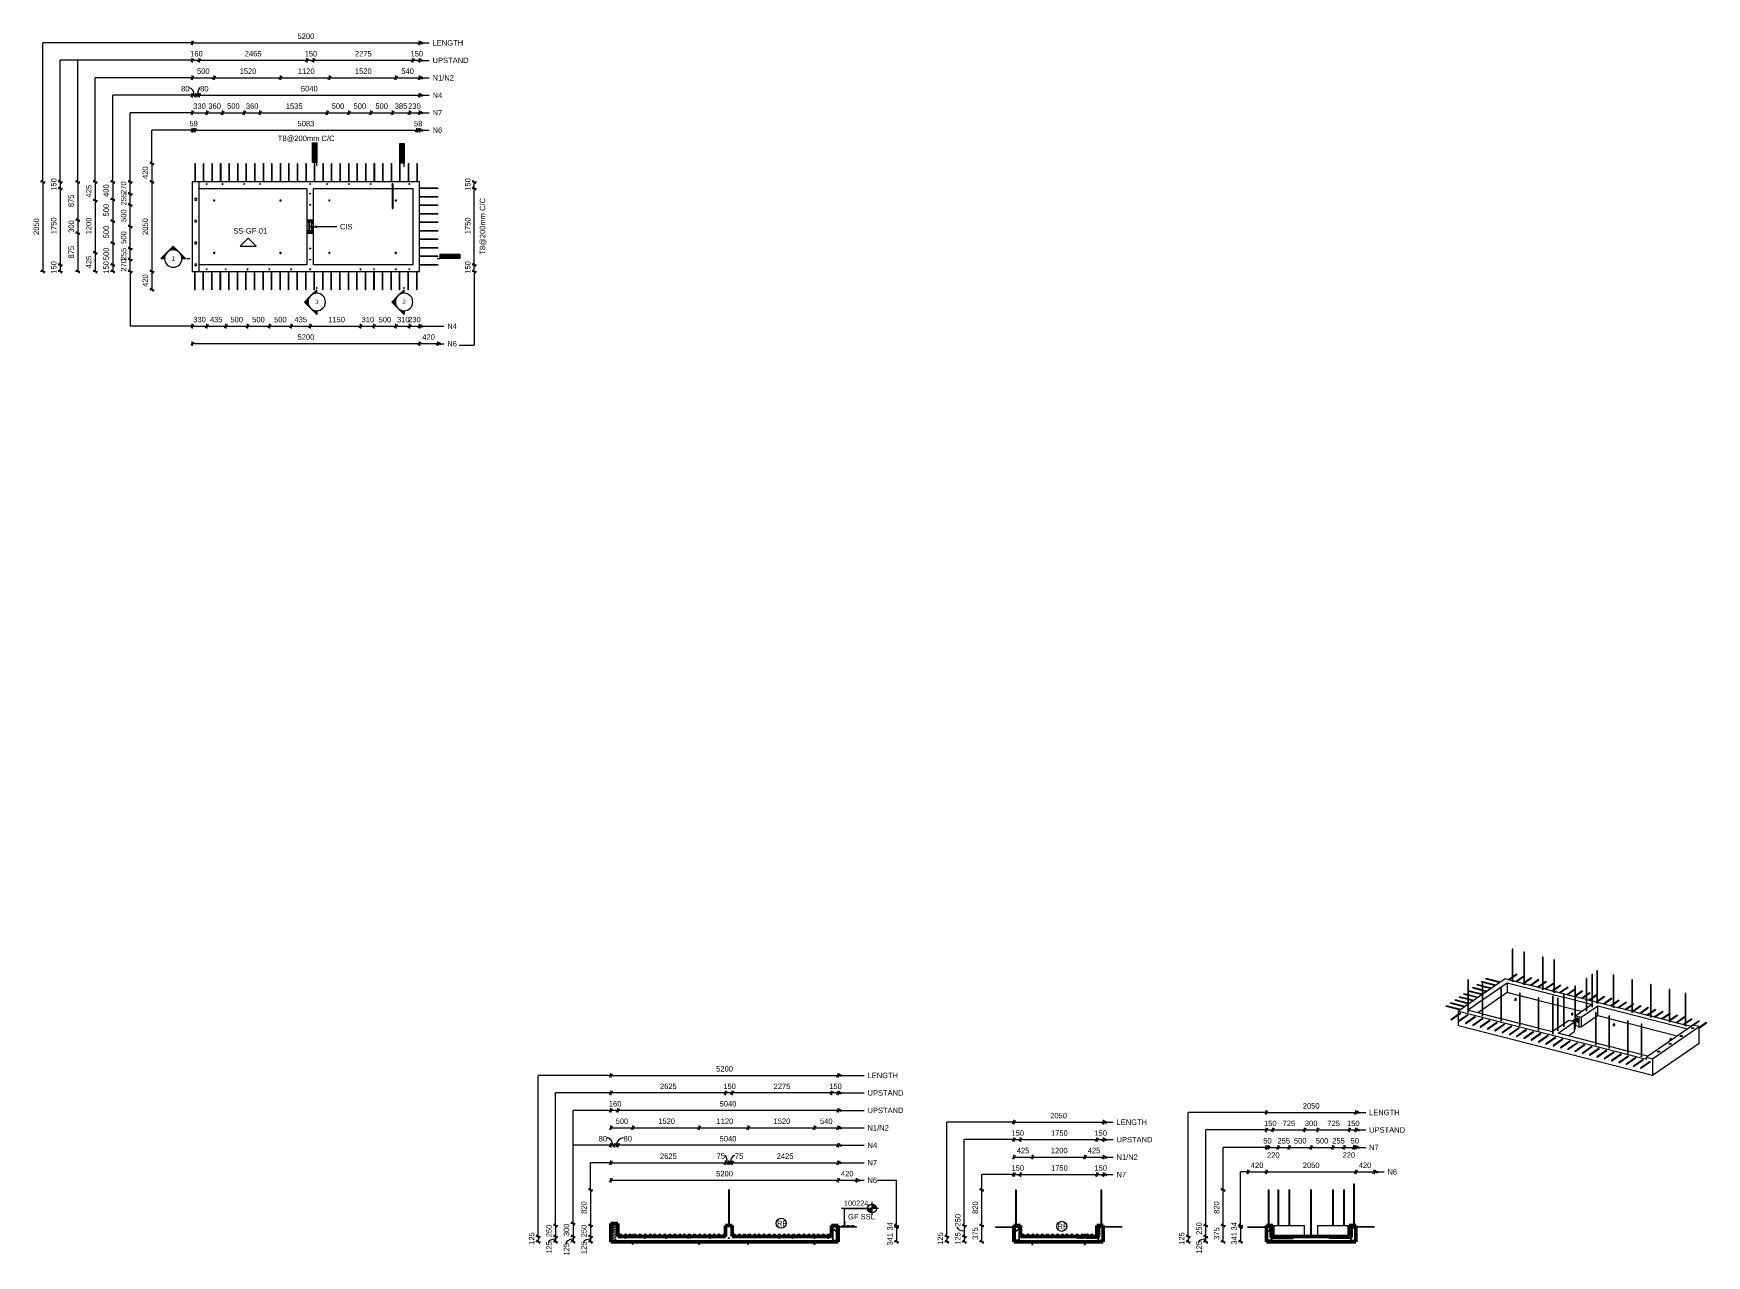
# Model space of a CAD drawing. Header units: millimetres. Extents: x 59546 to 97856, y 2513 to 30499.
import ezdxf

# ---------------------------------------------------------------- set-up
doc = ezdxf.new("R2010")
doc.units = ezdxf.units.MM
doc.linetypes.add('Dash', pattern=[6.36, 3.18, -3.18])
doc.linetypes.add('Overhead', pattern=[3.97, 2.38, -1.59])
for name, color, linetype, lineweight in [('A-ANNO-DIMS', 211, 'Continuous', 9), ('A-ANNO-DIMS-50', 211, 'Continuous', 9), ('A-DETL-GENF', 92, 'Continuous', 18), ('A-DETL-MBND', 5, 'Continuous', 18), ('A-DETL-THIN', 151, 'Continuous', 18), ('A-FLOR', 192, 'Continuous', 18), ('A-FLOR-HDLN', 190, 'Dash', 25), ('A-FLOR-IDEN', 11, 'Continuous', 9), ('A-FLOR-OVHD', 1, 'Overhead', 18), ('A-GENM', 13, 'Continuous', 18), ('G-ANNO-DIMS', 111, 'Continuous', 9), ('G-ANNO-SYMB', 111, 'Continuous', 9), ('G-ANNO-TEXT', 231, 'Continuous', 9), ('S-RBAR', 171, 'Continuous', 18)]:
    doc.layers.add(name, color=color, linetype=linetype, lineweight=lineweight)
doc.styles.add('Arial', font='arial.ttf', dxfattribs={"height": 100})
doc.styles.add('Arial_1', font='arial.ttf', dxfattribs={"height": 120})
doc.styles.add('Nirmala UI Semilight', font='NirmalaS.ttf', dxfattribs={"height": 125})
doc.dimstyles.new('Diagonal_-_2_5mm_NI_UI', dxfattribs={"dimscale": 304.8, "dimtxt": 130.920493, "dimasz": 0.246063, "dimexe": 0.164042, "dimexo": 0.0625, "dimgap": 0.164042, "dimtad": 1, "dimdec": 0, "dimzin": 0, "dimdsep": 46, "dimtxsty": 'Nirmala UI Semilight', "dimblk1": 'OBLIQUE', "dimblk2": 'OBLIQUE', "dimsah": 1, "dimcen": 0.09, "dimazin": 0, "dimtfac": 1, "dimtdec": 4, "dimtix": 1, "dimtmove": 0, "dimatfit": 3, "dimfxl": 1, "dimtvp": 1, "dimtolj": 1, "dimtzin": 0, "dimarcsym": 0})
doc.dimstyles.new('Diagonal_-_2_5mm_NI_UI_1', dxfattribs={"dimscale": 304.8, "dimtxt": 130.920493, "dimasz": 0.246063, "dimexe": 0.164042, "dimexo": 0.0625, "dimgap": 0.164042, "dimtad": 1, "dimdec": 0, "dimzin": 0, "dimdsep": 46, "dimtxsty": 'Nirmala UI Semilight', "dimblk1": 'OBLIQUE', "dimblk2": 'OBLIQUE', "dimsah": 1, "dimcen": 0.09, "dimazin": 0, "dimtfac": 1, "dimtdec": 4, "dimtix": 1, "dimtmove": 1, "dimatfit": 3, "dimfxl": 1, "dimtvp": 1, "dimtolj": 1, "dimtzin": 0, "dimarcsym": 0})
doc.dimstyles.new('Diagonal_-_2_5mm_NI_UI_2', dxfattribs={"dimscale": 304.8, "dimtxt": 130.920493, "dimasz": 0.246063, "dimexe": 0.164042, "dimexo": 0.0625, "dimgap": 0.164042, "dimtad": 1, "dimdec": 0, "dimzin": 0, "dimdsep": 46, "dimtxsty": 'Nirmala UI Semilight', "dimblk1": 'OBLIQUE', "dimblk2": 'OBLIQUE', "dimsah": 1, "dimcen": 0.09, "dimazin": 0, "dimtfac": 1, "dimtdec": 4, "dimtix": 1, "dimtmove": 2, "dimatfit": 3, "dimfxl": 1, "dimtvp": 1, "dimtolj": 1, "dimtzin": 0, "dimarcsym": 0})

msp = doc.modelspace()

# ---------------------------------------------------------------- texts
at = {"layer": 'A-FLOR-IDEN', "insert": (64120.8, 26040.7), "char_height": 125, "width": 821.73, "attachment_point": 1, "style": 'Nirmala UI Semilight'}
msp.add_mtext('SS-GF-01', dxfattribs=at)
at = {"layer": 'G-ANNO-DIMS', "insert": (78104.8, 3773), "char_height": 120, "width": 669.933, "attachment_point": 1, "line_spacing_factor": 0.941778, "style": 'Arial_1'}
msp.add_mtext('100224', dxfattribs=at)
at = {"layer": 'G-ANNO-SYMB', "char_height": 100, "width": 96.202, "attachment_point": 1, "style": 'Arial'}
for s, insert in [('1', (62709.8, 25397.7)), ('3', (65996.5, 24402.9)), ('2', (67996.5, 24402.9))]:
    msp.add_mtext(s, dxfattribs=dict(at, insert=insert))
at = {"layer": 'G-ANNO-TEXT', "color": 7, "char_height": 125, "attachment_point": 1, "style": 'Nirmala UI Semilight'}
for s, insert, width in [('LENGTH', (68684.9, 30346), 765.612), ('UPSTAND', (68684.9, 29946), 909.915), ('N1/N2', (68684.9, 29546), 585.232), ('N4', (68684.9, 29146), 272.574), ('N7', (68684.9, 28746), 264.557), ('N6', (68684.9, 28346), 268.565), ('CIS', (66564, 26137.4), 292.616), ('N4', (69021.2, 23857.1), 272.574), ('N6', (69021.2, 23457.1), 268.565), ('LENGTH', (78643.3, 6700.1), 765.612), ('UPSTAND', (78643.3, 6300.1), 909.915), ('UPSTAND', (78643.3, 5900.1), 909.915), ('LENGTH', (90128.1, 5852.3), 765.612), ('N1/N2', (78643.3, 5500.1), 585.232), ('LENGTH', (84345.3, 5629.1), 765.612), ('UPSTAND', (90128.1, 5452.3), 909.915), ('N4', (78643.3, 5100.1), 272.574), ('UPSTAND', (84345.3, 5229.1), 909.915), ('N7', (90128.1, 5052.3), 264.557), ('N7', (78643.3, 4700.1), 264.557), ('N1/N2', (84345.3, 4829.1), 585.232), ('N6', (78643.3, 4300.1), 268.565), ('N7', (84345.3, 4429.1), 264.557), ('N6', (90548.1, 4491), 268.565), ('GF SSL', (78198.1, 3465.7), 621.308), ('RF', (76569.6, 3310.4), 224.472), ('RF', (82996.2, 3240.4), 224.472)]:
    msp.add_mtext(s, dxfattribs=dict(at, insert=insert, width=width))

# ---------------------------------------------------------------- blocks, each defined once
blk = doc.blocks.new('RR spread anchor face based - RR-SA-2_5-150-614724-Elevation Top')
at = {"layer": 'A-GENM'}
for p, q in [((66318, 26688), (66318, 26690)), ((66318, 26690), (66328, 26690)), ((66318, 26663), (66318, 26688)), ((66318, 26688), (66328, 26688)), ((66318, 26660), (66318, 26663)), ((66318, 26663), (66328, 26663)), ((66328, 26660), (66318, 26660)), ((66328, 26690), (66328, 26688)), ((66328, 26688), (66328, 26663)), ((66328, 26663), (66328, 26660))]:
    blk.add_line(p, q, dxfattribs=at)
blk = doc.blocks.new('RR spread anchor face based - RR-SA-2_5-150-3355620-Elevation Front')
at = {"layer": 'A-GENM'}
for p, q in [((66318, 2770), (66318, 2825)), ((66318, 2765), (66318, 2770)), ((66318, 2770), (66328, 2770)), ((66328, 2765), (66318, 2765)), ((66328, 2825), (66328, 2770)), ((66328, 2770), (66328, 2765))]:
    blk.add_line(p, q, dxfattribs=at)
blk = doc.blocks.new('RR spread anchor face based - RR-SA-2_5-150-614724-Elevation Front')
at = {"layer": 'A-GENM'}
for p, q in [((66318, 2991), (66318, 2996)), ((66318, 2996), (66328, 2996)), ((66318, 2950), (66318, 2991)), ((66328, 2991), (66318, 2991)), ((66328, 2996), (66328, 2991)), ((66328, 2991), (66328, 2950))]:
    blk.add_line(p, q, dxfattribs=at)
blk = doc.blocks.new('RR spread anchor face based - RR-SA-2_5-150-3355620-Elevation Right2')
at = {"layer": 'A-GENM'}
for p, q in [((26660, 2825), (26660, 2770)), ((26660, 2770), (26663, 2765)), ((26663, 2765), (26688, 2765)), ((26668, 2780), (26668, 2786)), ((26682, 2786), (26682, 2780)), ((26688, 2765), (26690, 2770)), ((26690, 2770), (26690, 2825))]:
    blk.add_line(p, q, dxfattribs=at)
for centre, start, end in [((26675, 2825), 180, 0), ((26675, 2786), 0, 180), ((26675, 2780), 180, 0)]:
    blk.add_arc(centre, 7, start, end, dxfattribs=at)
blk = doc.blocks.new('RR spread anchor face based - RR-SA-2_5-150-614724-Elevation Right2')
at = {"layer": 'A-GENM'}
for p, q in [((26663, 2996), (26660, 2991)), ((26660, 2991), (26660, 2950)), ((26688, 2996), (26663, 2996)), ((26668, 2975), (26668, 2981)), ((26682, 2981), (26682, 2975)), ((26690, 2991), (26688, 2996)), ((26690, 2950), (26690, 2991))]:
    blk.add_line(p, q, dxfattribs=at)
for centre, start, end in [((26675, 2981), 0, 180), ((26675, 2975), 180, 0)]:
    blk.add_arc(centre, 7, start, end, dxfattribs=at)
blk = doc.blocks.new('Rebar Bar - Part 1871424790-431004-3D Ortho')
at = {"layer": 'S-RBAR'}
for p, q in [((-72460, 8072), (-72680, 7920)), ((-72675, 7913), (-72455, 8066))]:
    blk.add_line(p, q, dxfattribs=at)
for points in [[(-72674, 7916, 0), (-72674, 7917, 0), (-72675, 7918, 0), (-72675, 7918, 0), (-72676, 7919, 0), (-72677, 7920, 0), (-72677, 7920, 0), (-72678, 7920, 0), (-72679, 7920, 0), (-72680, 7920, 0), (-72680, 7919, 0), (-72681, 7918, 0), (-72681, 7917, 0)], [(-72681, 7917, 0), (-72681, 7916, 0), (-72680, 7915, 0), (-72680, 7914, 0), (-72679, 7914, 0), (-72678, 7913, 0), (-72677, 7913, 0), (-72677, 7913, 0), (-72676, 7913, 0), (-72675, 7913, 0), (-72675, 7914, 0), (-72674, 7915, 0), (-72674, 7916, 0)]]:
    blk.add_polyline3d(points, dxfattribs=at)
blk = doc.blocks.new('Rebar Bar - Part 1871424790-V1-3D Ortho')
at = {"layer": 'S-RBAR'}
for p, q in [((-72293, 8029), (-72513, 7877)), ((-72508, 7870), (-72288, 8023))]:
    blk.add_line(p, q, dxfattribs=at)
for points in [[(-72507, 7873, 0), (-72507, 7874, 0), (-72507, 7875, 0), (-72508, 7876, 0), (-72509, 7876, 0), (-72510, 7877, 0), (-72510, 7877, 0), (-72511, 7877, 0), (-72512, 7877, 0), (-72513, 7877, 0), (-72513, 7876, 0), (-72514, 7875, 0), (-72514, 7875, 0)], [(-72514, 7875, 0), (-72514, 7874, 0), (-72513, 7873, 0), (-72513, 7872, 0), (-72512, 7871, 0), (-72511, 7870, 0), (-72510, 7870, 0), (-72510, 7870, 0), (-72509, 7870, 0), (-72508, 7871, 0), (-72507, 7871, 0), (-72507, 7872, 0), (-72507, 7873, 0)]]:
    blk.add_polyline3d(points, dxfattribs=at)
blk = doc.blocks.new('Rebar Bar - Part 1871424790-V2-3D Ortho')
at = {"layer": 'S-RBAR'}
for p, q in [((-70622, 7602), (-70842, 7449)), ((-70838, 7443), (-70618, 7595))]:
    blk.add_line(p, q, dxfattribs=at)
for points in [[(-70837, 7445, 0), (-70837, 7446, 0), (-70837, 7447, 0), (-70838, 7448, 0), (-70838, 7449, 0), (-70839, 7449, 0), (-70840, 7450, 0), (-70841, 7450, 0), (-70842, 7450, 0), (-70842, 7449, 0), (-70843, 7449, 0), (-70843, 7448, 0), (-70843, 7447, 0)], [(-70843, 7447, 0), (-70843, 7446, 0), (-70843, 7445, 0), (-70842, 7444, 0), (-70842, 7443, 0), (-70841, 7443, 0), (-70840, 7443, 0), (-70839, 7442, 0), (-70838, 7443, 0), (-70838, 7443, 0), (-70837, 7444, 0), (-70837, 7444, 0), (-70837, 7445, 0)]]:
    blk.add_polyline3d(points, dxfattribs=at)
blk = doc.blocks.new('Rebar Bar - Part 1871424790-V3-3D Ortho')
at = {"layer": 'S-RBAR'}
for p, q in [((-70121, 7474), (-70341, 7321)), ((-70337, 7315), (-70117, 7467))]:
    blk.add_line(p, q, dxfattribs=at)
for points in [[(-70341, 7321, 0), (-70342, 7321, 0), (-70342, 7320, 0), (-70342, 7319, 0)], [(-70342, 7319, 0), (-70342, 7318, 0), (-70342, 7317, 0), (-70341, 7316, 0), (-70341, 7315, 0), (-70340, 7315, 0), (-70339, 7314, 0), (-70338, 7314, 0), (-70337, 7314, 0), (-70337, 7315, 0), (-70336, 7315, 0), (-70336, 7316, 0), (-70336, 7317, 0)], [(-70336, 7317, 0), (-70336, 7318, 0), (-70336, 7319, 0), (-70337, 7320, 0), (-70337, 7321, 0), (-70338, 7321, 0), (-70339, 7322, 0), (-70340, 7322, 0), (-70341, 7322, 0), (-70341, 7321, 0)]]:
    blk.add_polyline3d(points, dxfattribs=at)
blk = doc.blocks.new('Rebar Bar - Part 1871424790-V4-3D Ortho')
at = {"layer": 'S-RBAR'}
for p, q in [((-68284, 7003), (-68504, 6851)), ((-68499, 6844), (-68279, 6997))]:
    blk.add_line(p, q, dxfattribs=at)
for points in [[(-68498, 6847, 0), (-68498, 6848, 0), (-68499, 6849, 0), (-68499, 6850, 0), (-68500, 6850, 0), (-68501, 6851, 0), (-68502, 6851, 0), (-68502, 6851, 0), (-68503, 6851, 0), (-68504, 6851, 0), (-68505, 6850, 0), (-68505, 6849, 0), (-68505, 6849, 0)], [(-68505, 6849, 0), (-68505, 6848, 0), (-68505, 6847, 0), (-68504, 6846, 0), (-68503, 6845, 0), (-68502, 6844, 0), (-68502, 6844, 0), (-68501, 6844, 0), (-68500, 6844, 0), (-68499, 6845, 0), (-68499, 6845, 0), (-68498, 6846, 0), (-68498, 6847, 0)]]:
    blk.add_polyline3d(points, dxfattribs=at)
blk = doc.blocks.new('Rebar Bar - Part 2352736704-431004-3D Ortho')
at = {"layer": 'S-RBAR'}
for p, q in [((-69827, 7916), (-69812, 7897)), ((-69806, 7901), (-69820, 7921)), ((-69805, 7888), (-69772, 7844)), ((-69766, 7849), (-69799, 7892))]:
    blk.add_line(p, q, dxfattribs=at)
for points in [[(-69771, 7845, 0), (-69772, 7845, 0), (-69772, 7845, 0), (-69772, 7844, 0), (-69772, 7844, 0)], [(-69766, 7849, 0), (-69766, 7849, 0), (-69766, 7849, 0), (-69767, 7849, 0), (-69767, 7848, 0), (-69768, 7848, 0), (-69769, 7847, 0), (-69770, 7846, 0), (-69771, 7846, 0), (-69771, 7845, 0)], [(-69771, 7845, 0), (-69770, 7846, 0), (-69769, 7846, 0), (-69769, 7847, 0), (-69768, 7848, 0)]]:
    blk.add_polyline3d(points, dxfattribs=at)
blk = doc.blocks.new('Rebar Bar - Part 3575411732-431004-3D Ortho')
at = {"layer": 'S-RBAR'}
for points in [[(-69811, 7951, 0), (-69823, 7950, 0), (-69826, 7947, 0)], [(-69825, 7932, 0), (-69823, 7940, 0), (-69823, 7940, 0)]]:
    blk.add_polyline3d(points, dxfattribs=at)
blk = doc.blocks.new('Rebar Bar - Part 1070054846-431004-3D Ortho')
at = {"layer": 'S-RBAR'}
for p, q in [((-69767, 7940), (-69811, 7951)), ((-69803, 7941), (-69769, 7932))]:
    blk.add_line(p, q, dxfattribs=at)
blk = doc.blocks.new('Rebar Bar - Part 2227165887-431004-3D Ortho')
at = {"layer": 'S-RBAR'}
for points in [[(-69769, 7932, 0), (-69760, 7926, 0), (-69755, 7917, 0), (-69755, 7913, 0)], [(-69747, 7913, 0), (-69750, 7926, 0), (-69759, 7936, 0), (-69767, 7940, 0)]]:
    blk.add_polyline3d(points, dxfattribs=at)
blk = doc.blocks.new('Rebar Bar - Part 360578841-431004-3D Ortho')
at = {"layer": 'S-RBAR'}
for p, q in [((-69755, 7913), (-69755, 7877)), ((-69755, 7864), (-69755, 7730)), ((-69747, 7866), (-69747, 7913)), ((-69747, 7730), (-69747, 7865))]:
    blk.add_line(p, q, dxfattribs=at)
blk = doc.blocks.new('Rebar Bar - Part 360578841-V5-3D Ortho')
at = {"layer": 'S-RBAR'}
for p, q in [((-69829, 7929), (-69829, 7930)), ((-69829, 7885), (-69829, 7914)), ((-69829, 7747), (-69829, 7871))]:
    blk.add_line(p, q, dxfattribs=at)
blk = doc.blocks.new('Rebar Bar - Part 3575411732-V6-3D Ortho')
at = {"layer": 'S-RBAR'}
for points in [[(-69801, 7938, 0), (-69811, 7947, 0), (-69823, 7948, 0), (-69832, 7944, 0)], [(-69829, 7930, 0), (-69827, 7938, 0), (-69820, 7941, 0), (-69811, 7937, 0), (-69807, 7933, 0)]]:
    blk.add_polyline3d(points, dxfattribs=at)
blk = doc.blocks.new('Rebar Bar - Part 766981352-431004-3D Ortho')
at = {"layer": 'S-RBAR'}
for p, q in [((-69807, 7933), (-69791, 7912)), ((-69784, 7916), (-69801, 7938)), ((-69784, 7903), (-69752, 7861)), ((-69746, 7866), (-69777, 7907))]:
    blk.add_line(p, q, dxfattribs=at)
for points in [[(-69751, 7862, 0), (-69752, 7861, 0), (-69752, 7861, 0), (-69752, 7861, 0), (-69752, 7861, 0)], [(-69746, 7866, 0), (-69746, 7866, 0), (-69746, 7866, 0), (-69747, 7865, 0), (-69747, 7865, 0), (-69748, 7864, 0), (-69749, 7864, 0), (-69750, 7863, 0), (-69751, 7862, 0), (-69751, 7862, 0)], [(-69751, 7862, 0), (-69750, 7862, 0), (-69749, 7863, 0), (-69749, 7864, 0), (-69748, 7864, 0)]]:
    blk.add_polyline3d(points, dxfattribs=at)
blk = doc.blocks.new('Rebar Bar - Part 3575411732-V7-3D Ortho')
at = {"layer": 'S-RBAR'}
blk.add_line((-69912, 7881), (-69923, 7881), dxfattribs=at)
blk = doc.blocks.new('Rebar Bar - Part 1070054846-V8-3D Ortho')
at = {"layer": 'S-RBAR'}
blk.add_line((-69867, 7870), (-69912, 7881), dxfattribs=at)
blk = doc.blocks.new('Rebar Bar - Part 2227165887-V9-3D Ortho')
at = {"layer": 'S-RBAR'}
for points in [[(-69857, 7863, 0), (-69860, 7867, 0), (-69867, 7870, 0)], [(-69847, 7844, 0), (-69851, 7856, 0), (-69854, 7860, 0)]]:
    blk.add_polyline3d(points, dxfattribs=at)
blk = doc.blocks.new('Rebar Bar - Part 360578841-V10-3D Ortho')
at = {"layer": 'S-RBAR'}
for p, q in [((-69847, 7797), (-69847, 7844)), ((-69847, 7660), (-69847, 7796))]:
    blk.add_line(p, q, dxfattribs=at)
blk = doc.blocks.new('Rebar Bar - Part 766981352-V11-3D Ortho')
at = {"layer": 'S-RBAR'}
for p, q in [((-69847, 7796), (-69854, 7806)), ((-69854, 7793), (-69853, 7791))]:
    blk.add_line(p, q, dxfattribs=at)
for points in [[(-69852, 7792, 0), (-69852, 7792, 0), (-69853, 7792, 0), (-69853, 7791, 0), (-69853, 7791, 0)], [(-69847, 7796, 0), (-69847, 7796, 0), (-69847, 7796, 0), (-69847, 7796, 0), (-69848, 7795, 0), (-69849, 7795, 0), (-69849, 7794, 0), (-69850, 7793, 0), (-69851, 7793, 0), (-69852, 7792, 0)], [(-69851, 7792, 0), (-69851, 7793, 0), (-69850, 7793, 0), (-69849, 7794, 0), (-69848, 7795, 0)]]:
    blk.add_polyline3d(points, dxfattribs=at)
blk = doc.blocks.new('Rebar Bar - Part 3660531219-431004-3D Ortho')
at = {"layer": 'S-RBAR'}
for p, q in [((-70108, 8497), (-70108, 7751)), ((-70092, 7751), (-70092, 8497))]:
    blk.add_line(p, q, dxfattribs=at)
for points in [[(-70096, 8500, 0), (-70098, 8500, 0), (-70100, 8500, 0), (-70102, 8500, 0), (-70104, 8500, 0), (-70105, 8499, 0), (-70107, 8499, 0), (-70108, 8498, 0), (-70108, 8497, 0), (-70108, 8496, 0), (-70107, 8495, 0), (-70106, 8495, 0), (-70104, 8494, 0)], [(-70104, 8494, 0), (-70102, 8494, 0), (-70100, 8494, 0), (-70098, 8494, 0), (-70096, 8494, 0), (-70094, 8494, 0), (-70093, 8495, 0), (-70092, 8496, 0), (-70092, 8497, 0), (-70092, 8498, 0), (-70093, 8499, 0), (-70094, 8499, 0), (-70096, 8500, 0)]]:
    blk.add_polyline3d(points, dxfattribs=at)
blk = doc.blocks.new('Rebar Bar - Part 3635738315-431004-3D Ortho')
at = {"layer": 'S-RBAR'}
for p, q in [((-70240, 8405), (-70240, 7660)), ((-70224, 7660), (-70224, 8405))]:
    blk.add_line(p, q, dxfattribs=at)
for points in [[(-70228, 8408, 0), (-70230, 8408, 0), (-70232, 8409, 0), (-70234, 8408, 0), (-70236, 8408, 0), (-70238, 8408, 0), (-70239, 8407, 0), (-70240, 8406, 0), (-70240, 8405, 0), (-70240, 8404, 0), (-70239, 8404, 0), (-70238, 8403, 0), (-70237, 8402, 0)], [(-70237, 8402, 0), (-70235, 8402, 0), (-70233, 8402, 0), (-70231, 8402, 0), (-70229, 8402, 0), (-70227, 8403, 0), (-70226, 8403, 0), (-70225, 8404, 0), (-70224, 8405, 0), (-70225, 8406, 0), (-70225, 8407, 0), (-70227, 8408, 0), (-70228, 8408, 0)]]:
    blk.add_polyline3d(points, dxfattribs=at)
blk = doc.blocks.new('Rebar Bar - Part 3635738315-V12-3D Ortho')
at = {"layer": 'S-RBAR'}
for p, q in [((-69848, 8677), (-69848, 7872)), ((-69832, 7883), (-69832, 8677)), ((-69848, 7858), (-69848, 7850)), ((-69832, 7704), (-69832, 7869))]:
    blk.add_line(p, q, dxfattribs=at)
for points in [[(-69836, 8680, 0), (-69838, 8680, 0), (-69840, 8680, 0), (-69842, 8680, 0), (-69844, 8680, 0), (-69846, 8679, 0), (-69847, 8678, 0), (-69848, 8678, 0), (-69848, 8677, 0), (-69848, 8676, 0), (-69847, 8675, 0), (-69846, 8674, 0), (-69844, 8674, 0)], [(-69844, 8674, 0), (-69842, 8673, 0), (-69840, 8673, 0), (-69838, 8673, 0), (-69836, 8674, 0), (-69835, 8674, 0), (-69833, 8675, 0), (-69832, 8676, 0), (-69832, 8677, 0), (-69832, 8678, 0), (-69833, 8678, 0), (-69834, 8679, 0), (-69836, 8680, 0)]]:
    blk.add_polyline3d(points, dxfattribs=at)
blk = doc.blocks.new('Rebar Bar - Part 3660531219-V13-3D Ortho')
at = {"layer": 'S-RBAR'}
for p, q in [((-69342, 9027), (-69342, 8282)), ((-69326, 8282), (-69326, 9027))]:
    blk.add_line(p, q, dxfattribs=at)
for points in [[(-69329, 9030, 0), (-69331, 9031, 0), (-69333, 9031, 0), (-69335, 9031, 0), (-69337, 9030, 0), (-69339, 9030, 0), (-69340, 9029, 0), (-69341, 9028, 0), (-69342, 9027, 0), (-69341, 9027, 0), (-69341, 9026, 0), (-69339, 9025, 0), (-69338, 9024, 0)], [(-69338, 9024, 0), (-69336, 9024, 0), (-69334, 9024, 0), (-69332, 9024, 0), (-69330, 9024, 0), (-69328, 9025, 0), (-69327, 9026, 0)], [(-69327, 9026, 0), (-69326, 9026, 0), (-69326, 9027, 0), (-69326, 9028, 0), (-69326, 9029, 0), (-69328, 9030, 0), (-69329, 9030, 0)]]:
    blk.add_polyline3d(points, dxfattribs=at)
blk = doc.blocks.new('Rebar Bar - Part 3681399347-431004-3D Ortho')
at = {"layer": 'S-RBAR'}
for p, q in [((-71965, 8738), (-71965, 8000)), ((-71949, 8000), (-71949, 8738))]:
    blk.add_line(p, q, dxfattribs=at)
for points in [[(-71953, 8741, 0), (-71955, 8742, 0), (-71957, 8742, 0), (-71959, 8742, 0), (-71961, 8741, 0), (-71963, 8741, 0), (-71964, 8740, 0), (-71965, 8739, 0), (-71965, 8738, 0), (-71965, 8738, 0), (-71964, 8737, 0), (-71963, 8736, 0), (-71961, 8735, 0)], [(-71961, 8735, 0), (-71960, 8735, 0), (-71957, 8735, 0), (-71955, 8735, 0), (-71953, 8735, 0), (-71952, 8736, 0), (-71950, 8737, 0), (-71950, 8737, 0), (-71949, 8738, 0), (-71950, 8739, 0), (-71950, 8740, 0), (-71951, 8741, 0), (-71953, 8741, 0)]]:
    blk.add_polyline3d(points, dxfattribs=at)
blk = doc.blocks.new('Rebar Bar - Part 878712912-431004-3D Ortho')
at = {"layer": 'S-RBAR'}
for points in [[(-71965, 7993, 0), (-71965, 7995, 0), (-71965, 8000, 0)], [(-71948, 7993, 0), (-71949, 7996, 0), (-71949, 8000, 0)]]:
    blk.add_polyline3d(points, dxfattribs=at)
blk = doc.blocks.new('Rebar Bar - Part 3660531219-V14-3D Ortho')
at = {"layer": 'S-RBAR'}
for p, q in [((-70355, 8326), (-70355, 7581)), ((-70339, 7581), (-70339, 8326))]:
    blk.add_line(p, q, dxfattribs=at)
for points in [[(-70355, 8326, 0), (-70354, 8325, 0), (-70354, 8325, 0), (-70352, 8324, 0), (-70351, 8323, 0)], [(-70351, 8323, 0), (-70349, 8323, 0), (-70347, 8323, 0), (-70345, 8323, 0), (-70343, 8323, 0), (-70341, 8324, 0), (-70340, 8324, 0), (-70339, 8325, 0), (-70339, 8326, 0), (-70339, 8326, 0)]]:
    blk.add_polyline3d(points, dxfattribs=at)
blk = doc.blocks.new('RR spread anchor face based - RR-SA-2_5-150-614724-3D Ortho')
at = {"layer": 'A-GENM'}
for p, q in [((-69916, 8051), (-69915, 8057)), ((-69916, 8014), (-69916, 8051)), ((-69908, 8049), (-69916, 8051)), ((-69915, 8057), (-69902, 8066)), ((-69907, 8055), (-69915, 8057)), ((-69907, 8055), (-69908, 8049)), ((-69908, 8049), (-69908, 8012)), ((-69894, 8064), (-69907, 8055)), ((-69894, 8064), (-69902, 8066)), ((-69896, 8048), (-69896, 8042)), ((-69892, 8060), (-69894, 8064)), ((-69892, 8022), (-69892, 8060)), ((-69904, 8037), (-69904, 8042))]:
    blk.add_line(p, q, dxfattribs=at)
for points in [[(-69904, 8042, 0), (-69904, 8044, 0), (-69903, 8046, 0), (-69903, 8048, 0), (-69902, 8049, 0), (-69901, 8050, 0), (-69900, 8051, 0), (-69899, 8052, 0), (-69898, 8052, 0), (-69897, 8051, 0), (-69897, 8050, 0), (-69897, 8049, 0), (-69896, 8048, 0)], [(-69896, 8042, 0), (-69897, 8040, 0), (-69897, 8039, 0), (-69897, 8037, 0), (-69898, 8035, 0), (-69899, 8034, 0), (-69900, 8033, 0), (-69901, 8033, 0), (-69902, 8033, 0), (-69903, 8033, 0), (-69903, 8034, 0), (-69904, 8035, 0), (-69904, 8037, 0)]]:
    blk.add_polyline3d(points, dxfattribs=at)
blk = doc.blocks.new('RR spread anchor face based - RR-SA-2_5-150-V15-3D Ortho')
at = {"layer": 'A-GENM'}
for p, q in [((-67661, 7474), (-67659, 7479)), ((-67661, 7436), (-67661, 7474)), ((-67652, 7472), (-67661, 7474)), ((-67659, 7479), (-67646, 7488)), ((-67651, 7477), (-67659, 7479)), ((-67651, 7477), (-67652, 7472)), ((-67652, 7472), (-67652, 7435)), ((-67638, 7486), (-67651, 7477)), ((-67648, 7460), (-67648, 7465)), ((-67638, 7486), (-67646, 7488)), ((-67641, 7470), (-67641, 7465)), ((-67637, 7483), (-67638, 7486)), ((-67637, 7446), (-67637, 7483))]:
    blk.add_line(p, q, dxfattribs=at)
for points in [[(-67648, 7465, 0), (-67648, 7467, 0), (-67648, 7469, 0), (-67647, 7470, 0), (-67646, 7472, 0), (-67645, 7473, 0), (-67644, 7474, 0), (-67643, 7474, 0), (-67643, 7474, 0), (-67642, 7474, 0), (-67641, 7473, 0), (-67641, 7472, 0), (-67641, 7470, 0)], [(-67641, 7465, 0), (-67641, 7463, 0), (-67641, 7461, 0), (-67642, 7460, 0), (-67643, 7458, 0), (-67643, 7457, 0), (-67644, 7456, 0), (-67645, 7455, 0), (-67646, 7456, 0), (-67647, 7456, 0), (-67648, 7457, 0), (-67648, 7458, 0), (-67648, 7460, 0)]]:
    blk.add_polyline3d(points, dxfattribs=at)
blk = doc.blocks.new('Rebar Bar - Part 4101040190-431004-3D Ortho')
at = {"layer": 'S-RBAR'}
for p, q in [((-69848, 7916), (-69902, 7879)), ((-69886, 7875), (-69848, 7901)), ((-69814, 7939), (-69832, 7927)), ((-69832, 7912), (-69805, 7931)), ((-69787, 7958), (-69801, 7948)), ((-69799, 7935), (-69794, 7939)), ((-69786, 7944), (-69780, 7949))]:
    blk.add_line(p, q, dxfattribs=at)
blk = doc.blocks.new('Rebar Bar - Part 4101040190-V16-3D Ortho')
at = {"layer": 'S-RBAR'}
for p, q in [((-69765, 7930), (-69858, 7865)), ((-69851, 7856), (-69756, 7921)), ((-69741, 7947), (-69758, 7935)), ((-69750, 7926), (-69734, 7937))]:
    blk.add_line(p, q, dxfattribs=at)
blk = doc.blocks.new('Rebar Bar - Part 1871424790-V17-3D Ortho')
at = {"layer": 'S-RBAR'}
for p, q in [((-71281, 8888), (-71367, 8828)), ((-71356, 8826), (-71281, 8878)), ((-71178, 8959), (-71265, 8899)), ((-71265, 8889), (-71174, 8952))]:
    blk.add_line(p, q, dxfattribs=at)
for points in [[(-71178, 8959, 0), (-71178, 8959, 0), (-71177, 8959, 0), (-71176, 8959, 0), (-71175, 8959, 0), (-71174, 8958, 0), (-71173, 8958, 0), (-71173, 8957, 0), (-71173, 8956, 0), (-71172, 8955, 0)], [(-71172, 8955, 0), (-71173, 8954, 0), (-71173, 8953, 0), (-71173, 8952, 0), (-71174, 8952, 0)]]:
    blk.add_polyline3d(points, dxfattribs=at)
blk = doc.blocks.new('Rebar Bar - Part 1871424790-V18-3D Ortho')
at = {"layer": 'S-RBAR'}
for p, q in [((-71016, 8913), (-71200, 8786)), ((-71189, 8783), (-71016, 8903))]:
    blk.add_line(p, q, dxfattribs=at)
blk = doc.blocks.new('Rebar Bar - Part 1871424790-V19-3D Ortho')
at = {"layer": 'S-RBAR'}
for p, q in [((-70844, 8873), (-71000, 8765)), ((-71000, 8756), (-70840, 8867)), ((-71016, 8754), (-71033, 8743)), ((-71022, 8740), (-71016, 8745))]:
    blk.add_line(p, q, dxfattribs=at)
for points in [[(-70844, 8873, 0), (-70844, 8874, 0), (-70843, 8874, 0), (-70842, 8874, 0), (-70841, 8873, 0), (-70840, 8873, 0), (-70839, 8872, 0), (-70839, 8871, 0), (-70839, 8870, 0), (-70838, 8869, 0)], [(-70838, 8869, 0), (-70839, 8868, 0), (-70839, 8868, 0), (-70839, 8867, 0), (-70840, 8867, 0)]]:
    blk.add_polyline3d(points, dxfattribs=at)
blk = doc.blocks.new('Rebar Bar - Part 1871424790-V20-3D Ortho')
at = {"layer": 'S-RBAR'}
for p, q in [((-70677, 8831), (-70866, 8700)), ((-70855, 8698), (-70672, 8824))]:
    blk.add_line(p, q, dxfattribs=at)
for points in [[(-70677, 8831, 0), (-70676, 8831, 0), (-70676, 8831, 0), (-70675, 8831, 0), (-70674, 8831, 0), (-70673, 8830, 0), (-70672, 8829, 0), (-70672, 8828, 0), (-70671, 8828, 0), (-70671, 8827, 0)], [(-70671, 8827, 0), (-70671, 8826, 0), (-70672, 8825, 0), (-70672, 8824, 0), (-70672, 8824, 0)]]:
    blk.add_polyline3d(points, dxfattribs=at)
blk = doc.blocks.new('Rebar Bar - Part 1871424790-V21-3D Ortho')
at = {"layer": 'S-RBAR'}
for p, q in [((-70589, 8733), (-70699, 8657)), ((-70688, 8655), (-70589, 8724)), ((-70510, 8788), (-70573, 8744)), ((-70573, 8735), (-70505, 8781))]:
    blk.add_line(p, q, dxfattribs=at)
for points in [[(-70510, 8788, 0), (-70509, 8788, 0), (-70509, 8788, 0), (-70508, 8788, 0), (-70507, 8788, 0), (-70506, 8787, 0), (-70505, 8787, 0), (-70505, 8786, 0), (-70504, 8785, 0), (-70504, 8784, 0)], [(-70504, 8784, 0), (-70504, 8783, 0), (-70505, 8782, 0), (-70505, 8781, 0), (-70505, 8781, 0)]]:
    blk.add_polyline3d(points, dxfattribs=at)
blk = doc.blocks.new('Rebar Bar - Part 1871424790-V22-3D Ortho')
at = {"layer": 'S-RBAR'}
for p, q in [((-70324, 8600), (-70364, 8572)), ((-70354, 8569), (-70324, 8590)), ((-70176, 8702), (-70308, 8611)), ((-70308, 8601), (-70171, 8696))]:
    blk.add_line(p, q, dxfattribs=at)
for points in [[(-70176, 8702, 0), (-70175, 8703, 0), (-70175, 8703, 0), (-70174, 8703, 0), (-70173, 8702, 0), (-70172, 8702, 0), (-70171, 8701, 0), (-70171, 8700, 0), (-70170, 8699, 0), (-70170, 8698, 0)], [(-70170, 8698, 0), (-70170, 8697, 0), (-70171, 8697, 0), (-70171, 8696, 0), (-70171, 8696, 0)]]:
    blk.add_polyline3d(points, dxfattribs=at)
blk = doc.blocks.new('Rebar Bar - Part 1871424790-V23-3D Ortho')
at = {"layer": 'S-RBAR'}
for p, q in [((-69848, 8613), (-70030, 8486)), ((-70020, 8484), (-69848, 8603))]:
    blk.add_line(p, q, dxfattribs=at)
blk = doc.blocks.new('Rebar Bar - Part 1871424790-V24-3D Ortho')
at = {"layer": 'S-RBAR'}
for p, q in [((-69848, 8454), (-69863, 8444)), ((-69853, 8441), (-69848, 8445)), ((-69675, 8574), (-69832, 8465)), ((-69832, 8456), (-69670, 8568))]:
    blk.add_line(p, q, dxfattribs=at)
for points in [[(-69675, 8574, 0), (-69674, 8574, 0), (-69673, 8575, 0), (-69673, 8575, 0), (-69672, 8574, 0), (-69671, 8574, 0), (-69670, 8573, 0), (-69670, 8572, 0), (-69669, 8571, 0), (-69669, 8570, 0)], [(-69669, 8570, 0), (-69669, 8569, 0), (-69670, 8568, 0), (-69670, 8568, 0), (-69670, 8568, 0)]]:
    blk.add_polyline3d(points, dxfattribs=at)
blk = doc.blocks.new('Rebar Bar - Part 1871424790-V25-3D Ortho')
at = {"layer": 'S-RBAR'}
for p, q in [((-69588, 8476), (-69696, 8401)), ((-69686, 8398), (-69588, 8466)), ((-69508, 8531), (-69572, 8487)), ((-69572, 8477), (-69503, 8525))]:
    blk.add_line(p, q, dxfattribs=at)
for points in [[(-69508, 8531, 0), (-69507, 8532, 0), (-69506, 8532, 0), (-69506, 8532, 0), (-69505, 8531, 0), (-69504, 8531, 0), (-69503, 8530, 0), (-69503, 8529, 0), (-69502, 8528, 0), (-69502, 8527, 0)], [(-69502, 8527, 0), (-69502, 8526, 0), (-69503, 8526, 0), (-69503, 8525, 0), (-69503, 8525, 0)]]:
    blk.add_polyline3d(points, dxfattribs=at)
blk = doc.blocks.new('Rebar Bar - Part 1871424790-V26-3D Ortho')
at = {"layer": 'S-RBAR'}
for p, q in [((-69341, 8488), (-69440, 8420)), ((-69440, 8410), (-69341, 8478)), ((-69456, 8409), (-69529, 8358)), ((-69519, 8356), (-69456, 8399))]:
    blk.add_line(p, q, dxfattribs=at)
blk = doc.blocks.new('Rebar Bar - Part 1871424790-V27-3D Ortho')
at = {"layer": 'S-RBAR'}
for p, q in [((-69174, 8446), (-69326, 8341)), ((-69326, 8331), (-69169, 8439)), ((-69342, 8330), (-69362, 8315)), ((-69352, 8313), (-69342, 8320))]:
    blk.add_line(p, q, dxfattribs=at)
for points in [[(-69174, 8446, 0), (-69173, 8446, 0), (-69172, 8446, 0), (-69171, 8446, 0), (-69171, 8446, 0), (-69170, 8445, 0), (-69169, 8445, 0), (-69168, 8444, 0), (-69168, 8443, 0), (-69168, 8442, 0)], [(-69168, 8442, 0), (-69168, 8441, 0), (-69168, 8440, 0), (-69169, 8439, 0), (-69169, 8439, 0)]]:
    blk.add_polyline3d(points, dxfattribs=at)
blk = doc.blocks.new('Rebar Bar - Part 1871424790-V28-3D Ortho')
at = {"layer": 'S-RBAR'}
for p, q in [((-68970, 8270), (-69028, 8230)), ((-69018, 8227), (-68970, 8261)), ((-68840, 8360), (-68954, 8281)), ((-68954, 8272), (-68835, 8354))]:
    blk.add_line(p, q, dxfattribs=at)
for points in [[(-68840, 8360, 0), (-68839, 8361, 0), (-68838, 8361, 0), (-68837, 8361, 0), (-68836, 8360, 0), (-68836, 8360, 0), (-68835, 8359, 0), (-68834, 8358, 0), (-68834, 8357, 0), (-68834, 8356, 0)], [(-68834, 8356, 0), (-68834, 8355, 0), (-68834, 8355, 0), (-68835, 8354, 0), (-68835, 8354, 0)]]:
    blk.add_polyline3d(points, dxfattribs=at)
blk = doc.blocks.new('Rebar Bar - Part 1871424790-V29-3D Ortho')
at = {"layer": 'S-RBAR'}
for p, q in [((-68543, 8249), (-68694, 8144)), ((-68684, 8142), (-68543, 8240)), ((-68506, 8275), (-68527, 8260)), ((-68527, 8251), (-68501, 8268))]:
    blk.add_line(p, q, dxfattribs=at)
for points in [[(-68506, 8275, 0), (-68505, 8275, 0), (-68504, 8275, 0), (-68503, 8275, 0), (-68502, 8275, 0), (-68502, 8274, 0), (-68501, 8274, 0), (-68500, 8273, 0), (-68500, 8272, 0), (-68500, 8271, 0)], [(-68500, 8271, 0), (-68500, 8270, 0), (-68500, 8269, 0), (-68501, 8268, 0), (-68501, 8268, 0)]]:
    blk.add_polyline3d(points, dxfattribs=at)
blk = doc.blocks.new('Rebar Bar - Part 1871424790-V30-3D Ortho')
at = {"layer": 'S-RBAR'}
for p, q in [((-68339, 8232), (-68527, 8102)), ((-68517, 8099), (-68334, 8226))]:
    blk.add_line(p, q, dxfattribs=at)
for points in [[(-68339, 8232, 0), (-68338, 8233, 0), (-68337, 8233, 0), (-68336, 8233, 0), (-68335, 8232, 0), (-68335, 8232, 0), (-68334, 8231, 0), (-68333, 8230, 0), (-68333, 8229, 0), (-68333, 8228, 0)], [(-68333, 8228, 0), (-68333, 8227, 0), (-68333, 8226, 0), (-68334, 8226, 0), (-68334, 8226, 0)]]:
    blk.add_polyline3d(points, dxfattribs=at)
blk = doc.blocks.new('Rebar Bar - Part 1871424790-V31-3D Ortho')
at = {"layer": 'S-RBAR'}
for p, q in [((-68115, 8070), (-68193, 8016)), ((-68183, 8014), (-68115, 8060)), ((-68004, 8147), (-68099, 8081)), ((-68099, 8071), (-68000, 8140))]:
    blk.add_line(p, q, dxfattribs=at)
for points in [[(-68005, 8147, 0), (-68004, 8147, 0), (-68003, 8147, 0), (-68002, 8147, 0), (-68001, 8147, 0), (-68000, 8146, 0), (-68000, 8145, 0), (-67999, 8144, 0), (-67999, 8144, 0), (-67999, 8143, 0)], [(-67999, 8143, 0), (-67999, 8142, 0), (-67999, 8141, 0), (-68000, 8140, 0), (-68000, 8140, 0)]]:
    blk.add_polyline3d(points, dxfattribs=at)
blk = doc.blocks.new('Rebar Bar - Part 1871424790-V32-3D Ortho')
at = {"layer": 'S-RBAR'}
for p, q in [((-67688, 8049), (-67859, 7931)), ((-67670, 8061), (-67672, 8060)), ((-67672, 8050), (-67666, 8055)), ((-67849, 7928), (-67688, 8039))]:
    blk.add_line(p, q, dxfattribs=at)
for points in [[(-67671, 8061, 0), (-67670, 8062, 0), (-67669, 8062, 0), (-67668, 8062, 0), (-67667, 8061, 0), (-67666, 8061, 0), (-67666, 8060, 0), (-67665, 8059, 0), (-67665, 8058, 0), (-67665, 8057, 0)], [(-67665, 8057, 0), (-67665, 8056, 0), (-67665, 8055, 0), (-67666, 8055, 0), (-67666, 8055, 0)]]:
    blk.add_polyline3d(points, dxfattribs=at)
blk = doc.blocks.new('Rebar Bar - Part 1871424790-V33-3D Ortho')
at = {"layer": 'S-RBAR'}
for p, q in [((-67688, 7891), (-67692, 7888)), ((-67503, 8018), (-67672, 7902)), ((-67672, 7892), (-67499, 8012))]:
    blk.add_line(p, q, dxfattribs=at)
for points in [[(-67504, 8018, 0), (-67503, 8019, 0), (-67502, 8019, 0), (-67501, 8019, 0), (-67500, 8018, 0), (-67499, 8018, 0), (-67499, 8017, 0), (-67498, 8016, 0), (-67498, 8015, 0), (-67498, 8014, 0)], [(-67498, 8014, 0), (-67498, 8013, 0), (-67498, 8013, 0), (-67499, 8012, 0), (-67499, 8012, 0)]]:
    blk.add_polyline3d(points, dxfattribs=at)
blk = doc.blocks.new('Rebar Bar - Part 1871424790-V34-3D Ortho')
at = {"layer": 'S-RBAR'}
for p, q in [((-67317, 7831), (-67358, 7802)), ((-67348, 7800), (-67317, 7821)), ((-67169, 7933), (-67301, 7842)), ((-67301, 7832), (-67165, 7926))]:
    blk.add_line(p, q, dxfattribs=at)
for points in [[(-67169, 7933, 0), (-67169, 7933, 0), (-67168, 7933, 0), (-67167, 7933, 0), (-67166, 7933, 0), (-67165, 7932, 0), (-67165, 7932, 0), (-67164, 7931, 0), (-67164, 7930, 0), (-67164, 7929, 0)], [(-67164, 7929, 0), (-67164, 7928, 0), (-67164, 7927, 0), (-67165, 7926, 0), (-67165, 7926, 0)]]:
    blk.add_polyline3d(points, dxfattribs=at)
blk = doc.blocks.new('Rebar Bar - Part 1871424790-V35-3D Ortho')
at = {"layer": 'S-RBAR'}
for p, q in [((-67002, 7890), (-67191, 7760)), ((-67133, 7790), (-66998, 7884))]:
    blk.add_line(p, q, dxfattribs=at)
for points in [[(-67002, 7890, 0), (-67002, 7891, 0), (-67001, 7891, 0), (-67000, 7891, 0), (-66999, 7890, 0), (-66998, 7890, 0), (-66998, 7889, 0), (-66997, 7888, 0), (-66997, 7887, 0), (-66997, 7886, 0)], [(-66997, 7886, 0), (-66997, 7885, 0), (-66997, 7884, 0), (-66998, 7884, 0), (-66998, 7884, 0)]]:
    blk.add_polyline3d(points, dxfattribs=at)
blk = doc.blocks.new('Rebar Bar - Part 1871424790-V36-3D Ortho')
at = {"layer": 'S-RBAR'}
for p, q in [((-66835, 7847), (-67001, 7733)), ((-67001, 7723), (-66831, 7841))]:
    blk.add_line(p, q, dxfattribs=at)
for points in [[(-66835, 7847, 0), (-66835, 7848, 0), (-66834, 7848, 0), (-66833, 7848, 0), (-66832, 7847, 0), (-66831, 7847, 0), (-66831, 7846, 0), (-66830, 7845, 0), (-66830, 7844, 0), (-66830, 7843, 0)], [(-66830, 7843, 0), (-66830, 7842, 0), (-66830, 7842, 0), (-66831, 7841, 0), (-66831, 7841, 0)]]:
    blk.add_polyline3d(points, dxfattribs=at)
blk = doc.blocks.new('Rebar Bar - Part 1871424790-V37-3D Ortho')
at = {"layer": 'S-RBAR'}
for p, q in [((-71881, 8851), (-71558, 8769)), ((-71550, 8775), (-71879, 8859))]:
    blk.add_line(p, q, dxfattribs=at)
for points in [[(-71882, 8854, 0), (-71882, 8855, 0), (-71882, 8856, 0), (-71881, 8857, 0), (-71881, 8858, 0), (-71881, 8858, 0), (-71880, 8859, 0), (-71879, 8859, 0), (-71879, 8859, 0)], [(-71881, 8851, 0), (-71881, 8852, 0), (-71882, 8852, 0), (-71882, 8853, 0), (-71882, 8854, 0)]]:
    blk.add_polyline3d(points, dxfattribs=at)
blk = doc.blocks.new('Rebar Bar - Part 1871424790-V38-3D Ortho')
at = {"layer": 'S-RBAR'}
for p, q in [((-72083, 8711), (-71965, 8681)), ((-71965, 8690), (-72081, 8719)), ((-71752, 8635), (-71949, 8685)), ((-71949, 8677), (-71760, 8629))]:
    blk.add_line(p, q, dxfattribs=at)
for points in [[(-72084, 8714, 0), (-72084, 8715, 0), (-72084, 8716, 0), (-72084, 8717, 0), (-72083, 8718, 0), (-72083, 8718, 0), (-72082, 8719, 0), (-72082, 8719, 0), (-72081, 8719, 0)], [(-72083, 8711, 0), (-72084, 8712, 0), (-72084, 8712, 0), (-72084, 8713, 0), (-72084, 8714, 0)]]:
    blk.add_polyline3d(points, dxfattribs=at)
blk = doc.blocks.new('Rebar Bar - Part 1871424790-V39-3D Ortho')
at = {"layer": 'S-RBAR'}
for p, q in [((-72184, 8641), (-71965, 8585)), ((-71965, 8594), (-72182, 8649)), ((-71853, 8565), (-71949, 8590)), ((-71949, 8581), (-71861, 8559))]:
    blk.add_line(p, q, dxfattribs=at)
for points in [[(-72185, 8644, 0), (-72185, 8645, 0), (-72185, 8646, 0), (-72185, 8647, 0), (-72184, 8648, 0), (-72184, 8648, 0), (-72183, 8649, 0), (-72183, 8649, 0), (-72182, 8649, 0)], [(-72184, 8641, 0), (-72185, 8642, 0), (-72185, 8642, 0), (-72185, 8643, 0), (-72185, 8644, 0)]]:
    blk.add_polyline3d(points, dxfattribs=at)
blk = doc.blocks.new('Rebar Bar - Part 1871424790-V40-3D Ortho')
at = {"layer": 'S-RBAR'}
for p, q in [((-71965, 8498), (-72278, 8578)), ((-72278, 8570), (-71965, 8490))]:
    blk.add_line(p, q, dxfattribs=at)
blk = doc.blocks.new('Rebar Bar - Part 1871424790-V41-3D Ortho')
at = {"layer": 'S-RBAR'}
for p, q in [((-72386, 8502), (-72294, 8478)), ((-72294, 8486), (-72384, 8509)), ((-72055, 8425), (-72278, 8482)), ((-72278, 8474), (-72064, 8419))]:
    blk.add_line(p, q, dxfattribs=at)
for points in [[(-72387, 8504, 0), (-72387, 8505, 0), (-72387, 8506, 0), (-72387, 8507, 0), (-72386, 8508, 0), (-72386, 8509, 0), (-72385, 8509, 0), (-72385, 8509, 0), (-72384, 8509, 0)], [(-72386, 8502, 0), (-72387, 8502, 0), (-72387, 8502, 0), (-72387, 8503, 0), (-72387, 8504, 0)]]:
    blk.add_polyline3d(points, dxfattribs=at)
blk = doc.blocks.new('Rebar Bar - Part 1871424790-V42-3D Ortho')
at = {"layer": 'S-RBAR'}
for p, q in [((-72487, 8432), (-72294, 8382)), ((-72294, 8391), (-72485, 8439)), ((-72156, 8355), (-72278, 8386)), ((-72278, 8378), (-72165, 8349))]:
    blk.add_line(p, q, dxfattribs=at)
for points in [[(-72488, 8434, 0), (-72488, 8435, 0), (-72488, 8436, 0), (-72488, 8437, 0), (-72487, 8438, 0), (-72487, 8439, 0), (-72486, 8439, 0), (-72486, 8439, 0), (-72485, 8439, 0)], [(-72487, 8432, 0), (-72488, 8432, 0), (-72488, 8433, 0), (-72488, 8433, 0), (-72488, 8434, 0)]]:
    blk.add_polyline3d(points, dxfattribs=at)
blk = doc.blocks.new('Rebar Bar - Part 1871424790-V43-3D Ortho')
at = {"layer": 'S-RBAR'}
for p, q in [((-72588, 8362), (-72294, 8287)), ((-72294, 8295), (-72586, 8370)), ((-72257, 8285), (-72278, 8291)), ((-72278, 8282), (-72266, 8279))]:
    blk.add_line(p, q, dxfattribs=at)
for points in [[(-72589, 8364, 0), (-72589, 8365, 0), (-72589, 8366, 0), (-72589, 8367, 0), (-72588, 8368, 0), (-72588, 8369, 0), (-72587, 8369, 0), (-72587, 8370, 0), (-72586, 8370, 0)], [(-72588, 8362, 0), (-72589, 8362, 0), (-72589, 8363, 0), (-72589, 8363, 0), (-72589, 8364, 0)]]:
    blk.add_polyline3d(points, dxfattribs=at)
blk = doc.blocks.new('Rebar Bar - Part 3681399347-V44-3D Ortho')
at = {"layer": 'S-RBAR'}
for p, q in [((-72294, 8823), (-72294, 8084)), ((-72278, 8084), (-72278, 8823))]:
    blk.add_line(p, q, dxfattribs=at)
for points in [[(-72282, 8825, 0), (-72284, 8826, 0), (-72286, 8826, 0), (-72288, 8826, 0), (-72290, 8825, 0), (-72292, 8825, 0), (-72293, 8824, 0), (-72294, 8823, 0), (-72294, 8823, 0), (-72294, 8822, 0), (-72293, 8821, 0), (-72292, 8820, 0), (-72290, 8820, 0)], [(-72290, 8820, 0), (-72288, 8819, 0), (-72286, 8819, 0), (-72284, 8819, 0), (-72282, 8820, 0), (-72281, 8820, 0), (-72279, 8821, 0), (-72279, 8822, 0), (-72278, 8822, 0), (-72278, 8823, 0), (-72279, 8824, 0), (-72280, 8825, 0), (-72282, 8825, 0)]]:
    blk.add_polyline3d(points, dxfattribs=at)
blk = doc.blocks.new('Rebar Bar - Part 878712912-V45-3D Ortho')
at = {"layer": 'S-RBAR'}
for points in [[(-71537, 7883, 0), (-71538, 7885, 0), (-71538, 7891, 0)], [(-71521, 7883, 0), (-71522, 7887, 0), (-71522, 7891, 0)]]:
    blk.add_polyline3d(points, dxfattribs=at)
blk = doc.blocks.new('Rebar Bar - Part 650701189-431004-3D Ortho')
at = {"layer": 'S-RBAR'}
for p, q in [((-70355, 8450), (-70355, 7588)), ((-70339, 7588), (-70339, 8450))]:
    blk.add_line(p, q, dxfattribs=at)
for points in [[(-70343, 8453, 0), (-70344, 8453, 0), (-70347, 8453, 0), (-70349, 8453, 0), (-70351, 8453, 0), (-70352, 8452, 0), (-70354, 8451, 0), (-70354, 8451, 0), (-70355, 8450, 0), (-70354, 8449, 0), (-70354, 8448, 0), (-70352, 8447, 0), (-70351, 8447, 0)], [(-70351, 8447, 0), (-70349, 8446, 0), (-70347, 8446, 0), (-70345, 8446, 0), (-70343, 8447, 0), (-70341, 8447, 0), (-70340, 8448, 0), (-70339, 8449, 0), (-70339, 8450, 0), (-70339, 8450, 0), (-70340, 8451, 0), (-70341, 8452, 0), (-70343, 8453, 0)]]:
    blk.add_polyline3d(points, dxfattribs=at)
blk = doc.blocks.new('Rebar Bar - Part 878712912-V46-3D Ortho')
at = {"layer": 'S-RBAR'}
for points in [[(-70354, 7581, 0), (-70354, 7582, 0), (-70355, 7588, 0)], [(-70338, 7581, 0), (-70339, 7584, 0), (-70339, 7588, 0)]]:
    blk.add_polyline3d(points, dxfattribs=at)
blk = doc.blocks.new('Rebar Bar - Part 3681399347-V47-3D Ortho')
at = {"layer": 'S-RBAR'}
for p, q in [((-69065, 7996), (-69065, 7258)), ((-69049, 7258), (-69049, 7996))]:
    blk.add_line(p, q, dxfattribs=at)
for points in [[(-69052, 7999, 0), (-69054, 7999, 0), (-69056, 7999, 0), (-69058, 7999, 0), (-69060, 7999, 0), (-69062, 7998, 0), (-69063, 7998, 0), (-69064, 7997, 0), (-69065, 7996, 0), (-69064, 7995, 0), (-69064, 7994, 0), (-69062, 7994, 0), (-69061, 7993, 0)], [(-69061, 7993, 0), (-69059, 7993, 0), (-69057, 7993, 0), (-69055, 7993, 0), (-69053, 7993, 0), (-69051, 7993, 0), (-69050, 7994, 0), (-69049, 7995, 0), (-69049, 7996, 0), (-69049, 7997, 0), (-69050, 7998, 0), (-69051, 7998, 0), (-69052, 7999, 0)]]:
    blk.add_polyline3d(points, dxfattribs=at)
blk = doc.blocks.new('Rebar Bar - Part 878712912-V48-3D Ortho')
at = {"layer": 'S-RBAR'}
for points in [[(-69064, 7251, 0), (-69064, 7252, 0), (-69065, 7258, 0)], [(-69048, 7251, 0), (-69048, 7253, 0), (-69049, 7258, 0)]]:
    blk.add_polyline3d(points, dxfattribs=at)
blk = doc.blocks.new('Rebar Bar - Part 878712912-V49-3D Ortho')
at = {"layer": 'S-RBAR'}
for p, q in [((-67317, 7771), (-67317, 7763)), ((-67301, 7771), (-67301, 7763))]:
    blk.add_line(p, q, dxfattribs=at)
blk = doc.blocks.new('Rebar Bar - Part 878712912-V50-3D Ortho')
at = {"layer": 'S-RBAR'}
for p, q in [((-67688, 7866), (-67689, 7858)), ((-67672, 7866), (-67673, 7858))]:
    blk.add_line(p, q, dxfattribs=at)
blk = doc.blocks.new('Rebar Bar - Part 878712912-V51-3D Ortho')
at = {"layer": 'S-RBAR'}
for p, q in [((-68115, 7975), (-68116, 7968)), ((-68099, 7975), (-68100, 7968))]:
    blk.add_line(p, q, dxfattribs=at)
blk = doc.blocks.new('Rebar Bar - Part 878712912-V52-3D Ortho')
at = {"layer": 'S-RBAR'}
for p, q in [((-68543, 8085), (-68544, 8077)), ((-68527, 8085), (-68528, 8077))]:
    blk.add_line(p, q, dxfattribs=at)
blk = doc.blocks.new('Rebar Bar - Part 3681399347-V53-3D Ortho')
at = {"layer": 'S-RBAR'}
for p, q in [((-69342, 9027), (-69342, 8289)), ((-69326, 8289), (-69326, 9027))]:
    blk.add_line(p, q, dxfattribs=at)
for points in [[(-69329, 9030, 0), (-69331, 9031, 0), (-69333, 9031, 0), (-69335, 9031, 0), (-69337, 9030, 0), (-69339, 9030, 0), (-69340, 9029, 0), (-69341, 9028, 0), (-69342, 9027, 0), (-69341, 9027, 0), (-69341, 9026, 0), (-69339, 9025, 0), (-69338, 9024, 0)], [(-69338, 9024, 0), (-69336, 9024, 0), (-69334, 9024, 0), (-69332, 9024, 0), (-69330, 9024, 0), (-69328, 9025, 0), (-69327, 9026, 0), (-69326, 9026, 0)], [(-69326, 9026, 0), (-69326, 9027, 0), (-69326, 9028, 0), (-69326, 9029, 0), (-69328, 9030, 0), (-69329, 9030, 0)]]:
    blk.add_polyline3d(points, dxfattribs=at)
blk = doc.blocks.new('Rebar Bar - Part 878712912-V54-3D Ortho')
at = {"layer": 'S-RBAR'}
for p, q in [((-69342, 8289), (-69342, 8281)), ((-69326, 8289), (-69326, 8281))]:
    blk.add_line(p, q, dxfattribs=at)
blk = doc.blocks.new('Detail View - M_Section Tail - Filled Horizontal-14034-Elevation Top')
at = {"layer": 'G-ANNO-SYMB'}
blk.add_hatch(color=256, dxfattribs=at).paths.add_polyline_path([(68856, 25444), (68856, 25344), (69306, 25344), (69306, 25444)])
for p, q in [((68856, 25444), (69306, 25444)), ((68856, 25344), (68856, 25444)), ((69306, 25344), (68856, 25344)), ((69306, 25444), (69306, 25344))]:
    blk.add_line(p, q, dxfattribs=at)
blk = doc.blocks.new('Detail View - M_Section Head - Filled SHOP DWG-600895-Elevation Top')
at = {"layer": 'G-ANNO-SYMB'}
h = blk.add_hatch(color=256, dxfattribs=at)
edge = h.paths.add_edge_path()
edge.add_line((62464, 25344), (62605, 25485))
edge.add_arc((62747, 25344), 200, 135, 180)
edge.add_line((62547, 25344), (62464, 25344))
h = blk.add_hatch(color=256, dxfattribs=at)
edge = h.paths.add_edge_path()
edge.add_line((62747, 25627), (62747, 25544))
edge.add_arc((62747, 25344), 200, 90, 135)
edge.add_line((62605, 25485), (62747, 25627))
h = blk.add_hatch(color=256, dxfattribs=at)
edge = h.paths.add_edge_path()
edge.add_line((62747, 25627), (62888, 25485))
edge.add_arc((62747, 25344), 200, 45, 90)
edge.add_line((62747, 25544), (62747, 25627))
h = blk.add_hatch(color=256, dxfattribs=at)
edge = h.paths.add_edge_path()
edge.add_line((63029, 25344), (62947, 25344))
edge.add_arc((62747, 25344), 200, 0, 45)
edge.add_line((62888, 25485), (63029, 25344))
for p, q in [((62747, 25627), (62464, 25344)), ((62605, 25485), (62464, 25344)), ((62547, 25344), (62464, 25344)), ((62464, 25344), (62547, 25344)), ((62747, 25627), (62605, 25485)), ((62747, 25627), (63029, 25344)), ((62747, 25544), (62747, 25627)), ((62747, 25627), (62747, 25544)), ((62888, 25485), (62747, 25627)), ((63029, 25344), (62888, 25485)), ((62947, 25344), (63029, 25344)), ((62947, 25344), (63029, 25344))]:
    blk.add_line(p, q, dxfattribs=at)
for start, end in [(0, 180), (135, 180), (180, 0), (90, 135), (45, 90), (0, 45)]:
    blk.add_arc((62747, 25344), 200, start, end, dxfattribs=at)
blk = doc.blocks.new('DIMBLOCK1-Elevation Top')
at = {"layer": 'A-ANNO-DIMS-50'}
for p, q in [((63183, 30284), (63146, 30247)), ((63183, 30284), (63183, 30334)), ((63183, 30284), (63221, 30322)), ((63183, 30284), (68383, 30284)), ((63183, 30284), (63183, 30234)), ((68383, 30284), (68346, 30247)), ((68383, 30284), (68383, 30334)), ((68383, 30284), (68421, 30322)), ((68383, 30284), (68383, 30234))]:
    blk.add_line(p, q, dxfattribs=at)
at = {"layer": 'A-ANNO-DIMS-50', "color": 0, "insert": (65593, 30498), "char_height": 125, "width": 457.03, "attachment_point": 1, "line_spacing_factor": 1.142579, "style": 'Nirmala UI Semilight'}
blk.add_mtext('5200', dxfattribs=at)
blk = doc.blocks.new('_Oblique')
at = {"color": 0, "linetype": 'ByBlock', "lineweight": -2}
blk.add_line((-0.5, -0.5), (0.5, 0.5), dxfattribs=at)
blk = doc.blocks.new('DIMBLOCK2-Elevation Top')
at = {"layer": 'A-ANNO-DIMS-50'}
for p, q in [((63183, 29884), (63146, 29847)), ((63183, 29884), (63183, 29934)), ((63183, 29884), (63221, 29922)), ((63183, 29884), (63343, 29884)), ((63183, 29884), (63183, 29834)), ((63343, 29884), (63306, 29847)), ((63343, 29884), (63343, 29934)), ((63343, 29884), (63381, 29922)), ((63343, 29884), (63343, 29834))]:
    blk.add_line(p, q, dxfattribs=at)
at = {"layer": 'A-ANNO-DIMS-50', "color": 0, "insert": (63135, 30098), "char_height": 125, "width": 308.5, "attachment_point": 1, "line_spacing_factor": 1.142579, "style": 'Nirmala UI Semilight'}
blk.add_mtext('160', dxfattribs=at)
blk = doc.blocks.new('DIMBLOCK3-Elevation Top')
at = {"layer": 'A-ANNO-DIMS-50'}
for p, q in [((63343, 29884), (63306, 29847)), ((63343, 29884), (63343, 29934)), ((63343, 29884), (63381, 29922)), ((63343, 29884), (65808, 29884)), ((63343, 29884), (63343, 29834)), ((65808, 29884), (65771, 29847)), ((65808, 29884), (65808, 29934)), ((65808, 29884), (65846, 29922)), ((65808, 29884), (65808, 29834))]:
    blk.add_line(p, q, dxfattribs=at)
at = {"layer": 'A-ANNO-DIMS-50', "color": 0, "insert": (64384, 30098), "char_height": 125, "width": 459.89, "attachment_point": 1, "line_spacing_factor": 1.142579, "style": 'Nirmala UI Semilight'}
blk.add_mtext('2465', dxfattribs=at)
blk = doc.blocks.new('DIMBLOCK4-Elevation Top')
at = {"layer": 'A-ANNO-DIMS-50'}
for p, q in [((65808, 29884), (65771, 29847)), ((65808, 29884), (65808, 29934)), ((65808, 29884), (65846, 29922)), ((65808, 29884), (65958, 29884)), ((65808, 29884), (65808, 29834)), ((65958, 29884), (65921, 29847)), ((65958, 29884), (65958, 29934)), ((65958, 29884), (65996, 29922)), ((65958, 29884), (65958, 29834))]:
    blk.add_line(p, q, dxfattribs=at)
at = {"layer": 'A-ANNO-DIMS-50', "color": 0, "insert": (65755, 30098), "char_height": 125, "width": 308.5, "attachment_point": 1, "line_spacing_factor": 1.142579, "style": 'Nirmala UI Semilight'}
blk.add_mtext('150', dxfattribs=at)
blk = doc.blocks.new('DIMBLOCK5-Elevation Top')
at = {"layer": 'A-ANNO-DIMS-50'}
for p, q in [((65958, 29884), (65921, 29847)), ((65958, 29884), (65958, 29934)), ((65958, 29884), (65996, 29922)), ((65958, 29884), (68233, 29884)), ((65958, 29884), (65958, 29834)), ((68233, 29884), (68196, 29847)), ((68233, 29884), (68233, 29934)), ((68233, 29884), (68271, 29922)), ((68233, 29884), (68233, 29834))]:
    blk.add_line(p, q, dxfattribs=at)
at = {"layer": 'A-ANNO-DIMS-50', "color": 0, "insert": (66907, 30098), "char_height": 125, "width": 451.32, "attachment_point": 1, "line_spacing_factor": 1.142579, "style": 'Nirmala UI Semilight'}
blk.add_mtext('2275', dxfattribs=at)
blk = doc.blocks.new('DIMBLOCK6-Elevation Top')
at = {"layer": 'A-ANNO-DIMS-50'}
for p, q in [((68233, 29884), (68196, 29847)), ((68233, 29884), (68233, 29934)), ((68233, 29884), (68271, 29922)), ((68233, 29884), (68383, 29884)), ((68233, 29884), (68233, 29834)), ((68383, 29884), (68346, 29847)), ((68383, 29884), (68383, 29934)), ((68383, 29884), (68421, 29922)), ((68383, 29884), (68383, 29834))]:
    blk.add_line(p, q, dxfattribs=at)
at = {"layer": 'A-ANNO-DIMS-50', "color": 0, "insert": (68180, 30098), "char_height": 125, "width": 308.5, "attachment_point": 1, "line_spacing_factor": 1.142579, "style": 'Nirmala UI Semilight'}
blk.add_mtext('150', dxfattribs=at)
blk = doc.blocks.new('DIMBLOCK7-Elevation Top')
at = {"layer": 'A-ANNO-DIMS-50'}
for p, q in [((59761, 27100), (59711, 27100)), ((59761, 27100), (59724, 27138)), ((59761, 27100), (59761, 25050)), ((59761, 27100), (59799, 27063)), ((59761, 27100), (59811, 27100)), ((59761, 25050), (59711, 25050)), ((59761, 25050), (59724, 25088)), ((59761, 25050), (59799, 25013)), ((59761, 25050), (59811, 25050))]:
    blk.add_line(p, q, dxfattribs=at)
at = {"layer": 'A-ANNO-DIMS-50', "color": 0, "insert": (59548, 25885), "char_height": 125, "width": 457.03, "attachment_point": 1, "rotation": 90, "line_spacing_factor": 1.142579, "style": 'Nirmala UI Semilight'}
blk.add_mtext('2050', dxfattribs=at)
blk = doc.blocks.new('DIMBLOCK8-Elevation Top')
at = {"layer": 'A-ANNO-DIMS-50'}
for p, q in [((60161, 27100), (60111, 27100)), ((60161, 26950), (60111, 26950)), ((60161, 27100), (60124, 27138)), ((60161, 26950), (60124, 26988)), ((60161, 27100), (60161, 26950)), ((60161, 27100), (60199, 27063)), ((60161, 27100), (60211, 27100)), ((60161, 26950), (60199, 26913)), ((60161, 26950), (60211, 26950))]:
    blk.add_line(p, q, dxfattribs=at)
at = {"layer": 'A-ANNO-DIMS-50', "color": 0, "insert": (59948, 26897), "char_height": 125, "width": 308.5, "attachment_point": 1, "rotation": 90, "line_spacing_factor": 1.142579, "style": 'Nirmala UI Semilight'}
blk.add_mtext('150', dxfattribs=at)
blk = doc.blocks.new('DIMBLOCK9-Elevation Top')
at = {"layer": 'A-ANNO-DIMS-50'}
for p, q in [((60161, 26950), (60111, 26950)), ((60161, 26950), (60124, 26988)), ((60161, 26950), (60161, 25200)), ((60161, 26950), (60199, 26913)), ((60161, 26950), (60211, 26950)), ((60161, 25200), (60111, 25200)), ((60161, 25200), (60124, 25238)), ((60161, 25200), (60199, 25163)), ((60161, 25200), (60211, 25200))]:
    blk.add_line(p, q, dxfattribs=at)
at = {"layer": 'A-ANNO-DIMS-50', "color": 0, "insert": (59948, 25902), "char_height": 125, "width": 417.04, "attachment_point": 1, "rotation": 90, "line_spacing_factor": 1.142579, "style": 'Nirmala UI Semilight'}
blk.add_mtext('1750', dxfattribs=at)
blk = doc.blocks.new('DIMBLOCK10-Elevation Top')
at = {"layer": 'A-ANNO-DIMS-50'}
for p, q in [((60161, 25200), (60111, 25200)), ((60161, 25050), (60111, 25050)), ((60161, 25200), (60124, 25238)), ((60161, 25050), (60124, 25088)), ((60161, 25200), (60161, 25050)), ((60161, 25200), (60199, 25163)), ((60161, 25200), (60211, 25200)), ((60161, 25050), (60199, 25013)), ((60161, 25050), (60211, 25050))]:
    blk.add_line(p, q, dxfattribs=at)
at = {"layer": 'A-ANNO-DIMS-50', "color": 0, "insert": (59948, 24997), "char_height": 125, "width": 308.5, "attachment_point": 1, "rotation": 90, "line_spacing_factor": 1.142579, "style": 'Nirmala UI Semilight'}
blk.add_mtext('150', dxfattribs=at)
blk = doc.blocks.new('DIMBLOCK11-Elevation Top')
at = {"layer": 'A-ANNO-DIMS-50'}
for p, q in [((60561, 27100), (60511, 27100)), ((60561, 27100), (60524, 27138)), ((60561, 27100), (60561, 26225)), ((60561, 27100), (60599, 27063)), ((60561, 27100), (60611, 27100)), ((60561, 26225), (60511, 26225)), ((60561, 26225), (60524, 26263)), ((60561, 26225), (60599, 26188)), ((60561, 26225), (60611, 26225))]:
    blk.add_line(p, q, dxfattribs=at)
at = {"layer": 'A-ANNO-DIMS-50', "color": 0, "insert": (60348, 26522), "char_height": 125, "width": 337.06, "attachment_point": 1, "rotation": 90, "line_spacing_factor": 1.142579, "style": 'Nirmala UI Semilight'}
blk.add_mtext('875', dxfattribs=at)
blk = doc.blocks.new('DIMBLOCK12-Elevation Top')
at = {"layer": 'A-ANNO-DIMS-50'}
for p, q in [((60561, 26225), (60511, 26225)), ((60561, 26225), (60524, 26263)), ((60561, 26225), (60561, 25925)), ((60561, 26225), (60599, 26188)), ((60561, 26225), (60611, 26225)), ((60561, 25925), (60511, 25925)), ((60561, 25925), (60524, 25963)), ((60561, 25925), (60599, 25888)), ((60561, 25925), (60611, 25925))]:
    blk.add_line(p, q, dxfattribs=at)
at = {"layer": 'A-ANNO-DIMS-50', "color": 0, "insert": (60348, 25933), "char_height": 125, "width": 342.77, "attachment_point": 1, "rotation": 90, "line_spacing_factor": 1.142579, "style": 'Nirmala UI Semilight'}
blk.add_mtext('300', dxfattribs=at)
blk = doc.blocks.new('DIMBLOCK13-Elevation Top')
at = {"layer": 'A-ANNO-DIMS-50'}
for p, q in [((60561, 25925), (60511, 25925)), ((60561, 25925), (60524, 25963)), ((60561, 25925), (60561, 25050)), ((60561, 25925), (60599, 25888)), ((60561, 25925), (60611, 25925)), ((60561, 25050), (60511, 25050)), ((60561, 25050), (60524, 25088)), ((60561, 25050), (60599, 25013)), ((60561, 25050), (60611, 25050))]:
    blk.add_line(p, q, dxfattribs=at)
at = {"layer": 'A-ANNO-DIMS-50', "color": 0, "insert": (60348, 25347), "char_height": 125, "width": 337.06, "attachment_point": 1, "rotation": 90, "line_spacing_factor": 1.142579, "style": 'Nirmala UI Semilight'}
blk.add_mtext('875', dxfattribs=at)
blk = doc.blocks.new('DIMBLOCK14-Elevation Top')
at = {"layer": 'A-ANNO-DIMS-50'}
for p, q in [((63183, 29484), (63183, 29534)), ((63183, 29484), (63221, 29522)), ((63683, 29484), (63683, 29534)), ((63683, 29484), (63721, 29522)), ((63183, 29484), (63146, 29447)), ((63183, 29484), (63683, 29484)), ((63183, 29484), (63183, 29434)), ((63683, 29484), (63646, 29447)), ((63683, 29484), (63683, 29434))]:
    blk.add_line(p, q, dxfattribs=at)
at = {"layer": 'A-ANNO-DIMS-50', "color": 0, "insert": (63290, 29698), "char_height": 125, "width": 342.77, "attachment_point": 1, "line_spacing_factor": 1.142579, "style": 'Nirmala UI Semilight'}
blk.add_mtext('500', dxfattribs=at)
blk = doc.blocks.new('DIMBLOCK15-Elevation Top')
at = {"layer": 'A-ANNO-DIMS-50'}
for p, q in [((63683, 29484), (63683, 29534)), ((63683, 29484), (63721, 29522)), ((65203, 29484), (65203, 29534)), ((65203, 29484), (65241, 29522)), ((63683, 29484), (63646, 29447)), ((63683, 29484), (65203, 29484)), ((63683, 29484), (63683, 29434)), ((65203, 29484), (65166, 29447)), ((65203, 29484), (65203, 29434))]:
    blk.add_line(p, q, dxfattribs=at)
at = {"layer": 'A-ANNO-DIMS-50', "color": 0, "insert": (64267, 29698), "char_height": 125, "width": 422.75, "attachment_point": 1, "line_spacing_factor": 1.142579, "style": 'Nirmala UI Semilight'}
blk.add_mtext('1520', dxfattribs=at)
blk = doc.blocks.new('DIMBLOCK16-Elevation Top')
at = {"layer": 'A-ANNO-DIMS-50'}
for p, q in [((65203, 29484), (65203, 29534)), ((65203, 29484), (65241, 29522)), ((66323, 29484), (66323, 29534)), ((66323, 29484), (66361, 29522)), ((65203, 29484), (65166, 29447)), ((65203, 29484), (66323, 29484)), ((65203, 29484), (65203, 29434)), ((66323, 29484), (66286, 29447)), ((66323, 29484), (66323, 29434))]:
    blk.add_line(p, q, dxfattribs=at)
at = {"layer": 'A-ANNO-DIMS-50', "color": 0, "insert": (65601, 29698), "char_height": 125, "width": 388.48, "attachment_point": 1, "line_spacing_factor": 1.142579, "style": 'Nirmala UI Semilight'}
blk.add_mtext('1120', dxfattribs=at)
blk = doc.blocks.new('DIMBLOCK17-Elevation Top')
at = {"layer": 'A-ANNO-DIMS-50'}
for p, q in [((66323, 29484), (66323, 29534)), ((66323, 29484), (66361, 29522)), ((67843, 29484), (67843, 29534)), ((67843, 29484), (67881, 29522)), ((66323, 29484), (66286, 29447)), ((66323, 29484), (67843, 29484)), ((66323, 29484), (66323, 29434)), ((67843, 29484), (67806, 29447)), ((67843, 29484), (67843, 29434))]:
    blk.add_line(p, q, dxfattribs=at)
at = {"layer": 'A-ANNO-DIMS-50', "color": 0, "insert": (66907, 29698), "char_height": 125, "width": 422.75, "attachment_point": 1, "line_spacing_factor": 1.142579, "style": 'Nirmala UI Semilight'}
blk.add_mtext('1520', dxfattribs=at)
blk = doc.blocks.new('DIMBLOCK18-Elevation Top')
at = {"layer": 'A-ANNO-DIMS-50'}
for p, q in [((67843, 29484), (67843, 29534)), ((67843, 29484), (67881, 29522)), ((68383, 29484), (68383, 29534)), ((68383, 29484), (68421, 29522)), ((67843, 29484), (67806, 29447)), ((67843, 29484), (68383, 29484)), ((67843, 29484), (67843, 29434)), ((68383, 29484), (68346, 29447)), ((68383, 29484), (68383, 29434))]:
    blk.add_line(p, q, dxfattribs=at)
at = {"layer": 'A-ANNO-DIMS-50', "color": 0, "insert": (67969, 29698), "char_height": 125, "width": 345.63, "attachment_point": 1, "line_spacing_factor": 1.142579, "style": 'Nirmala UI Semilight'}
blk.add_mtext('540', dxfattribs=at)
blk = doc.blocks.new('DIMBLOCK19-Elevation Top')
at = {"layer": 'A-ANNO-DIMS-50'}
for p, q in [((63183, 29084), (63183, 29134)), ((63183, 29084), (63221, 29122)), ((63263, 29084), (63263, 29134)), ((63263, 29084), (63300, 29122)), ((63183, 29084), (63146, 29047)), ((63183, 29084), (63263, 29084)), ((63183, 29084), (63183, 29034)), ((63263, 29084), (63225, 29047)), ((63263, 29084), (63263, 29034))]:
    blk.add_line(p, q, dxfattribs=at)
blk.add_ellipse((63118, 29084), major_axis=(0, 169), ratio=0.621267, start_param=4.712389, end_param=6.283185, dxfattribs=at)
at = {"layer": 'A-ANNO-DIMS-50', "color": 0, "insert": (62927, 29298), "char_height": 125, "width": 228.52, "attachment_point": 1, "line_spacing_factor": 1.142579, "style": 'Nirmala UI Semilight'}
blk.add_mtext('80', dxfattribs=at)
blk = doc.blocks.new('DIMBLOCK20-Elevation Top')
at = {"layer": 'A-ANNO-DIMS-50'}
for p, q in [((63263, 29084), (63263, 29134)), ((63263, 29084), (63300, 29122)), ((63343, 29084), (63343, 29134)), ((63343, 29084), (63381, 29122)), ((63263, 29084), (63225, 29047)), ((63263, 29084), (63343, 29084)), ((63263, 29084), (63263, 29034)), ((63343, 29084), (63306, 29047)), ((63343, 29084), (63343, 29034))]:
    blk.add_line(p, q, dxfattribs=at)
blk.add_ellipse((63363, 29084), major_axis=(0, 169), ratio=0.35814, start_param=0, end_param=1.570796, dxfattribs=at)
at = {"layer": 'A-ANNO-DIMS-50', "color": 0, "insert": (63363, 29298), "char_height": 125, "width": 228.52, "attachment_point": 1, "line_spacing_factor": 1.142579, "style": 'Nirmala UI Semilight'}
blk.add_mtext('80', dxfattribs=at)
blk = doc.blocks.new('DIMBLOCK21-Elevation Top')
at = {"layer": 'A-ANNO-DIMS-50'}
for p, q in [((63343, 29084), (63343, 29134)), ((63343, 29084), (63381, 29122)), ((68383, 29084), (68383, 29134)), ((68383, 29084), (68421, 29122)), ((63343, 29084), (63306, 29047)), ((63343, 29084), (68383, 29084)), ((63343, 29084), (63343, 29034)), ((68383, 29084), (68346, 29047)), ((68383, 29084), (68383, 29034))]:
    blk.add_line(p, q, dxfattribs=at)
at = {"layer": 'A-ANNO-DIMS-50', "color": 0, "insert": (65671, 29298), "char_height": 125, "width": 459.89, "attachment_point": 1, "line_spacing_factor": 1.142579, "style": 'Nirmala UI Semilight'}
blk.add_mtext('5040', dxfattribs=at)
blk = doc.blocks.new('DIMBLOCK22-Elevation Top')
at = {"layer": 'A-ANNO-DIMS-50'}
for p, q in [((60961, 27100), (60911, 27100)), ((60961, 27100), (60924, 27138)), ((60961, 27100), (60961, 26675)), ((60961, 27100), (60999, 27063)), ((60961, 27100), (61011, 27100)), ((60961, 26675), (60911, 26675)), ((60961, 26675), (60924, 26713)), ((60961, 26675), (60999, 26638)), ((60961, 26675), (61011, 26675))]:
    blk.add_line(p, q, dxfattribs=at)
at = {"layer": 'A-ANNO-DIMS-50', "color": 0, "insert": (60748, 26744), "char_height": 125, "width": 345.63, "attachment_point": 1, "rotation": 90, "line_spacing_factor": 1.142579, "style": 'Nirmala UI Semilight'}
blk.add_mtext('425', dxfattribs=at)
blk = doc.blocks.new('DIMBLOCK23-Elevation Top')
at = {"layer": 'A-ANNO-DIMS-50'}
for p, q in [((60961, 26675), (60911, 26675)), ((60961, 26675), (60924, 26713)), ((60961, 26675), (60961, 25475)), ((60961, 26675), (60999, 26638)), ((60961, 26675), (61011, 26675)), ((60961, 25475), (60911, 25475)), ((60961, 25475), (60924, 25513)), ((60961, 25475), (60999, 25438)), ((60961, 25475), (61011, 25475))]:
    blk.add_line(p, q, dxfattribs=at)
at = {"layer": 'A-ANNO-DIMS-50', "color": 0, "insert": (60748, 25899), "char_height": 125, "width": 422.75, "attachment_point": 1, "rotation": 90, "line_spacing_factor": 1.142579, "style": 'Nirmala UI Semilight'}
blk.add_mtext('1200', dxfattribs=at)
blk = doc.blocks.new('DIMBLOCK24-Elevation Top')
at = {"layer": 'A-ANNO-DIMS-50'}
for p, q in [((60961, 25475), (60911, 25475)), ((60961, 25475), (60924, 25513)), ((60961, 25475), (60961, 25050)), ((60961, 25475), (60999, 25438)), ((60961, 25475), (61011, 25475)), ((60961, 25050), (60911, 25050)), ((60961, 25050), (60924, 25088)), ((60961, 25050), (60999, 25013)), ((60961, 25050), (61011, 25050))]:
    blk.add_line(p, q, dxfattribs=at)
at = {"layer": 'A-ANNO-DIMS-50', "color": 0, "insert": (60748, 25119), "char_height": 125, "width": 345.63, "attachment_point": 1, "rotation": 90, "line_spacing_factor": 1.142579, "style": 'Nirmala UI Semilight'}
blk.add_mtext('425', dxfattribs=at)
blk = doc.blocks.new('DIMBLOCK25-Elevation Top')
at = {"layer": 'A-ANNO-DIMS-50'}
for p, q in [((61361, 27100), (61311, 27100)), ((61361, 27100), (61324, 27138)), ((61361, 27100), (61361, 26700)), ((61361, 27100), (61399, 27063)), ((61361, 27100), (61411, 27100)), ((61361, 26700), (61311, 26700)), ((61361, 26700), (61324, 26738)), ((61361, 26700), (61399, 26663)), ((61361, 26700), (61411, 26700))]:
    blk.add_line(p, q, dxfattribs=at)
at = {"layer": 'A-ANNO-DIMS-50', "color": 0, "insert": (61148, 26756), "char_height": 125, "width": 345.63, "attachment_point": 1, "rotation": 90, "line_spacing_factor": 1.142579, "style": 'Nirmala UI Semilight'}
blk.add_mtext('400', dxfattribs=at)
blk = doc.blocks.new('DIMBLOCK26-Elevation Top')
at = {"layer": 'A-ANNO-DIMS-50'}
for p, q in [((61361, 26700), (61311, 26700)), ((61361, 26700), (61324, 26738)), ((61361, 26700), (61361, 26200)), ((61361, 26700), (61399, 26663)), ((61361, 26700), (61411, 26700)), ((61361, 26200), (61311, 26200)), ((61361, 26200), (61324, 26238)), ((61361, 26200), (61399, 26163)), ((61361, 26200), (61411, 26200))]:
    blk.add_line(p, q, dxfattribs=at)
at = {"layer": 'A-ANNO-DIMS-50', "color": 0, "insert": (61148, 26308), "char_height": 125, "width": 342.77, "attachment_point": 1, "rotation": 90, "line_spacing_factor": 1.142579, "style": 'Nirmala UI Semilight'}
blk.add_mtext('500', dxfattribs=at)
blk = doc.blocks.new('DIMBLOCK27-Elevation Top')
at = {"layer": 'A-ANNO-DIMS-50'}
for p, q in [((61361, 26200), (61311, 26200)), ((61361, 26200), (61324, 26238)), ((61361, 26200), (61361, 25700)), ((61361, 26200), (61399, 26163)), ((61361, 26200), (61411, 26200)), ((61361, 25700), (61311, 25700)), ((61361, 25700), (61324, 25738)), ((61361, 25700), (61399, 25663)), ((61361, 25700), (61411, 25700))]:
    blk.add_line(p, q, dxfattribs=at)
at = {"layer": 'A-ANNO-DIMS-50', "color": 0, "insert": (61148, 25808), "char_height": 125, "width": 342.77, "attachment_point": 1, "rotation": 90, "line_spacing_factor": 1.142579, "style": 'Nirmala UI Semilight'}
blk.add_mtext('500', dxfattribs=at)
blk = doc.blocks.new('DIMBLOCK28-Elevation Top')
at = {"layer": 'A-ANNO-DIMS-50'}
for p, q in [((61361, 25700), (61311, 25700)), ((61361, 25700), (61324, 25738)), ((61361, 25700), (61361, 25200)), ((61361, 25700), (61399, 25663)), ((61361, 25700), (61411, 25700)), ((61361, 25200), (61311, 25200)), ((61361, 25200), (61324, 25238)), ((61361, 25200), (61399, 25163)), ((61361, 25200), (61411, 25200))]:
    blk.add_line(p, q, dxfattribs=at)
at = {"layer": 'A-ANNO-DIMS-50', "color": 0, "insert": (61148, 25308), "char_height": 125, "width": 342.77, "attachment_point": 1, "rotation": 90, "line_spacing_factor": 1.142579, "style": 'Nirmala UI Semilight'}
blk.add_mtext('500', dxfattribs=at)
blk = doc.blocks.new('DIMBLOCK29-Elevation Top')
at = {"layer": 'A-ANNO-DIMS-50'}
for p, q in [((61361, 25200), (61311, 25200)), ((61361, 25050), (61311, 25050)), ((61361, 25200), (61324, 25238)), ((61361, 25050), (61324, 25088)), ((61361, 25200), (61361, 25050)), ((61361, 25200), (61399, 25163)), ((61361, 25200), (61411, 25200)), ((61361, 25050), (61399, 25013)), ((61361, 25050), (61411, 25050))]:
    blk.add_line(p, q, dxfattribs=at)
at = {"layer": 'A-ANNO-DIMS-50', "color": 0, "insert": (61148, 24997), "char_height": 125, "width": 308.5, "attachment_point": 1, "rotation": 90, "line_spacing_factor": 1.142579, "style": 'Nirmala UI Semilight'}
blk.add_mtext('150', dxfattribs=at)
blk = doc.blocks.new('DIMBLOCK30-Elevation Top')
at = {"layer": 'A-ANNO-DIMS-50'}
for p, q in [((63183, 28684), (63183, 28734)), ((63513, 28684), (63513, 28734)), ((63183, 28684), (63146, 28647)), ((63183, 28684), (63221, 28722)), ((63183, 28684), (63513, 28684)), ((63183, 28684), (63183, 28634)), ((63513, 28684), (63476, 28647)), ((63513, 28684), (63551, 28722)), ((63513, 28684), (63513, 28634))]:
    blk.add_line(p, q, dxfattribs=at)
at = {"layer": 'A-ANNO-DIMS-50', "color": 0, "insert": (63205, 28898), "char_height": 125, "width": 342.77, "attachment_point": 1, "line_spacing_factor": 1.142579, "style": 'Nirmala UI Semilight'}
blk.add_mtext('330', dxfattribs=at)
blk = doc.blocks.new('DIMBLOCK31-Elevation Top')
at = {"layer": 'A-ANNO-DIMS-50'}
for p, q in [((63513, 28684), (63513, 28734)), ((63873, 28684), (63873, 28734)), ((63513, 28684), (63476, 28647)), ((63513, 28684), (63551, 28722)), ((63513, 28684), (63873, 28684)), ((63513, 28684), (63513, 28634)), ((63873, 28684), (63836, 28647)), ((63873, 28684), (63911, 28722)), ((63873, 28684), (63873, 28634))]:
    blk.add_line(p, q, dxfattribs=at)
at = {"layer": 'A-ANNO-DIMS-50', "color": 0, "insert": (63550, 28898), "char_height": 125, "width": 342.77, "attachment_point": 1, "line_spacing_factor": 1.142579, "style": 'Nirmala UI Semilight'}
blk.add_mtext('360', dxfattribs=at)
blk = doc.blocks.new('DIMBLOCK32-Elevation Top')
at = {"layer": 'A-ANNO-DIMS-50'}
for p, q in [((63873, 28684), (63873, 28734)), ((64373, 28684), (64373, 28734)), ((63873, 28684), (63836, 28647)), ((63873, 28684), (63911, 28722)), ((63873, 28684), (64373, 28684)), ((63873, 28684), (63873, 28634)), ((64373, 28684), (64336, 28647)), ((64373, 28684), (64411, 28722)), ((64373, 28684), (64373, 28634))]:
    blk.add_line(p, q, dxfattribs=at)
at = {"layer": 'A-ANNO-DIMS-50', "color": 0, "insert": (63980, 28898), "char_height": 125, "width": 342.77, "attachment_point": 1, "line_spacing_factor": 1.142579, "style": 'Nirmala UI Semilight'}
blk.add_mtext('500', dxfattribs=at)
blk = doc.blocks.new('DIMBLOCK33-Elevation Top')
at = {"layer": 'A-ANNO-DIMS-50'}
for p, q in [((64373, 28684), (64373, 28734)), ((64733, 28684), (64733, 28734)), ((64373, 28684), (64336, 28647)), ((64373, 28684), (64411, 28722)), ((64373, 28684), (64733, 28684)), ((64373, 28684), (64373, 28634)), ((64733, 28684), (64696, 28647)), ((64733, 28684), (64771, 28722)), ((64733, 28684), (64733, 28634))]:
    blk.add_line(p, q, dxfattribs=at)
at = {"layer": 'A-ANNO-DIMS-50', "color": 0, "insert": (64410, 28898), "char_height": 125, "width": 342.77, "attachment_point": 1, "line_spacing_factor": 1.142579, "style": 'Nirmala UI Semilight'}
blk.add_mtext('360', dxfattribs=at)
blk = doc.blocks.new('DIMBLOCK34-Elevation Top')
at = {"layer": 'A-ANNO-DIMS-50'}
for p, q in [((64733, 28684), (64733, 28734)), ((66268, 28684), (66268, 28734)), ((64733, 28684), (64696, 28647)), ((64733, 28684), (64771, 28722)), ((64733, 28684), (66268, 28684)), ((64733, 28684), (64733, 28634)), ((66268, 28684), (66231, 28647)), ((66268, 28684), (66306, 28722)), ((66268, 28684), (66268, 28634))]:
    blk.add_line(p, q, dxfattribs=at)
at = {"layer": 'A-ANNO-DIMS-50', "color": 0, "insert": (65324, 28898), "char_height": 125, "width": 422.75, "attachment_point": 1, "line_spacing_factor": 1.142579, "style": 'Nirmala UI Semilight'}
blk.add_mtext('1535', dxfattribs=at)
blk = doc.blocks.new('DIMBLOCK35-Elevation Top')
at = {"layer": 'A-ANNO-DIMS-50'}
for p, q in [((66268, 28684), (66268, 28734)), ((66768, 28684), (66768, 28734)), ((66268, 28684), (66231, 28647)), ((66268, 28684), (66306, 28722)), ((66268, 28684), (66768, 28684)), ((66268, 28684), (66268, 28634)), ((66768, 28684), (66731, 28647)), ((66768, 28684), (66806, 28722)), ((66768, 28684), (66768, 28634))]:
    blk.add_line(p, q, dxfattribs=at)
at = {"layer": 'A-ANNO-DIMS-50', "color": 0, "insert": (66375, 28898), "char_height": 125, "width": 342.77, "attachment_point": 1, "line_spacing_factor": 1.142579, "style": 'Nirmala UI Semilight'}
blk.add_mtext('500', dxfattribs=at)
blk = doc.blocks.new('DIMBLOCK36-Elevation Top')
at = {"layer": 'A-ANNO-DIMS-50'}
for p, q in [((66768, 28684), (66768, 28734)), ((67268, 28684), (67268, 28734)), ((66768, 28684), (66731, 28647)), ((66768, 28684), (66806, 28722)), ((66768, 28684), (67268, 28684)), ((66768, 28684), (66768, 28634)), ((67268, 28684), (67231, 28647)), ((67268, 28684), (67306, 28722)), ((67268, 28684), (67268, 28634))]:
    blk.add_line(p, q, dxfattribs=at)
at = {"layer": 'A-ANNO-DIMS-50', "color": 0, "insert": (66875, 28898), "char_height": 125, "width": 342.77, "attachment_point": 1, "line_spacing_factor": 1.142579, "style": 'Nirmala UI Semilight'}
blk.add_mtext('500', dxfattribs=at)
blk = doc.blocks.new('DIMBLOCK37-Elevation Top')
at = {"layer": 'A-ANNO-DIMS-50'}
for p, q in [((67268, 28684), (67268, 28734)), ((67768, 28684), (67768, 28734)), ((67268, 28684), (67231, 28647)), ((67268, 28684), (67306, 28722)), ((67268, 28684), (67768, 28684)), ((67268, 28684), (67268, 28634)), ((67768, 28684), (67731, 28647)), ((67768, 28684), (67806, 28722)), ((67768, 28684), (67768, 28634))]:
    blk.add_line(p, q, dxfattribs=at)
at = {"layer": 'A-ANNO-DIMS-50', "color": 0, "insert": (67375, 28898), "char_height": 125, "width": 342.77, "attachment_point": 1, "line_spacing_factor": 1.142579, "style": 'Nirmala UI Semilight'}
blk.add_mtext('500', dxfattribs=at)
blk = doc.blocks.new('DIMBLOCK38-Elevation Top')
at = {"layer": 'A-ANNO-DIMS-50'}
for p, q in [((67768, 28684), (67768, 28734)), ((68153, 28684), (68153, 28734)), ((67768, 28684), (67731, 28647)), ((67768, 28684), (67806, 28722)), ((67768, 28684), (68153, 28684)), ((67768, 28684), (67768, 28634)), ((68153, 28684), (68116, 28647)), ((68153, 28684), (68191, 28722)), ((68153, 28684), (68153, 28634))]:
    blk.add_line(p, q, dxfattribs=at)
at = {"layer": 'A-ANNO-DIMS-50', "color": 0, "insert": (67818, 28898), "char_height": 125, "width": 342.77, "attachment_point": 1, "line_spacing_factor": 1.142579, "style": 'Nirmala UI Semilight'}
blk.add_mtext('385', dxfattribs=at)
blk = doc.blocks.new('DIMBLOCK39-Elevation Top')
at = {"layer": 'A-ANNO-DIMS-50'}
for p, q in [((68153, 28684), (68153, 28734)), ((68383, 28684), (68383, 28734)), ((68153, 28684), (68116, 28647)), ((68153, 28684), (68191, 28722)), ((68153, 28684), (68383, 28684)), ((68153, 28684), (68153, 28634)), ((68383, 28684), (68346, 28647)), ((68383, 28684), (68421, 28722)), ((68383, 28684), (68383, 28634))]:
    blk.add_line(p, q, dxfattribs=at)
at = {"layer": 'A-ANNO-DIMS-50', "color": 0, "insert": (68125, 28898), "char_height": 125, "width": 342.77, "attachment_point": 1, "line_spacing_factor": 1.142579, "style": 'Nirmala UI Semilight'}
blk.add_mtext('230', dxfattribs=at)
blk = doc.blocks.new('DIMBLOCK40-Elevation Top')
at = {"layer": 'A-ANNO-DIMS-50'}
for p, q in [((63183, 23796), (63146, 23758)), ((63183, 23796), (63183, 23846)), ((63183, 23796), (63221, 23833)), ((63183, 23796), (63513, 23796)), ((63183, 23796), (63183, 23746)), ((63513, 23796), (63476, 23758)), ((63513, 23796), (63513, 23846)), ((63513, 23796), (63551, 23833)), ((63513, 23796), (63513, 23746))]:
    blk.add_line(p, q, dxfattribs=at)
at = {"layer": 'A-ANNO-DIMS-50', "color": 0, "insert": (63205, 24009), "char_height": 125, "width": 342.77, "attachment_point": 1, "line_spacing_factor": 1.142579, "style": 'Nirmala UI Semilight'}
blk.add_mtext('330', dxfattribs=at)
blk = doc.blocks.new('DIMBLOCK41-Elevation Top')
at = {"layer": 'A-ANNO-DIMS-50'}
for p, q in [((63513, 23796), (63476, 23758)), ((63513, 23796), (63513, 23846)), ((63513, 23796), (63551, 23833)), ((63513, 23796), (63948, 23796)), ((63513, 23796), (63513, 23746)), ((63948, 23796), (63911, 23758)), ((63948, 23796), (63948, 23846)), ((63948, 23796), (63986, 23833)), ((63948, 23796), (63948, 23746))]:
    blk.add_line(p, q, dxfattribs=at)
at = {"layer": 'A-ANNO-DIMS-50', "color": 0, "insert": (63587, 24009), "char_height": 125, "width": 345.63, "attachment_point": 1, "line_spacing_factor": 1.142579, "style": 'Nirmala UI Semilight'}
blk.add_mtext('435', dxfattribs=at)
blk = doc.blocks.new('DIMBLOCK42-Elevation Top')
at = {"layer": 'A-ANNO-DIMS-50'}
for p, q in [((63948, 23796), (63911, 23758)), ((63948, 23796), (63948, 23846)), ((63948, 23796), (63986, 23833)), ((63948, 23796), (64448, 23796)), ((63948, 23796), (63948, 23746)), ((64448, 23796), (64411, 23758)), ((64448, 23796), (64448, 23846)), ((64448, 23796), (64486, 23833)), ((64448, 23796), (64448, 23746))]:
    blk.add_line(p, q, dxfattribs=at)
at = {"layer": 'A-ANNO-DIMS-50', "color": 0, "insert": (64055, 24009), "char_height": 125, "width": 342.77, "attachment_point": 1, "line_spacing_factor": 1.142579, "style": 'Nirmala UI Semilight'}
blk.add_mtext('500', dxfattribs=at)
blk = doc.blocks.new('DIMBLOCK43-Elevation Top')
at = {"layer": 'A-ANNO-DIMS-50'}
for p, q in [((64448, 23796), (64411, 23758)), ((64448, 23796), (64448, 23846)), ((64448, 23796), (64486, 23833)), ((64448, 23796), (64948, 23796)), ((64448, 23796), (64448, 23746)), ((64948, 23796), (64911, 23758)), ((64948, 23796), (64948, 23846)), ((64948, 23796), (64986, 23833)), ((64948, 23796), (64948, 23746))]:
    blk.add_line(p, q, dxfattribs=at)
at = {"layer": 'A-ANNO-DIMS-50', "color": 0, "insert": (64555, 24009), "char_height": 125, "width": 342.77, "attachment_point": 1, "line_spacing_factor": 1.142579, "style": 'Nirmala UI Semilight'}
blk.add_mtext('500', dxfattribs=at)
blk = doc.blocks.new('DIMBLOCK44-Elevation Top')
at = {"layer": 'A-ANNO-DIMS-50'}
for p, q in [((64948, 23796), (64911, 23758)), ((64948, 23796), (64948, 23846)), ((64948, 23796), (64986, 23833)), ((64948, 23796), (65448, 23796)), ((64948, 23796), (64948, 23746)), ((65448, 23796), (65411, 23758)), ((65448, 23796), (65448, 23846)), ((65448, 23796), (65486, 23833)), ((65448, 23796), (65448, 23746))]:
    blk.add_line(p, q, dxfattribs=at)
at = {"layer": 'A-ANNO-DIMS-50', "color": 0, "insert": (65055, 24009), "char_height": 125, "width": 342.77, "attachment_point": 1, "line_spacing_factor": 1.142579, "style": 'Nirmala UI Semilight'}
blk.add_mtext('500', dxfattribs=at)
blk = doc.blocks.new('DIMBLOCK45-Elevation Top')
at = {"layer": 'A-ANNO-DIMS-50'}
for p, q in [((65448, 23796), (65411, 23758)), ((65448, 23796), (65448, 23846)), ((65448, 23796), (65486, 23833)), ((65448, 23796), (65883, 23796)), ((65448, 23796), (65448, 23746)), ((65883, 23796), (65846, 23758)), ((65883, 23796), (65883, 23846)), ((65883, 23796), (65921, 23833)), ((65883, 23796), (65883, 23746))]:
    blk.add_line(p, q, dxfattribs=at)
at = {"layer": 'A-ANNO-DIMS-50', "color": 0, "insert": (65522, 24009), "char_height": 125, "width": 345.63, "attachment_point": 1, "line_spacing_factor": 1.142579, "style": 'Nirmala UI Semilight'}
blk.add_mtext('435', dxfattribs=at)
blk = doc.blocks.new('DIMBLOCK46-Elevation Top')
at = {"layer": 'A-ANNO-DIMS-50'}
for p, q in [((65883, 23796), (65846, 23758)), ((65883, 23796), (65883, 23846)), ((65883, 23796), (65921, 23833)), ((65883, 23796), (67033, 23796)), ((65883, 23796), (65883, 23746)), ((67033, 23796), (66996, 23758)), ((67033, 23796), (67033, 23846)), ((67033, 23796), (67071, 23833)), ((67033, 23796), (67033, 23746))]:
    blk.add_line(p, q, dxfattribs=at)
at = {"layer": 'A-ANNO-DIMS-50', "color": 0, "insert": (66296, 24009), "char_height": 125, "width": 388.48, "attachment_point": 1, "line_spacing_factor": 1.142579, "style": 'Nirmala UI Semilight'}
blk.add_mtext('1150', dxfattribs=at)
blk = doc.blocks.new('DIMBLOCK47-Elevation Top')
at = {"layer": 'A-ANNO-DIMS-50'}
for p, q in [((67033, 23796), (66996, 23758)), ((67033, 23796), (67033, 23846)), ((67033, 23796), (67071, 23833)), ((67033, 23796), (67343, 23796)), ((67033, 23796), (67033, 23746)), ((67343, 23796), (67306, 23758)), ((67343, 23796), (67343, 23846)), ((67343, 23796), (67381, 23833)), ((67343, 23796), (67343, 23746))]:
    blk.add_line(p, q, dxfattribs=at)
at = {"layer": 'A-ANNO-DIMS-50', "color": 0, "insert": (67060, 24009), "char_height": 125, "width": 308.5, "attachment_point": 1, "line_spacing_factor": 1.142579, "style": 'Nirmala UI Semilight'}
blk.add_mtext('310', dxfattribs=at)
blk = doc.blocks.new('DIMBLOCK48-Elevation Top')
at = {"layer": 'A-ANNO-DIMS-50'}
for p, q in [((67343, 23796), (67306, 23758)), ((67343, 23796), (67343, 23846)), ((67343, 23796), (67381, 23833)), ((67343, 23796), (67843, 23796)), ((67343, 23796), (67343, 23746)), ((67843, 23796), (67806, 23758)), ((67843, 23796), (67843, 23846)), ((67843, 23796), (67881, 23833)), ((67843, 23796), (67843, 23746))]:
    blk.add_line(p, q, dxfattribs=at)
at = {"layer": 'A-ANNO-DIMS-50', "color": 0, "insert": (67450, 24009), "char_height": 125, "width": 342.77, "attachment_point": 1, "line_spacing_factor": 1.142579, "style": 'Nirmala UI Semilight'}
blk.add_mtext('500', dxfattribs=at)
blk = doc.blocks.new('DIMBLOCK49-Elevation Top')
at = {"layer": 'A-ANNO-DIMS-50'}
for p, q in [((67843, 23796), (67806, 23758)), ((67843, 23796), (67843, 23846)), ((67843, 23796), (67881, 23833)), ((67843, 23796), (68153, 23796)), ((67843, 23796), (67843, 23746)), ((68153, 23796), (68116, 23758)), ((68153, 23796), (68153, 23846)), ((68153, 23796), (68191, 23833)), ((68153, 23796), (68153, 23746))]:
    blk.add_line(p, q, dxfattribs=at)
at = {"layer": 'A-ANNO-DIMS-50', "color": 0, "insert": (67870, 24009), "char_height": 125, "width": 308.5, "attachment_point": 1, "line_spacing_factor": 1.142579, "style": 'Nirmala UI Semilight'}
blk.add_mtext('310', dxfattribs=at)
blk = doc.blocks.new('DIMBLOCK50-Elevation Top')
at = {"layer": 'A-ANNO-DIMS-50'}
for p, q in [((68153, 23796), (68116, 23758)), ((68153, 23796), (68153, 23846)), ((68153, 23796), (68191, 23833)), ((68153, 23796), (68383, 23796)), ((68153, 23796), (68153, 23746)), ((68383, 23796), (68346, 23758)), ((68383, 23796), (68383, 23846)), ((68383, 23796), (68421, 23833)), ((68383, 23796), (68383, 23746))]:
    blk.add_line(p, q, dxfattribs=at)
at = {"layer": 'A-ANNO-DIMS-50', "color": 0, "insert": (68125, 24009), "char_height": 125, "width": 342.77, "attachment_point": 1, "line_spacing_factor": 1.142579, "style": 'Nirmala UI Semilight'}
blk.add_mtext('230', dxfattribs=at)
blk = doc.blocks.new('DIMBLOCK51-Elevation Top')
at = {"layer": 'A-ANNO-DIMS-50'}
for p, q in [((61761, 25320), (61711, 25320)), ((61761, 25320), (61724, 25358)), ((61761, 25050), (61761, 25320)), ((61761, 25320), (61799, 25283)), ((61761, 25320), (61811, 25320)), ((61761, 25050), (61711, 25050)), ((61761, 25050), (61724, 25088)), ((61761, 25050), (61799, 25013)), ((61761, 25050), (61811, 25050))]:
    blk.add_line(p, q, dxfattribs=at)
at = {"layer": 'A-ANNO-DIMS-50', "color": 0, "insert": (61548, 25045), "char_height": 125, "width": 337.06, "attachment_point": 1, "rotation": 90, "line_spacing_factor": 1.142579, "style": 'Nirmala UI Semilight'}
blk.add_mtext('270', dxfattribs=at)
blk = doc.blocks.new('DIMBLOCK52-Elevation Top')
at = {"layer": 'A-ANNO-DIMS-50'}
for p, q in [((61761, 25575), (61711, 25575)), ((61761, 25320), (61711, 25320)), ((61761, 25575), (61724, 25613)), ((61761, 25320), (61724, 25358)), ((61761, 25320), (61761, 25575)), ((61761, 25575), (61799, 25538)), ((61761, 25575), (61811, 25575)), ((61761, 25320), (61799, 25283)), ((61761, 25320), (61811, 25320))]:
    blk.add_line(p, q, dxfattribs=at)
at = {"layer": 'A-ANNO-DIMS-50', "color": 0, "insert": (61548, 25305), "char_height": 125, "width": 342.77, "attachment_point": 1, "rotation": 90, "line_spacing_factor": 1.142579, "style": 'Nirmala UI Semilight'}
blk.add_mtext('255', dxfattribs=at)
blk = doc.blocks.new('DIMBLOCK53-Elevation Top')
at = {"layer": 'A-ANNO-DIMS-50'}
for p, q in [((61761, 26075), (61711, 26075)), ((61761, 26075), (61724, 26113)), ((61761, 25575), (61761, 26075)), ((61761, 26075), (61799, 26038)), ((61761, 26075), (61811, 26075)), ((61761, 25575), (61711, 25575)), ((61761, 25575), (61724, 25613)), ((61761, 25575), (61799, 25538)), ((61761, 25575), (61811, 25575))]:
    blk.add_line(p, q, dxfattribs=at)
at = {"layer": 'A-ANNO-DIMS-50', "color": 0, "insert": (61548, 25683), "char_height": 125, "width": 342.77, "attachment_point": 1, "rotation": 90, "line_spacing_factor": 1.142579, "style": 'Nirmala UI Semilight'}
blk.add_mtext('500', dxfattribs=at)
blk = doc.blocks.new('DIMBLOCK54-Elevation Top')
at = {"layer": 'A-ANNO-DIMS-50'}
for p, q in [((61761, 26575), (61711, 26575)), ((61761, 26575), (61724, 26613)), ((61761, 26075), (61761, 26575)), ((61761, 26575), (61799, 26538)), ((61761, 26575), (61811, 26575)), ((61761, 26075), (61711, 26075)), ((61761, 26075), (61724, 26113)), ((61761, 26075), (61799, 26038)), ((61761, 26075), (61811, 26075))]:
    blk.add_line(p, q, dxfattribs=at)
at = {"layer": 'A-ANNO-DIMS-50', "color": 0, "insert": (61548, 26183), "char_height": 125, "width": 342.77, "attachment_point": 1, "rotation": 90, "line_spacing_factor": 1.142579, "style": 'Nirmala UI Semilight'}
blk.add_mtext('500', dxfattribs=at)
blk = doc.blocks.new('DIMBLOCK55-Elevation Top')
at = {"layer": 'A-ANNO-DIMS-50'}
for p, q in [((61761, 26830), (61711, 26830)), ((61761, 26830), (61724, 26868)), ((61761, 26575), (61761, 26830)), ((61761, 26830), (61799, 26793)), ((61761, 26830), (61811, 26830)), ((61761, 26575), (61711, 26575)), ((61761, 26575), (61724, 26613)), ((61761, 26575), (61799, 26538)), ((61761, 26575), (61811, 26575))]:
    blk.add_line(p, q, dxfattribs=at)
at = {"layer": 'A-ANNO-DIMS-50', "color": 0, "insert": (61548, 26560), "char_height": 125, "width": 342.77, "attachment_point": 1, "rotation": 90, "line_spacing_factor": 1.142579, "style": 'Nirmala UI Semilight'}
blk.add_mtext('255', dxfattribs=at)
blk = doc.blocks.new('DIMBLOCK56-Elevation Top')
at = {"layer": 'A-ANNO-DIMS-50'}
for p, q in [((61761, 27100), (61711, 27100)), ((61761, 26830), (61711, 26830)), ((61761, 27100), (61724, 27138)), ((61761, 26830), (61724, 26868)), ((61761, 26830), (61761, 27100)), ((61761, 27100), (61799, 27063)), ((61761, 27100), (61811, 27100)), ((61761, 26830), (61799, 26793)), ((61761, 26830), (61811, 26830))]:
    blk.add_line(p, q, dxfattribs=at)
at = {"layer": 'A-ANNO-DIMS-50', "color": 0, "insert": (61548, 26825), "char_height": 125, "width": 337.06, "attachment_point": 1, "rotation": 90, "line_spacing_factor": 1.142579, "style": 'Nirmala UI Semilight'}
blk.add_mtext('270', dxfattribs=at)
blk = doc.blocks.new('DIMBLOCK57-Elevation Top')
at = {"layer": 'A-ANNO-DIMS-50'}
for p, q in [((62257, 27520), (62207, 27520)), ((62257, 27520), (62220, 27558)), ((62257, 27520), (62257, 27100)), ((62257, 27520), (62295, 27483)), ((62257, 27520), (62307, 27520)), ((62257, 27100), (62207, 27100)), ((62257, 27100), (62220, 27138)), ((62257, 27100), (62295, 27063)), ((62257, 27100), (62307, 27100))]:
    blk.add_line(p, q, dxfattribs=at)
at = {"layer": 'A-ANNO-DIMS-50', "color": 0, "insert": (62044, 27166), "char_height": 125, "width": 345.63, "attachment_point": 1, "rotation": 90, "line_spacing_factor": 1.142579, "style": 'Nirmala UI Semilight'}
blk.add_mtext('420', dxfattribs=at)
blk = doc.blocks.new('DIMBLOCK58-Elevation Top')
at = {"layer": 'A-ANNO-DIMS-50'}
for p, q in [((62257, 27100), (62207, 27100)), ((62257, 27100), (62220, 27138)), ((62257, 27100), (62257, 25050)), ((62257, 27100), (62295, 27063)), ((62257, 27100), (62307, 27100)), ((62257, 25050), (62207, 25050)), ((62257, 25050), (62220, 25088)), ((62257, 25050), (62295, 25013)), ((62257, 25050), (62307, 25050))]:
    blk.add_line(p, q, dxfattribs=at)
at = {"layer": 'A-ANNO-DIMS-50', "color": 0, "insert": (62044, 25885), "char_height": 125, "width": 457.03, "attachment_point": 1, "rotation": 90, "line_spacing_factor": 1.142579, "style": 'Nirmala UI Semilight'}
blk.add_mtext('2050', dxfattribs=at)
blk = doc.blocks.new('DIMBLOCK59-Elevation Top')
at = {"layer": 'A-ANNO-DIMS-50'}
for p, q in [((62257, 25050), (62207, 25050)), ((62257, 25050), (62220, 25088)), ((62257, 25050), (62257, 24630)), ((62257, 25050), (62295, 25013)), ((62257, 25050), (62307, 25050)), ((62257, 24630), (62207, 24630)), ((62257, 24630), (62220, 24668)), ((62257, 24630), (62295, 24593)), ((62257, 24630), (62307, 24630))]:
    blk.add_line(p, q, dxfattribs=at)
at = {"layer": 'A-ANNO-DIMS-50', "color": 0, "insert": (62044, 24696), "char_height": 125, "width": 345.63, "attachment_point": 1, "rotation": 90, "line_spacing_factor": 1.142579, "style": 'Nirmala UI Semilight'}
blk.add_mtext('420', dxfattribs=at)
blk = doc.blocks.new('DIMBLOCK60-Elevation Top')
at = {"layer": 'A-ANNO-DIMS-50'}
for p, q in [((63183, 28284), (63146, 28247)), ((63183, 28284), (63183, 28334)), ((63183, 28284), (63221, 28322)), ((63183, 28284), (63242, 28284)), ((63183, 28284), (63183, 28234)), ((63242, 28284), (63205, 28247)), ((63242, 28284), (63242, 28334)), ((63242, 28284), (63280, 28322)), ((63242, 28284), (63242, 28234))]:
    blk.add_line(p, q, dxfattribs=at)
at = {"layer": 'A-ANNO-DIMS-50', "color": 0, "insert": (63117, 28498), "char_height": 125, "width": 228.52, "attachment_point": 1, "line_spacing_factor": 1.142579, "style": 'Nirmala UI Semilight'}
blk.add_mtext('59', dxfattribs=at)
blk = doc.blocks.new('DIMBLOCK61-Elevation Top')
at = {"layer": 'A-ANNO-DIMS-50'}
for p, q in [((63242, 28284), (63205, 28247)), ((63242, 28284), (63242, 28334)), ((63242, 28284), (63280, 28322)), ((63242, 28284), (68325, 28284)), ((63242, 28284), (63242, 28234)), ((68325, 28284), (68288, 28247)), ((68325, 28284), (68325, 28334)), ((68325, 28284), (68363, 28322)), ((68325, 28284), (68325, 28234))]:
    blk.add_line(p, q, dxfattribs=at)
at = {"layer": 'A-ANNO-DIMS-50', "color": 0, "char_height": 125, "attachment_point": 1, "line_spacing_factor": 1.142579, "style": 'Nirmala UI Semilight'}
for s, insert, width in [('5083', (65593, 28498), 457.03), ('T8@200mm C/C', (65142, 28160), 1539.62)]:
    blk.add_mtext(s, dxfattribs=dict(at, insert=insert, width=width))
blk = doc.blocks.new('DIMBLOCK62-Elevation Top')
at = {"layer": 'A-ANNO-DIMS-50'}
for p, q in [((68325, 28284), (68288, 28247)), ((68325, 28284), (68325, 28334)), ((68325, 28284), (68363, 28322)), ((68325, 28284), (68383, 28284)), ((68325, 28284), (68325, 28234)), ((68383, 28284), (68346, 28247)), ((68383, 28284), (68383, 28334)), ((68383, 28284), (68421, 28322)), ((68383, 28284), (68383, 28234))]:
    blk.add_line(p, q, dxfattribs=at)
at = {"layer": 'A-ANNO-DIMS-50', "color": 0, "insert": (68259, 28498), "char_height": 125, "width": 228.52, "attachment_point": 1, "line_spacing_factor": 1.142579, "style": 'Nirmala UI Semilight'}
blk.add_mtext('58', dxfattribs=at)
blk = doc.blocks.new('DIMBLOCK63-Elevation Top')
at = {"layer": 'A-ANNO-DIMS-50'}
for p, q in [((69641, 25200), (69591, 25200)), ((69641, 25050), (69591, 25050)), ((69641, 25200), (69603, 25238)), ((69641, 25050), (69603, 25088)), ((69641, 25050), (69641, 25200)), ((69641, 25200), (69678, 25163)), ((69641, 25200), (69691, 25200)), ((69641, 25050), (69678, 25013)), ((69641, 25050), (69691, 25050))]:
    blk.add_line(p, q, dxfattribs=at)
at = {"layer": 'A-ANNO-DIMS-50', "color": 0, "insert": (69428, 24997), "char_height": 125, "width": 308.5, "attachment_point": 1, "rotation": 90, "line_spacing_factor": 1.142579, "style": 'Nirmala UI Semilight'}
blk.add_mtext('150', dxfattribs=at)
blk = doc.blocks.new('DIMBLOCK64-Elevation Top')
at = {"layer": 'A-ANNO-DIMS-50'}
for p, q in [((69641, 26950), (69591, 26950)), ((69641, 26950), (69603, 26988)), ((69641, 25200), (69641, 26950)), ((69641, 26950), (69678, 26913)), ((69641, 26950), (69691, 26950)), ((69641, 25200), (69591, 25200)), ((69641, 25200), (69603, 25238)), ((69641, 25200), (69678, 25163)), ((69641, 25200), (69691, 25200))]:
    blk.add_line(p, q, dxfattribs=at)
at = {"layer": 'A-ANNO-DIMS-50', "color": 0, "char_height": 125, "attachment_point": 1, "rotation": 90, "line_spacing_factor": 1.142579, "style": 'Nirmala UI Semilight'}
for s, insert, width in [('T8@200mm C/C', (69766, 25434), 1539.62), ('1750', (69428, 25902), 417.04)]:
    blk.add_mtext(s, dxfattribs=dict(at, insert=insert, width=width))
blk = doc.blocks.new('DIMBLOCK65-Elevation Top')
at = {"layer": 'A-ANNO-DIMS-50'}
for p, q in [((69641, 27100), (69591, 27100)), ((69641, 26950), (69591, 26950)), ((69641, 27100), (69603, 27138)), ((69641, 26950), (69603, 26988)), ((69641, 26950), (69641, 27100)), ((69641, 27100), (69678, 27063)), ((69641, 27100), (69691, 27100)), ((69641, 26950), (69678, 26913)), ((69641, 26950), (69691, 26950))]:
    blk.add_line(p, q, dxfattribs=at)
at = {"layer": 'A-ANNO-DIMS-50', "color": 0, "insert": (69428, 26897), "char_height": 125, "width": 308.5, "attachment_point": 1, "rotation": 90, "line_spacing_factor": 1.142579, "style": 'Nirmala UI Semilight'}
blk.add_mtext('150', dxfattribs=at)
blk = doc.blocks.new('DIMBLOCK66-Elevation Top')
at = {"layer": 'A-ANNO-DIMS-50'}
for p, q in [((63183, 23396), (63146, 23358)), ((63183, 23396), (63183, 23446)), ((63183, 23396), (63221, 23433)), ((63183, 23396), (68383, 23396)), ((63183, 23396), (63183, 23346)), ((68383, 23396), (68346, 23358)), ((68383, 23396), (68383, 23446)), ((68383, 23396), (68421, 23433)), ((68383, 23396), (68383, 23346))]:
    blk.add_line(p, q, dxfattribs=at)
at = {"layer": 'A-ANNO-DIMS-50', "color": 0, "insert": (65593, 23609), "char_height": 125, "width": 457.03, "attachment_point": 1, "line_spacing_factor": 1.142579, "style": 'Nirmala UI Semilight'}
blk.add_mtext('5200', dxfattribs=at)
blk = doc.blocks.new('DIMBLOCK67-Elevation Top')
at = {"layer": 'A-ANNO-DIMS-50'}
for p, q in [((68383, 23396), (68346, 23358)), ((68383, 23396), (68383, 23446)), ((68383, 23396), (68421, 23433)), ((68383, 23396), (68803, 23396)), ((68383, 23396), (68383, 23346)), ((68803, 23396), (68765, 23358)), ((68803, 23396), (68803, 23446)), ((68803, 23396), (68840, 23433)), ((68803, 23396), (68803, 23346))]:
    blk.add_line(p, q, dxfattribs=at)
at = {"layer": 'A-ANNO-DIMS-50', "color": 0, "insert": (68449, 23609), "char_height": 125, "width": 345.63, "attachment_point": 1, "line_spacing_factor": 1.142579, "style": 'Nirmala UI Semilight'}
blk.add_mtext('420', dxfattribs=at)
blk = doc.blocks.new('DIMBLOCK68-Elevation Front')
at = {"layer": 'A-ANNO-DIMS-50'}
for p, q in [((72769, 6638), (72732, 6600)), ((72769, 6638), (72769, 6688)), ((72769, 6638), (72807, 6675)), ((72769, 6638), (77969, 6638)), ((72769, 6638), (72769, 6588)), ((77969, 6638), (77932, 6600)), ((77969, 6638), (77969, 6688)), ((77969, 6638), (78007, 6675)), ((77969, 6638), (77969, 6588))]:
    blk.add_line(p, q, dxfattribs=at)
at = {"layer": 'A-ANNO-DIMS-50', "color": 0, "insert": (75179, 6851), "char_height": 125, "width": 457.03, "attachment_point": 1, "line_spacing_factor": 1.142579, "style": 'Nirmala UI Semilight'}
blk.add_mtext('5200', dxfattribs=at)
blk = doc.blocks.new('DIMBLOCK69-Elevation Front')
at = {"layer": 'A-ANNO-DIMS-50'}
for p, q in [((77819, 6238), (77782, 6200)), ((77819, 6238), (77819, 6288)), ((77819, 6238), (77857, 6275)), ((77969, 6238), (77819, 6238)), ((77819, 6238), (77819, 6188)), ((77969, 6238), (77932, 6200)), ((77969, 6238), (77969, 6288)), ((77969, 6238), (78007, 6275)), ((77969, 6238), (77969, 6188))]:
    blk.add_line(p, q, dxfattribs=at)
at = {"layer": 'A-ANNO-DIMS-50', "color": 0, "insert": (77766, 6451), "char_height": 125, "width": 308.5, "attachment_point": 1, "line_spacing_factor": 1.142579, "style": 'Nirmala UI Semilight'}
blk.add_mtext('150', dxfattribs=at)
blk = doc.blocks.new('DIMBLOCK70-Elevation Front')
at = {"layer": 'A-ANNO-DIMS-50'}
for p, q in [((75544, 6238), (75507, 6200)), ((75544, 6238), (75544, 6288)), ((75544, 6238), (75582, 6275)), ((77819, 6238), (75544, 6238)), ((75544, 6238), (75544, 6188)), ((77819, 6238), (77782, 6200)), ((77819, 6238), (77819, 6288)), ((77819, 6238), (77857, 6275)), ((77819, 6238), (77819, 6188))]:
    blk.add_line(p, q, dxfattribs=at)
at = {"layer": 'A-ANNO-DIMS-50', "color": 0, "insert": (76494, 6451), "char_height": 125, "width": 451.32, "attachment_point": 1, "line_spacing_factor": 1.142579, "style": 'Nirmala UI Semilight'}
blk.add_mtext('2275', dxfattribs=at)
blk = doc.blocks.new('DIMBLOCK71-Elevation Front')
at = {"layer": 'A-ANNO-DIMS-50'}
for p, q in [((75394, 6238), (75357, 6200)), ((75394, 6238), (75394, 6288)), ((75394, 6238), (75432, 6275)), ((75544, 6238), (75394, 6238)), ((75394, 6238), (75394, 6188)), ((75544, 6238), (75507, 6200)), ((75544, 6238), (75544, 6288)), ((75544, 6238), (75582, 6275)), ((75544, 6238), (75544, 6188))]:
    blk.add_line(p, q, dxfattribs=at)
at = {"layer": 'A-ANNO-DIMS-50', "color": 0, "insert": (75341, 6451), "char_height": 125, "width": 308.5, "attachment_point": 1, "line_spacing_factor": 1.142579, "style": 'Nirmala UI Semilight'}
blk.add_mtext('150', dxfattribs=at)
blk = doc.blocks.new('DIMBLOCK72-Elevation Front')
at = {"layer": 'A-ANNO-DIMS-50'}
for p, q in [((72769, 6238), (72732, 6200)), ((72769, 6238), (72769, 6288)), ((72769, 6238), (72807, 6275)), ((75394, 6238), (72769, 6238)), ((72769, 6238), (72769, 6188)), ((75394, 6238), (75357, 6200)), ((75394, 6238), (75394, 6288)), ((75394, 6238), (75432, 6275)), ((75394, 6238), (75394, 6188))]:
    blk.add_line(p, q, dxfattribs=at)
at = {"layer": 'A-ANNO-DIMS-50', "color": 0, "insert": (73891, 6451), "char_height": 125, "width": 457.03, "attachment_point": 1, "line_spacing_factor": 1.142579, "style": 'Nirmala UI Semilight'}
blk.add_mtext('2625', dxfattribs=at)
blk = doc.blocks.new('DIMBLOCK73-Elevation Front')
at = {"layer": 'A-ANNO-DIMS-50'}
for p, q in [((71103, 2950), (71053, 2950)), ((71103, 2825), (71053, 2825)), ((71103, 2950), (71065, 2987)), ((71103, 2825), (71065, 2862)), ((71103, 2950), (71103, 2825)), ((71103, 2950), (71140, 2912)), ((71103, 2950), (71153, 2950)), ((71103, 2825), (71140, 2787)), ((71103, 2825), (71153, 2825))]:
    blk.add_line(p, q, dxfattribs=at)
at = {"layer": 'A-ANNO-DIMS-50', "color": 0, "insert": (70889, 2759), "char_height": 125, "width": 308.5, "attachment_point": 1, "rotation": 90, "line_spacing_factor": 1.142579, "style": 'Nirmala UI Semilight'}
blk.add_mtext('125', dxfattribs=at)
blk = doc.blocks.new('DIMBLOCK74-Elevation Front')
at = {"layer": 'A-ANNO-DIMS-50'}
for p, q in [((71503, 3200), (71453, 3200)), ((71503, 3200), (71465, 3237)), ((71503, 3200), (71503, 2950)), ((71503, 3200), (71540, 3162)), ((71503, 3200), (71553, 3200)), ((71503, 2950), (71453, 2950)), ((71503, 2950), (71465, 2987)), ((71503, 2950), (71540, 2912)), ((71503, 2950), (71553, 2950))]:
    blk.add_line(p, q, dxfattribs=at)
at = {"layer": 'A-ANNO-DIMS-50', "color": 0, "insert": (71289, 2932), "char_height": 125, "width": 342.77, "attachment_point": 1, "rotation": 90, "line_spacing_factor": 1.142579, "style": 'Nirmala UI Semilight'}
blk.add_mtext('250', dxfattribs=at)
blk = doc.blocks.new('DIMBLOCK75-Elevation Front')
at = {"layer": 'A-ANNO-DIMS-50'}
for p, q in [((71503, 2950), (71453, 2950)), ((71503, 2825), (71453, 2825)), ((71503, 2950), (71465, 2987)), ((71503, 2825), (71465, 2862)), ((71503, 2950), (71503, 2825)), ((71503, 2950), (71540, 2912)), ((71503, 2950), (71553, 2950)), ((71503, 2825), (71540, 2787)), ((71503, 2825), (71553, 2825))]:
    blk.add_line(p, q, dxfattribs=at)
blk.add_ellipse((71503, 2809), major_axis=(169, 0), ratio=0.46539, start_param=1.570796, end_param=3.141593, dxfattribs=at)
at = {"layer": 'A-ANNO-DIMS-50', "color": 0, "insert": (71289, 2552), "char_height": 125, "width": 308.5, "attachment_point": 1, "rotation": 90, "line_spacing_factor": 1.142579, "style": 'Nirmala UI Semilight'}
blk.add_mtext('125', dxfattribs=at)
blk = doc.blocks.new('DIMBLOCK76-Elevation Front')
at = {"layer": 'A-ANNO-DIMS-50'}
for p, q in [((71903, 3250), (71853, 3250)), ((71903, 3250), (71865, 3287)), ((71903, 3250), (71903, 2950)), ((71903, 3250), (71940, 3212)), ((71903, 3250), (71953, 3250)), ((71903, 2950), (71853, 2950)), ((71903, 2950), (71865, 2987)), ((71903, 2950), (71940, 2912)), ((71903, 2950), (71953, 2950))]:
    blk.add_line(p, q, dxfattribs=at)
at = {"layer": 'A-ANNO-DIMS-50', "color": 0, "insert": (71689, 2957), "char_height": 125, "width": 342.77, "attachment_point": 1, "rotation": 90, "line_spacing_factor": 1.142579, "style": 'Nirmala UI Semilight'}
blk.add_mtext('300', dxfattribs=at)
blk = doc.blocks.new('DIMBLOCK77-Elevation Front')
at = {"layer": 'A-ANNO-DIMS-50'}
for p, q in [((71903, 2950), (71853, 2950)), ((71903, 2825), (71853, 2825)), ((71903, 2950), (71865, 2987)), ((71903, 2825), (71865, 2862)), ((71903, 2950), (71903, 2825)), ((71903, 2950), (71940, 2912)), ((71903, 2950), (71953, 2950)), ((71903, 2825), (71940, 2787)), ((71903, 2825), (71953, 2825))]:
    blk.add_line(p, q, dxfattribs=at)
blk.add_ellipse((71903, 2770), major_axis=(169, 0), ratio=0.694044, start_param=1.570796, end_param=3.141593, dxfattribs=at)
at = {"layer": 'A-ANNO-DIMS-50', "color": 0, "insert": (71689, 2513), "char_height": 125, "width": 308.5, "attachment_point": 1, "rotation": 90, "line_spacing_factor": 1.142579, "style": 'Nirmala UI Semilight'}
blk.add_mtext('125', dxfattribs=at)
blk = doc.blocks.new('DIMBLOCK78-Elevation Front')
at = {"layer": 'A-ANNO-DIMS-50'}
for p, q in [((72929, 5838), (72892, 5800)), ((72929, 5838), (72929, 5888)), ((72929, 5838), (72967, 5875)), ((77969, 5838), (72929, 5838)), ((72929, 5838), (72929, 5788)), ((77969, 5838), (77932, 5800)), ((77969, 5838), (77969, 5888)), ((77969, 5838), (78007, 5875)), ((77969, 5838), (77969, 5788))]:
    blk.add_line(p, q, dxfattribs=at)
at = {"layer": 'A-ANNO-DIMS-50', "color": 0, "insert": (75258, 6051), "char_height": 125, "width": 459.89, "attachment_point": 1, "line_spacing_factor": 1.142579, "style": 'Nirmala UI Semilight'}
blk.add_mtext('5040', dxfattribs=at)
blk = doc.blocks.new('DIMBLOCK79-Elevation Front')
at = {"layer": 'A-ANNO-DIMS-50'}
for p, q in [((72769, 5838), (72732, 5800)), ((72769, 5838), (72769, 5888)), ((72769, 5838), (72807, 5875)), ((72929, 5838), (72769, 5838)), ((72769, 5838), (72769, 5788)), ((72929, 5838), (72892, 5800)), ((72929, 5838), (72929, 5888)), ((72929, 5838), (72967, 5875)), ((72929, 5838), (72929, 5788))]:
    blk.add_line(p, q, dxfattribs=at)
at = {"layer": 'A-ANNO-DIMS-50', "color": 0, "insert": (72721, 6051), "char_height": 125, "width": 308.5, "attachment_point": 1, "line_spacing_factor": 1.142579, "style": 'Nirmala UI Semilight'}
blk.add_mtext('160', dxfattribs=at)
blk = doc.blocks.new('DIMBLOCK80-Elevation Front')
at = {"layer": 'A-ANNO-DIMS-50'}
for p, q in [((72769, 5438), (72732, 5400)), ((72769, 5438), (72769, 5488)), ((72769, 5438), (72807, 5475)), ((72769, 5438), (73269, 5438)), ((72769, 5438), (72769, 5388)), ((73269, 5438), (73232, 5400)), ((73269, 5438), (73269, 5488)), ((73269, 5438), (73307, 5475)), ((73269, 5438), (73269, 5388))]:
    blk.add_line(p, q, dxfattribs=at)
at = {"layer": 'A-ANNO-DIMS-50', "color": 0, "insert": (72876, 5651), "char_height": 125, "width": 342.77, "attachment_point": 1, "line_spacing_factor": 1.142579, "style": 'Nirmala UI Semilight'}
blk.add_mtext('500', dxfattribs=at)
blk = doc.blocks.new('DIMBLOCK81-Elevation Front')
at = {"layer": 'A-ANNO-DIMS-50'}
for p, q in [((73269, 5438), (73232, 5400)), ((73269, 5438), (73269, 5488)), ((73269, 5438), (73307, 5475)), ((73269, 5438), (74789, 5438)), ((73269, 5438), (73269, 5388)), ((74789, 5438), (74752, 5400)), ((74789, 5438), (74789, 5488)), ((74789, 5438), (74827, 5475)), ((74789, 5438), (74789, 5388))]:
    blk.add_line(p, q, dxfattribs=at)
at = {"layer": 'A-ANNO-DIMS-50', "color": 0, "insert": (73853, 5651), "char_height": 125, "width": 422.75, "attachment_point": 1, "line_spacing_factor": 1.142579, "style": 'Nirmala UI Semilight'}
blk.add_mtext('1520', dxfattribs=at)
blk = doc.blocks.new('DIMBLOCK82-Elevation Front')
at = {"layer": 'A-ANNO-DIMS-50'}
for p, q in [((74789, 5438), (74752, 5400)), ((74789, 5438), (74789, 5488)), ((74789, 5438), (74827, 5475)), ((74789, 5438), (75909, 5438)), ((74789, 5438), (74789, 5388)), ((75909, 5438), (75872, 5400)), ((75909, 5438), (75909, 5488)), ((75909, 5438), (75947, 5475)), ((75909, 5438), (75909, 5388))]:
    blk.add_line(p, q, dxfattribs=at)
at = {"layer": 'A-ANNO-DIMS-50', "color": 0, "insert": (75187, 5651), "char_height": 125, "width": 388.48, "attachment_point": 1, "line_spacing_factor": 1.142579, "style": 'Nirmala UI Semilight'}
blk.add_mtext('1120', dxfattribs=at)
blk = doc.blocks.new('DIMBLOCK83-Elevation Front')
at = {"layer": 'A-ANNO-DIMS-50'}
for p, q in [((75909, 5438), (75872, 5400)), ((75909, 5438), (75909, 5488)), ((75909, 5438), (75947, 5475)), ((75909, 5438), (77429, 5438)), ((75909, 5438), (75909, 5388)), ((77429, 5438), (77392, 5400)), ((77429, 5438), (77429, 5488)), ((77429, 5438), (77467, 5475)), ((77429, 5438), (77429, 5388))]:
    blk.add_line(p, q, dxfattribs=at)
at = {"layer": 'A-ANNO-DIMS-50', "color": 0, "insert": (76493, 5651), "char_height": 125, "width": 422.75, "attachment_point": 1, "line_spacing_factor": 1.142579, "style": 'Nirmala UI Semilight'}
blk.add_mtext('1520', dxfattribs=at)
blk = doc.blocks.new('DIMBLOCK84-Elevation Front')
at = {"layer": 'A-ANNO-DIMS-50'}
for p, q in [((77429, 5438), (77392, 5400)), ((77429, 5438), (77429, 5488)), ((77429, 5438), (77467, 5475)), ((77429, 5438), (77969, 5438)), ((77429, 5438), (77429, 5388)), ((77969, 5438), (77932, 5400)), ((77969, 5438), (77969, 5488)), ((77969, 5438), (78007, 5475)), ((77969, 5438), (77969, 5388))]:
    blk.add_line(p, q, dxfattribs=at)
at = {"layer": 'A-ANNO-DIMS-50', "color": 0, "insert": (77555, 5651), "char_height": 125, "width": 345.63, "attachment_point": 1, "line_spacing_factor": 1.142579, "style": 'Nirmala UI Semilight'}
blk.add_mtext('540', dxfattribs=at)
blk = doc.blocks.new('DIMBLOCK85-Elevation Front')
at = {"layer": 'A-ANNO-DIMS-50'}
for p, q in [((72929, 5038), (72892, 5000)), ((72929, 5038), (72929, 5088)), ((72929, 5038), (72967, 5075)), ((77969, 5038), (72929, 5038)), ((72929, 5038), (72929, 4988)), ((77969, 5038), (77932, 5000)), ((77969, 5038), (77969, 5088)), ((77969, 5038), (78007, 5075)), ((77969, 5038), (77969, 4988))]:
    blk.add_line(p, q, dxfattribs=at)
at = {"layer": 'A-ANNO-DIMS-50', "color": 0, "insert": (75258, 5251), "char_height": 125, "width": 459.89, "attachment_point": 1, "line_spacing_factor": 1.142579, "style": 'Nirmala UI Semilight'}
blk.add_mtext('5040', dxfattribs=at)
blk = doc.blocks.new('DIMBLOCK86-Elevation Front')
at = {"layer": 'A-ANNO-DIMS-50'}
for p, q in [((72849, 5038), (72811, 5000)), ((72849, 5038), (72849, 5088)), ((72849, 5038), (72886, 5075)), ((72929, 5038), (72849, 5038)), ((72849, 5038), (72849, 4988)), ((72929, 5038), (72892, 5000)), ((72929, 5038), (72929, 5088)), ((72929, 5038), (72967, 5075)), ((72929, 5038), (72929, 4988))]:
    blk.add_line(p, q, dxfattribs=at)
blk.add_ellipse((73058, 5038), major_axis=(0, 169), ratio=0.999379, start_param=0, end_param=1.570796, dxfattribs=at)
at = {"layer": 'A-ANNO-DIMS-50', "color": 0, "insert": (73058, 5251), "char_height": 125, "width": 228.52, "attachment_point": 1, "line_spacing_factor": 1.142579, "style": 'Nirmala UI Semilight'}
blk.add_mtext('80', dxfattribs=at)
blk = doc.blocks.new('DIMBLOCK87-Elevation Front')
at = {"layer": 'A-ANNO-DIMS-50'}
for p, q in [((72769, 5038), (72732, 5000)), ((72769, 5038), (72769, 5088)), ((72769, 5038), (72807, 5075)), ((72849, 5038), (72769, 5038)), ((72769, 5038), (72769, 4988)), ((72849, 5038), (72811, 5000)), ((72849, 5038), (72849, 5088)), ((72849, 5038), (72886, 5075)), ((72849, 5038), (72849, 4988))]:
    blk.add_line(p, q, dxfattribs=at)
blk.add_ellipse((72679, 5038), major_axis=(0, 169), ratio=0.767691, start_param=4.712389, end_param=6.283185, dxfattribs=at)
at = {"layer": 'A-ANNO-DIMS-50', "color": 0, "insert": (72489, 5251), "char_height": 125, "width": 228.52, "attachment_point": 1, "line_spacing_factor": 1.142579, "style": 'Nirmala UI Semilight'}
blk.add_mtext('80', dxfattribs=at)
blk = doc.blocks.new('DIMBLOCK88-Elevation Front')
at = {"layer": 'A-ANNO-DIMS-50'}
for p, q in [((72769, 4638), (72732, 4600)), ((72769, 4638), (72769, 4688)), ((72769, 4638), (72807, 4675)), ((72769, 4638), (75394, 4638)), ((72769, 4638), (72769, 4588)), ((75394, 4638), (75357, 4600)), ((75394, 4638), (75394, 4688)), ((75394, 4638), (75432, 4675)), ((75394, 4638), (75394, 4588))]:
    blk.add_line(p, q, dxfattribs=at)
at = {"layer": 'A-ANNO-DIMS-50', "color": 0, "insert": (73891, 4851), "char_height": 125, "width": 457.03, "attachment_point": 1, "line_spacing_factor": 1.142579, "style": 'Nirmala UI Semilight'}
blk.add_mtext('2625', dxfattribs=at)
blk = doc.blocks.new('DIMBLOCK89-Elevation Front')
at = {"layer": 'A-ANNO-DIMS-50'}
for p, q in [((75394, 4638), (75357, 4600)), ((75394, 4638), (75394, 4688)), ((75394, 4638), (75432, 4675)), ((75394, 4638), (75469, 4638)), ((75394, 4638), (75394, 4588)), ((75469, 4638), (75432, 4600)), ((75469, 4638), (75469, 4688)), ((75469, 4638), (75507, 4675)), ((75469, 4638), (75469, 4588))]:
    blk.add_line(p, q, dxfattribs=at)
blk.add_ellipse((75374, 4638), major_axis=(0, 169), ratio=0.344086, start_param=4.712389, end_param=6.283185, dxfattribs=at)
at = {"layer": 'A-ANNO-DIMS-50', "color": 0, "insert": (75188, 4851), "char_height": 125, "width": 222.8, "attachment_point": 1, "line_spacing_factor": 1.142579, "style": 'Nirmala UI Semilight'}
blk.add_mtext('75', dxfattribs=at)
blk = doc.blocks.new('DIMBLOCK90-Elevation Front')
at = {"layer": 'A-ANNO-DIMS-50'}
for p, q in [((75469, 4638), (75432, 4600)), ((75469, 4638), (75469, 4688)), ((75469, 4638), (75507, 4675)), ((75469, 4638), (75544, 4638)), ((75469, 4638), (75469, 4588)), ((75544, 4638), (75507, 4600)), ((75544, 4638), (75544, 4688)), ((75544, 4638), (75582, 4675)), ((75544, 4638), (75544, 4588))]:
    blk.add_line(p, q, dxfattribs=at)
blk.add_ellipse((75606, 4638), major_axis=(0, 169), ratio=0.587597, start_param=0, end_param=1.570796, dxfattribs=at)
at = {"layer": 'A-ANNO-DIMS-50', "color": 0, "insert": (75606, 4851), "char_height": 125, "width": 222.8, "attachment_point": 1, "line_spacing_factor": 1.142579, "style": 'Nirmala UI Semilight'}
blk.add_mtext('75', dxfattribs=at)
blk = doc.blocks.new('DIMBLOCK91-Elevation Front')
at = {"layer": 'A-ANNO-DIMS-50'}
for p, q in [((75544, 4638), (75507, 4600)), ((75544, 4638), (75544, 4688)), ((75544, 4638), (75582, 4675)), ((75544, 4638), (77969, 4638)), ((75544, 4638), (75544, 4588)), ((77969, 4638), (77932, 4600)), ((77969, 4638), (77969, 4688)), ((77969, 4638), (78007, 4675)), ((77969, 4638), (77969, 4588))]:
    blk.add_line(p, q, dxfattribs=at)
at = {"layer": 'A-ANNO-DIMS-50', "color": 0, "insert": (76565, 4851), "char_height": 125, "width": 459.89, "attachment_point": 1, "line_spacing_factor": 1.142579, "style": 'Nirmala UI Semilight'}
blk.add_mtext('2425', dxfattribs=at)
blk = doc.blocks.new('DIMBLOCK92-Elevation Front')
at = {"layer": 'A-ANNO-DIMS-50'}
for p, q in [((72303, 4020), (72253, 4020)), ((72303, 4020), (72265, 4057)), ((72303, 4020), (72303, 3200)), ((72303, 4020), (72340, 3982)), ((72303, 4020), (72353, 4020)), ((72303, 3200), (72253, 3200)), ((72303, 3200), (72265, 3237)), ((72303, 3200), (72340, 3162)), ((72303, 3200), (72353, 3200))]:
    blk.add_line(p, q, dxfattribs=at)
at = {"layer": 'A-ANNO-DIMS-50', "color": 0, "insert": (72089, 3467), "char_height": 125, "width": 342.77, "attachment_point": 1, "rotation": 90, "line_spacing_factor": 1.142579, "style": 'Nirmala UI Semilight'}
blk.add_mtext('820', dxfattribs=at)
blk = doc.blocks.new('DIMBLOCK93-Elevation Front')
at = {"layer": 'A-ANNO-DIMS-50'}
for p, q in [((72303, 3200), (72253, 3200)), ((72303, 3200), (72265, 3237)), ((72303, 3200), (72303, 2950)), ((72303, 3200), (72340, 3162)), ((72303, 3200), (72353, 3200)), ((72303, 2950), (72253, 2950)), ((72303, 2950), (72265, 2987)), ((72303, 2950), (72340, 2912)), ((72303, 2950), (72353, 2950))]:
    blk.add_line(p, q, dxfattribs=at)
at = {"layer": 'A-ANNO-DIMS-50', "color": 0, "insert": (72089, 2932), "char_height": 125, "width": 342.77, "attachment_point": 1, "rotation": 90, "line_spacing_factor": 1.142579, "style": 'Nirmala UI Semilight'}
blk.add_mtext('250', dxfattribs=at)
blk = doc.blocks.new('DIMBLOCK94-Elevation Front')
at = {"layer": 'A-ANNO-DIMS-50'}
for p, q in [((72303, 2950), (72253, 2950)), ((72303, 2825), (72253, 2825)), ((72303, 2950), (72265, 2987)), ((72303, 2825), (72265, 2862)), ((72303, 2950), (72303, 2825)), ((72303, 2950), (72340, 2912)), ((72303, 2950), (72353, 2950)), ((72303, 2825), (72340, 2787)), ((72303, 2825), (72353, 2825))]:
    blk.add_line(p, q, dxfattribs=at)
blk.add_ellipse((72303, 2803), major_axis=(169, 0), ratio=0.495594, start_param=1.570796, end_param=3.141593, dxfattribs=at)
at = {"layer": 'A-ANNO-DIMS-50', "color": 0, "insert": (72089, 2546), "char_height": 125, "width": 308.5, "attachment_point": 1, "rotation": 90, "line_spacing_factor": 1.142579, "style": 'Nirmala UI Semilight'}
blk.add_mtext('125', dxfattribs=at)
blk = doc.blocks.new('Spot Elevations - M_Spot Elevation - Target Filled-10609-Elevation Front')
at = {"layer": 'G-ANNO-DIMS'}
h = blk.add_hatch(color=256, dxfattribs=at)
edge = h.paths.add_edge_path()
edge.add_line((69161, 3590), (69061, 3590))
edge.add_arc((69161, 3590), 100, 180, 270)
edge.add_line((69161, 3490), (69161, 3590))
h = blk.add_hatch(color=256, dxfattribs=at)
edge = h.paths.add_edge_path()
edge.add_line((69161, 3590), (69261, 3590))
edge.add_arc((69161, 3590), 100, 0, 90)
edge.add_line((69161, 3690), (69161, 3590))
for p, q in [((69311, 3590), (68461, 3590)), ((69161, 3440), (69161, 3740))]:
    blk.add_line(p, q, dxfattribs=at)
blk.add_circle((69161, 3590), 100, dxfattribs=at)
blk = doc.blocks.new('DIMBLOCK95-Elevation Front')
at = {"layer": 'A-ANNO-DIMS-50'}
for p, q in [((72769, 4238), (72732, 4200)), ((72769, 4238), (72769, 4288)), ((72769, 4238), (72807, 4275)), ((72769, 4238), (77969, 4238)), ((72769, 4238), (72769, 4188)), ((77969, 4238), (77932, 4200)), ((77969, 4238), (77969, 4288)), ((77969, 4238), (78007, 4275)), ((77969, 4238), (77969, 4188))]:
    blk.add_line(p, q, dxfattribs=at)
at = {"layer": 'A-ANNO-DIMS-50', "color": 0, "insert": (75179, 4451), "char_height": 125, "width": 457.03, "attachment_point": 1, "line_spacing_factor": 1.142579, "style": 'Nirmala UI Semilight'}
blk.add_mtext('5200', dxfattribs=at)
blk = doc.blocks.new('DIMBLOCK96-Elevation Front')
at = {"layer": 'A-ANNO-DIMS-50'}
for p, q in [((77969, 4238), (77932, 4200)), ((77969, 4238), (77969, 4288)), ((77969, 4238), (78007, 4275)), ((77969, 4238), (78389, 4238)), ((77969, 4238), (77969, 4188)), ((78389, 4238), (78351, 4200)), ((78389, 4238), (78389, 4288)), ((78389, 4238), (78426, 4275)), ((78389, 4238), (78389, 4188))]:
    blk.add_line(p, q, dxfattribs=at)
at = {"layer": 'A-ANNO-DIMS-50', "color": 0, "insert": (78035, 4451), "char_height": 125, "width": 345.63, "attachment_point": 1, "line_spacing_factor": 1.142579, "style": 'Nirmala UI Semilight'}
blk.add_mtext('420', dxfattribs=at)
blk = doc.blocks.new('DIMBLOCK97-Elevation Front')
at = {"layer": 'A-ANNO-DIMS-50'}
for p, q in [((79308, 3200), (79258, 3200)), ((79308, 3166), (79258, 3166)), ((79308, 3200), (79271, 3237)), ((79308, 3166), (79271, 3203)), ((79308, 3200), (79308, 3166)), ((79308, 3200), (79346, 3162)), ((79308, 3200), (79358, 3200)), ((79308, 3166), (79346, 3128)), ((79308, 3166), (79358, 3166))]:
    blk.add_line(p, q, dxfattribs=at)
at = {"layer": 'A-ANNO-DIMS-50', "color": 0, "insert": (79095, 3086), "char_height": 125, "width": 231.37, "attachment_point": 1, "rotation": 90, "line_spacing_factor": 1.142579, "style": 'Nirmala UI Semilight'}
blk.add_mtext('34', dxfattribs=at)
blk = doc.blocks.new('DIMBLOCK98-Elevation Front')
at = {"layer": 'A-ANNO-DIMS-50'}
for p, q in [((79308, 3166), (79258, 3166)), ((79308, 3166), (79271, 3203)), ((79308, 3166), (79308, 2825)), ((79308, 3166), (79346, 3128)), ((79308, 3166), (79358, 3166)), ((79308, 2825), (79258, 2825)), ((79308, 2825), (79271, 2862)), ((79308, 2825), (79346, 2787)), ((79308, 2825), (79358, 2825))]:
    blk.add_line(p, q, dxfattribs=at)
at = {"layer": 'A-ANNO-DIMS-50', "color": 0, "insert": (79095, 2743), "char_height": 125, "width": 311.35, "attachment_point": 1, "rotation": 90, "line_spacing_factor": 1.142579, "style": 'Nirmala UI Semilight'}
blk.add_mtext('341', dxfattribs=at)
blk = doc.blocks.new('DIMBLOCK99-Elevation Right2')
at = {"layer": 'A-ANNO-DIMS-50'}
for p, q in [((81994, 5567), (81956, 5529)), ((81994, 5567), (81994, 5617)), ((81994, 5567), (82031, 5604)), ((81994, 5567), (84044, 5567)), ((81994, 5567), (81994, 5517)), ((84044, 5567), (84006, 5529)), ((84044, 5567), (84044, 5617)), ((84044, 5567), (84081, 5604)), ((84044, 5567), (84044, 5517))]:
    blk.add_line(p, q, dxfattribs=at)
at = {"layer": 'A-ANNO-DIMS-50', "color": 0, "insert": (82828, 5780), "char_height": 125, "width": 457.03, "attachment_point": 1, "line_spacing_factor": 1.142579, "style": 'Nirmala UI Semilight'}
blk.add_mtext('2050', dxfattribs=at)
blk = doc.blocks.new('DIMBLOCK100-Elevation Right2')
at = {"layer": 'A-ANNO-DIMS-50'}
for p, q in [((81994, 5167), (81956, 5129)), ((81994, 5167), (81994, 5217)), ((81994, 5167), (82031, 5204)), ((81994, 5167), (82144, 5167)), ((81994, 5167), (81994, 5117)), ((82144, 5167), (82106, 5129)), ((82144, 5167), (82144, 5217)), ((82144, 5167), (82181, 5204)), ((82144, 5167), (82144, 5117))]:
    blk.add_line(p, q, dxfattribs=at)
at = {"layer": 'A-ANNO-DIMS-50', "color": 0, "insert": (81940, 5380), "char_height": 125, "width": 308.5, "attachment_point": 1, "line_spacing_factor": 1.142579, "style": 'Nirmala UI Semilight'}
blk.add_mtext('150', dxfattribs=at)
blk = doc.blocks.new('DIMBLOCK101-Elevation Right2')
at = {"layer": 'A-ANNO-DIMS-50'}
for p, q in [((82144, 5167), (82106, 5129)), ((82144, 5167), (82144, 5217)), ((82144, 5167), (82181, 5204)), ((82144, 5167), (83894, 5167)), ((82144, 5167), (82144, 5117)), ((83894, 5167), (83856, 5129)), ((83894, 5167), (83894, 5217)), ((83894, 5167), (83931, 5204)), ((83894, 5167), (83894, 5117))]:
    blk.add_line(p, q, dxfattribs=at)
at = {"layer": 'A-ANNO-DIMS-50', "color": 0, "insert": (82845, 5380), "char_height": 125, "width": 417.04, "attachment_point": 1, "line_spacing_factor": 1.142579, "style": 'Nirmala UI Semilight'}
blk.add_mtext('1750', dxfattribs=at)
blk = doc.blocks.new('DIMBLOCK102-Elevation Right2')
at = {"layer": 'A-ANNO-DIMS-50'}
for p, q in [((83894, 5167), (83856, 5129)), ((83894, 5167), (83894, 5217)), ((83894, 5167), (83931, 5204)), ((83894, 5167), (84044, 5167)), ((83894, 5167), (83894, 5117)), ((84044, 5167), (84006, 5129)), ((84044, 5167), (84044, 5217)), ((84044, 5167), (84081, 5204)), ((84044, 5167), (84044, 5117))]:
    blk.add_line(p, q, dxfattribs=at)
at = {"layer": 'A-ANNO-DIMS-50', "color": 0, "insert": (83840, 5380), "char_height": 125, "width": 308.5, "attachment_point": 1, "line_spacing_factor": 1.142579, "style": 'Nirmala UI Semilight'}
blk.add_mtext('150', dxfattribs=at)
blk = doc.blocks.new('DIMBLOCK103-Elevation Right2')
at = {"layer": 'A-ANNO-DIMS-50'}
for p, q in [((81994, 4767), (81956, 4729)), ((81994, 4767), (81994, 4817)), ((81994, 4767), (82031, 4804)), ((81994, 4767), (82419, 4767)), ((81994, 4767), (81994, 4717)), ((82419, 4767), (82381, 4729)), ((82419, 4767), (82419, 4817)), ((82419, 4767), (82456, 4804)), ((82419, 4767), (82419, 4717))]:
    blk.add_line(p, q, dxfattribs=at)
at = {"layer": 'A-ANNO-DIMS-50', "color": 0, "insert": (82062, 4980), "char_height": 125, "width": 345.63, "attachment_point": 1, "line_spacing_factor": 1.142579, "style": 'Nirmala UI Semilight'}
blk.add_mtext('425', dxfattribs=at)
blk = doc.blocks.new('DIMBLOCK104-Elevation Right2')
at = {"layer": 'A-ANNO-DIMS-50'}
for p, q in [((82419, 4767), (82381, 4729)), ((82419, 4767), (82419, 4817)), ((82419, 4767), (82456, 4804)), ((82419, 4767), (83619, 4767)), ((82419, 4767), (82419, 4717)), ((83619, 4767), (83581, 4729)), ((83619, 4767), (83619, 4817)), ((83619, 4767), (83656, 4804)), ((83619, 4767), (83619, 4717))]:
    blk.add_line(p, q, dxfattribs=at)
at = {"layer": 'A-ANNO-DIMS-50', "color": 0, "insert": (82842, 4980), "char_height": 125, "width": 422.75, "attachment_point": 1, "line_spacing_factor": 1.142579, "style": 'Nirmala UI Semilight'}
blk.add_mtext('1200', dxfattribs=at)
blk = doc.blocks.new('DIMBLOCK105-Elevation Right2')
at = {"layer": 'A-ANNO-DIMS-50'}
for p, q in [((83619, 4767), (83581, 4729)), ((83619, 4767), (83619, 4817)), ((83619, 4767), (83656, 4804)), ((83619, 4767), (84044, 4767)), ((83619, 4767), (83619, 4717)), ((84044, 4767), (84006, 4729)), ((84044, 4767), (84044, 4817)), ((84044, 4767), (84081, 4804)), ((84044, 4767), (84044, 4717))]:
    blk.add_line(p, q, dxfattribs=at)
at = {"layer": 'A-ANNO-DIMS-50', "color": 0, "insert": (83687, 4980), "char_height": 125, "width": 345.63, "attachment_point": 1, "line_spacing_factor": 1.142579, "style": 'Nirmala UI Semilight'}
blk.add_mtext('425', dxfattribs=at)
blk = doc.blocks.new('DIMBLOCK106-Elevation Right2')
at = {"layer": 'A-ANNO-DIMS-50'}
for p, q in [((81994, 4367), (81956, 4329)), ((81994, 4367), (81994, 4417)), ((81994, 4367), (82031, 4404)), ((81994, 4367), (82144, 4367)), ((81994, 4367), (81994, 4317)), ((82144, 4367), (82106, 4329)), ((82144, 4367), (82144, 4417)), ((82144, 4367), (82181, 4404)), ((82144, 4367), (82144, 4317))]:
    blk.add_line(p, q, dxfattribs=at)
at = {"layer": 'A-ANNO-DIMS-50', "color": 0, "insert": (81940, 4580), "char_height": 125, "width": 308.5, "attachment_point": 1, "line_spacing_factor": 1.142579, "style": 'Nirmala UI Semilight'}
blk.add_mtext('150', dxfattribs=at)
blk = doc.blocks.new('DIMBLOCK107-Elevation Right2')
at = {"layer": 'A-ANNO-DIMS-50'}
for p, q in [((82144, 4367), (82106, 4329)), ((82144, 4367), (82144, 4417)), ((82144, 4367), (82181, 4404)), ((82144, 4367), (83894, 4367)), ((82144, 4367), (82144, 4317)), ((83894, 4367), (83856, 4329)), ((83894, 4367), (83894, 4417)), ((83894, 4367), (83931, 4404)), ((83894, 4367), (83894, 4317))]:
    blk.add_line(p, q, dxfattribs=at)
at = {"layer": 'A-ANNO-DIMS-50', "color": 0, "insert": (82845, 4580), "char_height": 125, "width": 417.04, "attachment_point": 1, "line_spacing_factor": 1.142579, "style": 'Nirmala UI Semilight'}
blk.add_mtext('1750', dxfattribs=at)
blk = doc.blocks.new('DIMBLOCK108-Elevation Right2')
at = {"layer": 'A-ANNO-DIMS-50'}
for p, q in [((83894, 4367), (83856, 4329)), ((83894, 4367), (83894, 4417)), ((83894, 4367), (83931, 4404)), ((83894, 4367), (84044, 4367)), ((83894, 4367), (83894, 4317)), ((84044, 4367), (84006, 4329)), ((84044, 4367), (84044, 4417)), ((84044, 4367), (84081, 4404)), ((84044, 4367), (84044, 4317))]:
    blk.add_line(p, q, dxfattribs=at)
at = {"layer": 'A-ANNO-DIMS-50', "color": 0, "insert": (83840, 4580), "char_height": 125, "width": 308.5, "attachment_point": 1, "line_spacing_factor": 1.142579, "style": 'Nirmala UI Semilight'}
blk.add_mtext('150', dxfattribs=at)
blk = doc.blocks.new('DIMBLOCK109-Elevation Right2')
at = {"layer": 'A-ANNO-DIMS-50'}
for p, q in [((80461, 2950), (80411, 2950)), ((80461, 2825), (80411, 2825)), ((80461, 2950), (80423, 2987)), ((80461, 2825), (80423, 2862)), ((80461, 2950), (80461, 2825)), ((80461, 2950), (80498, 2912)), ((80461, 2950), (80511, 2950)), ((80461, 2825), (80498, 2787)), ((80461, 2825), (80511, 2825))]:
    blk.add_line(p, q, dxfattribs=at)
at = {"layer": 'A-ANNO-DIMS-50', "color": 0, "insert": (80248, 2759), "char_height": 125, "width": 308.5, "attachment_point": 1, "rotation": 90, "line_spacing_factor": 1.142579, "style": 'Nirmala UI Semilight'}
blk.add_mtext('125', dxfattribs=at)
blk = doc.blocks.new('DIMBLOCK110-Elevation Right2')
at = {"layer": 'A-ANNO-DIMS-50'}
for p, q in [((80861, 2950), (80811, 2950)), ((80861, 2825), (80811, 2825)), ((80861, 2950), (80823, 2987)), ((80861, 2825), (80823, 2862)), ((80861, 2825), (80861, 2950)), ((80861, 2950), (80898, 2912)), ((80861, 2950), (80911, 2950)), ((80861, 2825), (80898, 2787)), ((80861, 2825), (80911, 2825))]:
    blk.add_line(p, q, dxfattribs=at)
at = {"layer": 'A-ANNO-DIMS-50', "color": 0, "insert": (80648, 2759), "char_height": 125, "width": 308.5, "attachment_point": 1, "rotation": 90, "line_spacing_factor": 1.142579, "style": 'Nirmala UI Semilight'}
blk.add_mtext('125', dxfattribs=at)
blk = doc.blocks.new('DIMBLOCK111-Elevation Right2')
at = {"layer": 'A-ANNO-DIMS-50'}
for p, q in [((80861, 3200), (80811, 3200)), ((80861, 3200), (80823, 3237)), ((80861, 2950), (80861, 3200)), ((80861, 3200), (80898, 3162)), ((80861, 3200), (80911, 3200)), ((80861, 2950), (80811, 2950)), ((80861, 2950), (80823, 2987)), ((80861, 2950), (80898, 2912)), ((80861, 2950), (80911, 2950))]:
    blk.add_line(p, q, dxfattribs=at)
blk.add_ellipse((80861, 3177), major_axis=(169, 0), ratio=0.602816, start_param=3.141593, end_param=4.712389, dxfattribs=at)
at = {"layer": 'A-ANNO-DIMS-50', "color": 0, "insert": (80648, 3177), "char_height": 125, "width": 342.77, "attachment_point": 1, "rotation": 90, "line_spacing_factor": 1.142579, "style": 'Nirmala UI Semilight'}
blk.add_mtext('250', dxfattribs=at)
blk = doc.blocks.new('DIMBLOCK112-Elevation Right2')
at = {"layer": 'A-ANNO-DIMS-50'}
for p, q in [((81261, 3200), (81211, 3200)), ((81261, 3200), (81223, 3237)), ((81261, 2825), (81261, 3200)), ((81261, 3200), (81298, 3162)), ((81261, 3200), (81311, 3200)), ((81261, 2825), (81211, 2825)), ((81261, 2825), (81223, 2862)), ((81261, 2825), (81298, 2787)), ((81261, 2825), (81311, 2825))]:
    blk.add_line(p, q, dxfattribs=at)
at = {"layer": 'A-ANNO-DIMS-50', "color": 0, "insert": (81048, 2872), "char_height": 125, "width": 337.06, "attachment_point": 1, "rotation": 90, "line_spacing_factor": 1.142579, "style": 'Nirmala UI Semilight'}
blk.add_mtext('375', dxfattribs=at)
blk = doc.blocks.new('DIMBLOCK113-Elevation Right2')
at = {"layer": 'A-ANNO-DIMS-50'}
for p, q in [((81261, 4020), (81211, 4020)), ((81261, 4020), (81223, 4057)), ((81261, 3200), (81261, 4020)), ((81261, 4020), (81298, 3982)), ((81261, 4020), (81311, 4020)), ((81261, 3200), (81211, 3200)), ((81261, 3200), (81223, 3237)), ((81261, 3200), (81298, 3162)), ((81261, 3200), (81311, 3200))]:
    blk.add_line(p, q, dxfattribs=at)
at = {"layer": 'A-ANNO-DIMS-50', "color": 0, "insert": (81048, 3467), "char_height": 125, "width": 342.77, "attachment_point": 1, "rotation": 90, "line_spacing_factor": 1.142579, "style": 'Nirmala UI Semilight'}
blk.add_mtext('820', dxfattribs=at)
blk = doc.blocks.new('DIMBLOCK114-Elevation Right1')
at = {"layer": 'A-ANNO-DIMS-50'}
for p, q in [((87776, 5790), (87739, 5752)), ((87776, 5790), (87776, 5840)), ((87776, 5790), (87814, 5827)), ((87776, 5790), (89826, 5790)), ((87776, 5790), (87776, 5740)), ((89826, 5790), (89789, 5752)), ((89826, 5790), (89826, 5840)), ((89826, 5790), (89864, 5827)), ((89826, 5790), (89826, 5740))]:
    blk.add_line(p, q, dxfattribs=at)
at = {"layer": 'A-ANNO-DIMS-50', "color": 0, "insert": (88611, 6003), "char_height": 125, "width": 457.03, "attachment_point": 1, "line_spacing_factor": 1.142579, "style": 'Nirmala UI Semilight'}
blk.add_mtext('2050', dxfattribs=at)
blk = doc.blocks.new('DIMBLOCK115-Elevation Right1')
at = {"layer": 'A-ANNO-DIMS-50'}
for p, q in [((87776, 5390), (87739, 5352)), ((87776, 5390), (87776, 5440)), ((87776, 5390), (87814, 5427)), ((87776, 5390), (87926, 5390)), ((87776, 5390), (87776, 5340)), ((87926, 5390), (87889, 5352)), ((87926, 5390), (87926, 5440)), ((87926, 5390), (87964, 5427)), ((87926, 5390), (87926, 5340))]:
    blk.add_line(p, q, dxfattribs=at)
at = {"layer": 'A-ANNO-DIMS-50', "color": 0, "insert": (87723, 5603), "char_height": 125, "width": 308.5, "attachment_point": 1, "line_spacing_factor": 1.142579, "style": 'Nirmala UI Semilight'}
blk.add_mtext('150', dxfattribs=at)
blk = doc.blocks.new('DIMBLOCK116-Elevation Right1')
at = {"layer": 'A-ANNO-DIMS-50'}
for p, q in [((87926, 5390), (87889, 5352)), ((87926, 5390), (87926, 5440)), ((87926, 5390), (87964, 5427)), ((87926, 5390), (88651, 5390)), ((87926, 5390), (87926, 5340)), ((88651, 5390), (88614, 5352)), ((88651, 5390), (88651, 5440)), ((88651, 5390), (88689, 5427)), ((88651, 5390), (88651, 5340))]:
    blk.add_line(p, q, dxfattribs=at)
at = {"layer": 'A-ANNO-DIMS-50', "color": 0, "insert": (88148, 5603), "char_height": 125, "width": 337.06, "attachment_point": 1, "line_spacing_factor": 1.142579, "style": 'Nirmala UI Semilight'}
blk.add_mtext('725', dxfattribs=at)
blk = doc.blocks.new('DIMBLOCK117-Elevation Right1')
at = {"layer": 'A-ANNO-DIMS-50'}
for p, q in [((88651, 5390), (88614, 5352)), ((88651, 5390), (88651, 5440)), ((88651, 5390), (88689, 5427)), ((88651, 5390), (88951, 5390)), ((88651, 5390), (88651, 5340)), ((88951, 5390), (88914, 5352)), ((88951, 5390), (88951, 5440)), ((88951, 5390), (88989, 5427)), ((88951, 5390), (88951, 5340))]:
    blk.add_line(p, q, dxfattribs=at)
at = {"layer": 'A-ANNO-DIMS-50', "color": 0, "insert": (88658, 5603), "char_height": 125, "width": 342.77, "attachment_point": 1, "line_spacing_factor": 1.142579, "style": 'Nirmala UI Semilight'}
blk.add_mtext('300', dxfattribs=at)
blk = doc.blocks.new('DIMBLOCK118-Elevation Right1')
at = {"layer": 'A-ANNO-DIMS-50'}
for p, q in [((88951, 5390), (88914, 5352)), ((88951, 5390), (88951, 5440)), ((88951, 5390), (88989, 5427)), ((88951, 5390), (89676, 5390)), ((88951, 5390), (88951, 5340)), ((89676, 5390), (89639, 5352)), ((89676, 5390), (89676, 5440)), ((89676, 5390), (89714, 5427)), ((89676, 5390), (89676, 5340))]:
    blk.add_line(p, q, dxfattribs=at)
at = {"layer": 'A-ANNO-DIMS-50', "color": 0, "insert": (89173, 5603), "char_height": 125, "width": 337.06, "attachment_point": 1, "line_spacing_factor": 1.142579, "style": 'Nirmala UI Semilight'}
blk.add_mtext('725', dxfattribs=at)
blk = doc.blocks.new('DIMBLOCK119-Elevation Right1')
at = {"layer": 'A-ANNO-DIMS-50'}
for p, q in [((89676, 5390), (89639, 5352)), ((89676, 5390), (89676, 5440)), ((89676, 5390), (89714, 5427)), ((89676, 5390), (89826, 5390)), ((89676, 5390), (89676, 5340)), ((89826, 5390), (89789, 5352)), ((89826, 5390), (89826, 5440)), ((89826, 5390), (89864, 5427)), ((89826, 5390), (89826, 5340))]:
    blk.add_line(p, q, dxfattribs=at)
at = {"layer": 'A-ANNO-DIMS-50', "color": 0, "insert": (89623, 5603), "char_height": 125, "width": 308.5, "attachment_point": 1, "line_spacing_factor": 1.142579, "style": 'Nirmala UI Semilight'}
blk.add_mtext('150', dxfattribs=at)
blk = doc.blocks.new('DIMBLOCK120-Elevation Right1')
at = {"layer": 'A-ANNO-DIMS-50'}
for p, q in [((87776, 4990), (87739, 4952)), ((87776, 4990), (87776, 5040)), ((87776, 4990), (87814, 5027)), ((87776, 4990), (87826, 4990)), ((87776, 4990), (87776, 4940)), ((87826, 4990), (87789, 4952)), ((87826, 4990), (87826, 5040)), ((87826, 4990), (87864, 5027)), ((87826, 4990), (87826, 4940))]:
    blk.add_line(p, q, dxfattribs=at)
at = {"layer": 'A-ANNO-DIMS-50', "color": 0, "insert": (87706, 5203), "char_height": 125, "width": 228.52, "attachment_point": 1, "line_spacing_factor": 1.142579, "style": 'Nirmala UI Semilight'}
blk.add_mtext('50', dxfattribs=at)
blk = doc.blocks.new('DIMBLOCK121-Elevation Right1')
at = {"layer": 'A-ANNO-DIMS-50'}
for p, q in [((87826, 4990), (87789, 4952)), ((87826, 4990), (87826, 5040)), ((87826, 4990), (87864, 5027)), ((87826, 4990), (88046, 4990)), ((87826, 4990), (87826, 4940)), ((88046, 4990), (88009, 4952)), ((88046, 4990), (88046, 5040)), ((88046, 4990), (88084, 5027)), ((88046, 4990), (88046, 4940))]:
    blk.add_line(p, q, dxfattribs=at)
at = {"layer": 'A-ANNO-DIMS-50', "color": 0, "insert": (87793, 4876), "char_height": 125, "width": 342.77, "attachment_point": 1, "line_spacing_factor": 1.142579, "style": 'Nirmala UI Semilight'}
blk.add_mtext('220', dxfattribs=at)
blk = doc.blocks.new('DIMBLOCK122-Elevation Right1')
at = {"layer": 'A-ANNO-DIMS-50'}
for p, q in [((88046, 4990), (88009, 4952)), ((88046, 4990), (88046, 5040)), ((88046, 4990), (88084, 5027)), ((88046, 4990), (88301, 4990)), ((88046, 4990), (88046, 4940)), ((88301, 4990), (88264, 4952)), ((88301, 4990), (88301, 5040)), ((88301, 4990), (88339, 5027)), ((88301, 4990), (88301, 4940))]:
    blk.add_line(p, q, dxfattribs=at)
at = {"layer": 'A-ANNO-DIMS-50', "color": 0, "insert": (88031, 5203), "char_height": 125, "width": 342.77, "attachment_point": 1, "line_spacing_factor": 1.142579, "style": 'Nirmala UI Semilight'}
blk.add_mtext('255', dxfattribs=at)
blk = doc.blocks.new('DIMBLOCK123-Elevation Right1')
at = {"layer": 'A-ANNO-DIMS-50'}
for p, q in [((88301, 4990), (88264, 4952)), ((88301, 4990), (88301, 5040)), ((88301, 4990), (88339, 5027)), ((88301, 4990), (88801, 4990)), ((88301, 4990), (88301, 4940)), ((88801, 4990), (88764, 4952)), ((88801, 4990), (88801, 5040)), ((88801, 4990), (88839, 5027)), ((88801, 4990), (88801, 4940))]:
    blk.add_line(p, q, dxfattribs=at)
at = {"layer": 'A-ANNO-DIMS-50', "color": 0, "insert": (88408, 5203), "char_height": 125, "width": 342.77, "attachment_point": 1, "line_spacing_factor": 1.142579, "style": 'Nirmala UI Semilight'}
blk.add_mtext('500', dxfattribs=at)
blk = doc.blocks.new('DIMBLOCK124-Elevation Right1')
at = {"layer": 'A-ANNO-DIMS-50'}
for p, q in [((88801, 4990), (88764, 4952)), ((88801, 4990), (88801, 5040)), ((88801, 4990), (88839, 5027)), ((88801, 4990), (89301, 4990)), ((88801, 4990), (88801, 4940)), ((89301, 4990), (89264, 4952)), ((89301, 4990), (89301, 5040)), ((89301, 4990), (89339, 5027)), ((89301, 4990), (89301, 4940))]:
    blk.add_line(p, q, dxfattribs=at)
at = {"layer": 'A-ANNO-DIMS-50', "color": 0, "insert": (88908, 5203), "char_height": 125, "width": 342.77, "attachment_point": 1, "line_spacing_factor": 1.142579, "style": 'Nirmala UI Semilight'}
blk.add_mtext('500', dxfattribs=at)
blk = doc.blocks.new('DIMBLOCK125-Elevation Right1')
at = {"layer": 'A-ANNO-DIMS-50'}
for p, q in [((89301, 4990), (89264, 4952)), ((89301, 4990), (89301, 5040)), ((89301, 4990), (89339, 5027)), ((89301, 4990), (89556, 4990)), ((89301, 4990), (89301, 4940)), ((89556, 4990), (89519, 4952)), ((89556, 4990), (89556, 5040)), ((89556, 4990), (89594, 5027)), ((89556, 4990), (89556, 4940))]:
    blk.add_line(p, q, dxfattribs=at)
at = {"layer": 'A-ANNO-DIMS-50', "color": 0, "insert": (89286, 5203), "char_height": 125, "width": 342.77, "attachment_point": 1, "line_spacing_factor": 1.142579, "style": 'Nirmala UI Semilight'}
blk.add_mtext('255', dxfattribs=at)
blk = doc.blocks.new('DIMBLOCK126-Elevation Right1')
at = {"layer": 'A-ANNO-DIMS-50'}
for p, q in [((89556, 4990), (89519, 4952)), ((89556, 4990), (89556, 5040)), ((89556, 4990), (89594, 5027)), ((89556, 4990), (89776, 4990)), ((89556, 4990), (89556, 4940)), ((89776, 4990), (89739, 4952)), ((89776, 4990), (89776, 5040)), ((89776, 4990), (89814, 5027)), ((89776, 4990), (89776, 4940))]:
    blk.add_line(p, q, dxfattribs=at)
at = {"layer": 'A-ANNO-DIMS-50', "color": 0, "insert": (89523, 4876), "char_height": 125, "width": 342.77, "attachment_point": 1, "line_spacing_factor": 1.142579, "style": 'Nirmala UI Semilight'}
blk.add_mtext('220', dxfattribs=at)
blk = doc.blocks.new('DIMBLOCK127-Elevation Right1')
at = {"layer": 'A-ANNO-DIMS-50'}
for p, q in [((89776, 4990), (89739, 4952)), ((89776, 4990), (89776, 5040)), ((89776, 4990), (89814, 5027)), ((89776, 4990), (89826, 4990)), ((89776, 4990), (89776, 4940)), ((89826, 4990), (89789, 4952)), ((89826, 4990), (89826, 5040)), ((89826, 4990), (89864, 5027)), ((89826, 4990), (89826, 4940))]:
    blk.add_line(p, q, dxfattribs=at)
at = {"layer": 'A-ANNO-DIMS-50', "color": 0, "insert": (89706, 5203), "char_height": 125, "width": 228.52, "attachment_point": 1, "line_spacing_factor": 1.142579, "style": 'Nirmala UI Semilight'}
blk.add_mtext('50', dxfattribs=at)
blk = doc.blocks.new('DIMBLOCK128-Elevation Right1')
at = {"layer": 'A-ANNO-DIMS-50'}
for p, q in [((85988, 2950), (85938, 2950)), ((85988, 2825), (85938, 2825)), ((85988, 2950), (85951, 2987)), ((85988, 2825), (85951, 2862)), ((85988, 2950), (85988, 2825)), ((85988, 2950), (86026, 2912)), ((85988, 2950), (86038, 2950)), ((85988, 2825), (86026, 2787)), ((85988, 2825), (86038, 2825))]:
    blk.add_line(p, q, dxfattribs=at)
at = {"layer": 'A-ANNO-DIMS-50', "color": 0, "insert": (85775, 2759), "char_height": 125, "width": 308.5, "attachment_point": 1, "rotation": 90, "line_spacing_factor": 1.142579, "style": 'Nirmala UI Semilight'}
blk.add_mtext('125', dxfattribs=at)
blk = doc.blocks.new('DIMBLOCK129-Elevation Right1')
at = {"layer": 'A-ANNO-DIMS-50'}
for p, q in [((86388, 2950), (86338, 2950)), ((86388, 2825), (86338, 2825)), ((86388, 2950), (86351, 2987)), ((86388, 2825), (86351, 2862)), ((86388, 2825), (86388, 2950)), ((86388, 2950), (86426, 2912)), ((86388, 2950), (86438, 2950)), ((86388, 2825), (86426, 2787)), ((86388, 2825), (86438, 2825))]:
    blk.add_line(p, q, dxfattribs=at)
blk.add_ellipse((86388, 2814), major_axis=(169, 0), ratio=0.434221, start_param=1.570796, end_param=3.141593, dxfattribs=at)
at = {"layer": 'A-ANNO-DIMS-50', "color": 0, "insert": (86175, 2557), "char_height": 125, "width": 308.5, "attachment_point": 1, "rotation": 90, "line_spacing_factor": 1.142579, "style": 'Nirmala UI Semilight'}
blk.add_mtext('125', dxfattribs=at)
blk = doc.blocks.new('DIMBLOCK130-Elevation Right1')
at = {"layer": 'A-ANNO-DIMS-50'}
for p, q in [((86388, 3200), (86338, 3200)), ((86388, 3200), (86351, 3237)), ((86388, 2950), (86388, 3200)), ((86388, 3200), (86426, 3162)), ((86388, 3200), (86438, 3200)), ((86388, 2950), (86338, 2950)), ((86388, 2950), (86351, 2987)), ((86388, 2950), (86426, 2912)), ((86388, 2950), (86438, 2950))]:
    blk.add_line(p, q, dxfattribs=at)
at = {"layer": 'A-ANNO-DIMS-50', "color": 0, "insert": (86175, 2987), "char_height": 125, "width": 342.77, "attachment_point": 1, "rotation": 90, "line_spacing_factor": 1.142579, "style": 'Nirmala UI Semilight'}
blk.add_mtext('250', dxfattribs=at)
blk = doc.blocks.new('DIMBLOCK131-Elevation Right1')
at = {"layer": 'A-ANNO-DIMS-50'}
for p, q in [((86788, 3200), (86738, 3200)), ((86788, 3200), (86751, 3237)), ((86788, 2825), (86788, 3200)), ((86788, 3200), (86826, 3162)), ((86788, 3200), (86838, 3200)), ((86788, 2825), (86738, 2825)), ((86788, 2825), (86751, 2862)), ((86788, 2825), (86826, 2787)), ((86788, 2825), (86838, 2825))]:
    blk.add_line(p, q, dxfattribs=at)
at = {"layer": 'A-ANNO-DIMS-50', "color": 0, "insert": (86575, 2872), "char_height": 125, "width": 337.06, "attachment_point": 1, "rotation": 90, "line_spacing_factor": 1.142579, "style": 'Nirmala UI Semilight'}
blk.add_mtext('375', dxfattribs=at)
blk = doc.blocks.new('DIMBLOCK132-Elevation Right1')
at = {"layer": 'A-ANNO-DIMS-50'}
for p, q in [((86788, 4020), (86738, 4020)), ((86788, 4020), (86751, 4057)), ((86788, 3200), (86788, 4020)), ((86788, 4020), (86826, 3982)), ((86788, 4020), (86838, 4020)), ((86788, 3200), (86738, 3200)), ((86788, 3200), (86751, 3237)), ((86788, 3200), (86826, 3162)), ((86788, 3200), (86838, 3200))]:
    blk.add_line(p, q, dxfattribs=at)
at = {"layer": 'A-ANNO-DIMS-50', "color": 0, "insert": (86575, 3467), "char_height": 125, "width": 342.77, "attachment_point": 1, "rotation": 90, "line_spacing_factor": 1.142579, "style": 'Nirmala UI Semilight'}
blk.add_mtext('820', dxfattribs=at)
blk = doc.blocks.new('DIMBLOCK133-Elevation Right1')
at = {"layer": 'A-ANNO-DIMS-50'}
for p, q in [((87188, 3200), (87138, 3200)), ((87188, 3166), (87138, 3166)), ((87188, 3200), (87151, 3237)), ((87188, 3166), (87151, 3203)), ((87188, 3200), (87188, 3166)), ((87188, 3200), (87226, 3162)), ((87188, 3200), (87238, 3200)), ((87188, 3166), (87226, 3128)), ((87188, 3166), (87238, 3166))]:
    blk.add_line(p, q, dxfattribs=at)
at = {"layer": 'A-ANNO-DIMS-50', "color": 0, "insert": (86975, 3086), "char_height": 125, "width": 231.37, "attachment_point": 1, "rotation": 90, "line_spacing_factor": 1.142579, "style": 'Nirmala UI Semilight'}
blk.add_mtext('34', dxfattribs=at)
blk = doc.blocks.new('DIMBLOCK134-Elevation Right1')
at = {"layer": 'A-ANNO-DIMS-50'}
for p, q in [((87188, 3166), (87138, 3166)), ((87188, 3166), (87151, 3203)), ((87188, 3166), (87188, 2825)), ((87188, 3166), (87226, 3128)), ((87188, 3166), (87238, 3166)), ((87188, 2825), (87138, 2825)), ((87188, 2825), (87151, 2862)), ((87188, 2825), (87226, 2787)), ((87188, 2825), (87238, 2825))]:
    blk.add_line(p, q, dxfattribs=at)
at = {"layer": 'A-ANNO-DIMS-50', "color": 0, "insert": (86975, 2762), "char_height": 125, "width": 311.35, "attachment_point": 1, "rotation": 90, "line_spacing_factor": 1.142579, "style": 'Nirmala UI Semilight'}
blk.add_mtext('341', dxfattribs=at)
blk = doc.blocks.new('DIMBLOCK135-Elevation Right1')
at = {"layer": 'A-ANNO-DIMS-50'}
for p, q in [((87356, 4429), (87319, 4391)), ((87356, 4429), (87356, 4479)), ((87356, 4429), (87394, 4466)), ((87356, 4429), (87776, 4429)), ((87356, 4429), (87356, 4379)), ((87776, 4429), (87739, 4391)), ((87776, 4429), (87776, 4479)), ((87776, 4429), (87814, 4466)), ((87776, 4429), (87776, 4379))]:
    blk.add_line(p, q, dxfattribs=at)
at = {"layer": 'A-ANNO-DIMS-50', "color": 0, "insert": (87422, 4642), "char_height": 125, "width": 345.63, "attachment_point": 1, "line_spacing_factor": 1.142579, "style": 'Nirmala UI Semilight'}
blk.add_mtext('420', dxfattribs=at)
blk = doc.blocks.new('DIMBLOCK136-Elevation Right1')
at = {"layer": 'A-ANNO-DIMS-50'}
for p, q in [((87776, 4429), (87739, 4391)), ((87776, 4429), (87776, 4479)), ((87776, 4429), (87814, 4466)), ((87776, 4429), (89826, 4429)), ((87776, 4429), (87776, 4379)), ((89826, 4429), (89789, 4391)), ((89826, 4429), (89826, 4479)), ((89826, 4429), (89864, 4466)), ((89826, 4429), (89826, 4379))]:
    blk.add_line(p, q, dxfattribs=at)
at = {"layer": 'A-ANNO-DIMS-50', "color": 0, "insert": (88611, 4642), "char_height": 125, "width": 457.03, "attachment_point": 1, "line_spacing_factor": 1.142579, "style": 'Nirmala UI Semilight'}
blk.add_mtext('2050', dxfattribs=at)
blk = doc.blocks.new('DIMBLOCK137-Elevation Right1')
at = {"layer": 'A-ANNO-DIMS-50'}
for p, q in [((89826, 4429), (89789, 4391)), ((89826, 4429), (89826, 4479)), ((89826, 4429), (89864, 4466)), ((89826, 4429), (90246, 4429)), ((89826, 4429), (89826, 4379)), ((90246, 4429), (90209, 4391)), ((90246, 4429), (90246, 4479)), ((90246, 4429), (90284, 4466)), ((90246, 4429), (90246, 4379))]:
    blk.add_line(p, q, dxfattribs=at)
at = {"layer": 'A-ANNO-DIMS-50', "color": 0, "insert": (89892, 4642), "char_height": 125, "width": 345.63, "attachment_point": 1, "line_spacing_factor": 1.142579, "style": 'Nirmala UI Semilight'}
blk.add_mtext('420', dxfattribs=at)

# ---------------------------------------------------------------- dimensions: what is measured, and where the dimension line sits
at = {"layer": 'A-ANNO-DIMS'}
for base, p1, p2, override, picture, middle in [((68383, 30284.5), (63183, 30234.5), (68383, 30234.5), {"dimpost": '<>', "dimfxl": 5200}, 'DIMBLOCK1-Elevation Top', (65783, 30399.1)), ((63343, 29884.5), (63183, 29834.5), (63343, 29834.5), {"dimpost": '<>', "dimfxl": 160}, 'DIMBLOCK2-Elevation Top', (63263, 29999.5)), ((65808, 29884.5), (63343, 29834.5), (65808, 29834.5), {"dimpost": '<>', "dimfxl": 2465}, 'DIMBLOCK3-Elevation Top', (64575.5, 29999.1)), ((65958, 29884.5), (65808, 29834.5), (65958, 29834.5), {"dimpost": '<>', "dimfxl": 150}, 'DIMBLOCK4-Elevation Top', (65883, 29999.4)), ((68233, 29884.5), (65958, 29834.5), (68233, 29834.5), {"dimpost": '<>', "dimfxl": 2275}, 'DIMBLOCK5-Elevation Top', (67095.5, 29999.1)), ((68383, 29884.5), (68233, 29834.5), (68383, 29834.5), {"dimpost": '<>', "dimfxl": 150}, 'DIMBLOCK6-Elevation Top', (68308, 29999.4)), ((63683, 29484.5), (63183, 29434.5), (63683, 29434.5), {"dimpost": '<>', "dimfxl": 500}, 'DIMBLOCK14-Elevation Top', (63433, 29599.1)), ((65203, 29484.5), (63683, 29434.5), (65203, 29434.5), {"dimpost": '<>', "dimfxl": 1520}, 'DIMBLOCK15-Elevation Top', (64443, 29599.4)), ((66323, 29484.5), (65203, 29434.5), (66323, 29434.5), {"dimpost": '<>', "dimfxl": 1120}, 'DIMBLOCK16-Elevation Top', (65763, 29599.4)), ((67843, 29484.5), (66323, 29434.5), (67843, 29434.5), {"dimpost": '<>', "dimfxl": 1520}, 'DIMBLOCK17-Elevation Top', (67083, 29599.4)), ((68383, 29484.5), (67843, 29434.5), (68383, 29434.5), {"dimpost": '<>', "dimfxl": 540}, 'DIMBLOCK18-Elevation Top', (68113, 29599.1)), ((68383, 29084.5), (63343, 29034.5), (68383, 29034.5), {"dimpost": '<>', "dimfxl": 5040}, 'DIMBLOCK21-Elevation Top', (65863, 29199.1)), ((63513, 28684.5), (63183, 28634.5), (63513, 28634.5), {"dimpost": '<>', "dimfxl": 330}, 'DIMBLOCK30-Elevation Top', (63348, 28799.1)), ((63873, 28684.5), (63513, 28634.5), (63873, 28634.5), {"dimpost": '<>', "dimfxl": 360}, 'DIMBLOCK31-Elevation Top', (63693, 28799.1)), ((64373, 28684.5), (63873, 28634.5), (64373, 28634.5), {"dimpost": '<>', "dimfxl": 500}, 'DIMBLOCK32-Elevation Top', (64123, 28799.1)), ((64733, 28684.5), (64373, 28634.5), (64733, 28634.5), {"dimpost": '<>', "dimfxl": 360}, 'DIMBLOCK33-Elevation Top', (64553, 28799.1)), ((66268, 28684.5), (64733, 28634.5), (66268, 28634.5), {"dimpost": '<>', "dimfxl": 1535}, 'DIMBLOCK34-Elevation Top', (65500.5, 28799.5)), ((66768, 28684.5), (66268, 28634.5), (66768, 28634.5), {"dimpost": '<>', "dimfxl": 500}, 'DIMBLOCK35-Elevation Top', (66518, 28799.1)), ((67268, 28684.5), (66768, 28634.5), (67268, 28634.5), {"dimpost": '<>', "dimfxl": 500}, 'DIMBLOCK36-Elevation Top', (67018, 28799.1)), ((67768, 28684.5), (67268, 28634.5), (67768, 28634.5), {"dimpost": '<>', "dimfxl": 500}, 'DIMBLOCK37-Elevation Top', (67518, 28799.1)), ((68153, 28684.5), (67768, 28634.5), (68153, 28634.5), {"dimpost": '<>', "dimfxl": 385}, 'DIMBLOCK38-Elevation Top', (67960.5, 28799.1)), ((68383, 28684.5), (68153, 28634.5), (68383, 28634.5), {"dimpost": '<>', "dimfxl": 230}, 'DIMBLOCK39-Elevation Top', (68268, 28799.1)), ((63242.2, 28284.5), (63183, 28234.5), (63242.2, 28234.5), {"dimpost": '<>', "dimfxl": 59.188683}, 'DIMBLOCK60-Elevation Top', (63212.6, 28399.1)), ((68383, 28284.5), (68325.1, 28234.5), (68383, 28234.5), {"dimpost": '<>', "dimfxl": 57.912384}, 'DIMBLOCK62-Elevation Top', (68354.1, 28399.1)), ((63513, 23795.5), (63183, 23845.5), (63513, 23845.5), {"dimpost": '<>', "dimfxl": 330}, 'DIMBLOCK40-Elevation Top', (63348, 23910.2)), ((63948, 23795.5), (63513, 23845.5), (63948, 23845.5), {"dimpost": '<>', "dimfxl": 435}, 'DIMBLOCK41-Elevation Top', (63730.5, 23910.2)), ((64448, 23795.5), (63948, 23845.5), (64448, 23845.5), {"dimpost": '<>', "dimfxl": 500}, 'DIMBLOCK42-Elevation Top', (64198, 23910.1)), ((64948, 23795.5), (64448, 23845.5), (64948, 23845.5), {"dimpost": '<>', "dimfxl": 500}, 'DIMBLOCK43-Elevation Top', (64698, 23910.1)), ((65448, 23795.5), (64948, 23845.5), (65448, 23845.5), {"dimpost": '<>', "dimfxl": 500}, 'DIMBLOCK44-Elevation Top', (65198, 23910.1)), ((65883, 23795.5), (65448, 23845.5), (65883, 23845.5), {"dimpost": '<>', "dimfxl": 435}, 'DIMBLOCK45-Elevation Top', (65665.5, 23910.2)), ((67033, 23795.5), (65883, 23845.5), (67033, 23845.5), {"dimpost": '<>', "dimfxl": 1150}, 'DIMBLOCK46-Elevation Top', (66458, 23910.5)), ((67343, 23795.5), (67033, 23845.5), (67343, 23845.5), {"dimpost": '<>', "dimfxl": 310}, 'DIMBLOCK47-Elevation Top', (67188, 23910.5)), ((67843, 23795.5), (67343, 23845.5), (67843, 23845.5), {"dimpost": '<>', "dimfxl": 500}, 'DIMBLOCK48-Elevation Top', (67593, 23910.1)), ((68153, 23795.5), (67843, 23845.5), (68153, 23845.5), {"dimpost": '<>', "dimfxl": 310}, 'DIMBLOCK49-Elevation Top', (67998, 23910.5)), ((68383, 23795.5), (68153, 23845.5), (68383, 23845.5), {"dimpost": '<>', "dimfxl": 230}, 'DIMBLOCK50-Elevation Top', (68268, 23910.2)), ((68383, 23395.5), (63183, 23445.5), (68383, 23445.5), {"dimpost": '<>', "dimfxl": 5200}, 'DIMBLOCK66-Elevation Top', (65783, 23510.1)), ((68802.6, 23395.5), (68383, 23445.5), (68802.6, 23445.5), {"dimpost": '<>', "dimfxl": 419.594341}, 'DIMBLOCK67-Elevation Top', (68592.8, 23510.1)), ((77969.2, 6637.6), (72769.2, 6587.6), (77969.2, 6587.6), {"dimpost": '<>', "dimfxl": 5200}, 'DIMBLOCK68-Elevation Front', (75369.2, 6752.2)), ((72769.2, 6237.6), (75394.2, 6187.6), (72769.2, 6187.6), {"dimpost": '<>', "dimfxl": 2625}, 'DIMBLOCK72-Elevation Front', (74081.7, 6352.2)), ((75394.2, 6237.6), (75544.2, 6187.6), (75394.2, 6187.6), {"dimpost": '<>', "dimfxl": 150}, 'DIMBLOCK71-Elevation Front', (75469.2, 6352.5)), ((75544.2, 6237.6), (77819.2, 6187.6), (75544.2, 6187.6), {"dimpost": '<>', "dimfxl": 2275}, 'DIMBLOCK70-Elevation Front', (76681.7, 6352.2)), ((77819.2, 6237.6), (77969.2, 6187.6), (77819.2, 6187.6), {"dimpost": '<>', "dimfxl": 150}, 'DIMBLOCK69-Elevation Front', (77894.2, 6352.5)), ((72769.2, 5837.6), (72929.2, 5787.6), (72769.2, 5787.6), {"dimpost": '<>', "dimfxl": 160}, 'DIMBLOCK79-Elevation Front', (72849.2, 5952.6)), ((72929.2, 5837.6), (77969.2, 5787.6), (72929.2, 5787.6), {"dimpost": '<>', "dimfxl": 5040}, 'DIMBLOCK78-Elevation Front', (75449.2, 5952.2)), ((84043.6, 5566.6), (81993.6, 5516.6), (84043.6, 5516.6), {"dimpost": '<>', "dimfxl": 2050}, 'DIMBLOCK99-Elevation Right2', (83018.6, 5681.2)), ((89826.3, 5789.8), (87776.3, 5739.8), (89826.3, 5739.8), {"dimpost": '<>', "dimfxl": 2050}, 'DIMBLOCK114-Elevation Right1', (88801.3, 5904.4)), ((73269.2, 5437.6), (72769.2, 5387.6), (73269.2, 5387.6), {"dimpost": '<>', "dimfxl": 500}, 'DIMBLOCK80-Elevation Front', (73019.2, 5552.2)), ((74789.2, 5437.6), (73269.2, 5387.6), (74789.2, 5387.6), {"dimpost": '<>', "dimfxl": 1520}, 'DIMBLOCK81-Elevation Front', (74029.2, 5552.5)), ((75909.2, 5437.6), (74789.2, 5387.6), (75909.2, 5387.6), {"dimpost": '<>', "dimfxl": 1120}, 'DIMBLOCK82-Elevation Front', (75349.2, 5552.5)), ((77429.2, 5437.6), (75909.2, 5387.6), (77429.2, 5387.6), {"dimpost": '<>', "dimfxl": 1520}, 'DIMBLOCK83-Elevation Front', (76669.2, 5552.5)), ((77969.2, 5437.6), (77429.2, 5387.6), (77969.2, 5387.6), {"dimpost": '<>', "dimfxl": 540}, 'DIMBLOCK84-Elevation Front', (77699.2, 5552.2)), ((82143.6, 5166.6), (81993.6, 5116.6), (82143.6, 5116.6), {"dimpost": '<>', "dimfxl": 150}, 'DIMBLOCK100-Elevation Right2', (82068.6, 5281.6)), ((83893.6, 5166.6), (82143.6, 5116.6), (83893.6, 5116.6), {"dimpost": '<>', "dimfxl": 1750}, 'DIMBLOCK101-Elevation Right2', (83018.6, 5281.6)), ((84043.6, 5166.6), (83893.6, 5116.6), (84043.6, 5116.6), {"dimpost": '<>', "dimfxl": 150}, 'DIMBLOCK102-Elevation Right2', (83968.6, 5281.6)), ((87926.3, 5389.8), (87776.3, 5339.8), (87926.3, 5339.8), {"dimpost": '<>', "dimfxl": 150}, 'DIMBLOCK115-Elevation Right1', (87851.3, 5504.8)), ((88651.3, 5389.8), (87926.3, 5339.8), (88651.3, 5339.8), {"dimpost": '<>', "dimfxl": 725}, 'DIMBLOCK116-Elevation Right1', (88288.8, 5504.4)), ((88951.3, 5389.8), (88651.3, 5339.8), (88951.3, 5339.8), {"dimpost": '<>', "dimfxl": 300}, 'DIMBLOCK117-Elevation Right1', (88801.3, 5504.5)), ((89676.3, 5389.8), (88951.3, 5339.8), (89676.3, 5339.8), {"dimpost": '<>', "dimfxl": 725}, 'DIMBLOCK118-Elevation Right1', (89313.8, 5504.4)), ((89826.3, 5389.8), (89676.3, 5339.8), (89826.3, 5339.8), {"dimpost": '<>', "dimfxl": 150}, 'DIMBLOCK119-Elevation Right1', (89751.3, 5504.8)), ((72929.2, 5037.6), (77969.2, 4987.6), (72929.2, 4987.6), {"dimpost": '<>', "dimfxl": 5040}, 'DIMBLOCK85-Elevation Front', (75449.2, 5152.2)), ((82418.6, 4766.6), (81993.6, 4716.6), (82418.6, 4716.6), {"dimpost": '<>', "dimfxl": 425}, 'DIMBLOCK103-Elevation Right2', (82206.1, 4881.2)), ((83618.6, 4766.6), (82418.6, 4716.6), (83618.6, 4716.6), {"dimpost": '<>', "dimfxl": 1200}, 'DIMBLOCK104-Elevation Right2', (83018.6, 4881.6)), ((84043.6, 4766.6), (83618.6, 4716.6), (84043.6, 4716.6), {"dimpost": '<>', "dimfxl": 425}, 'DIMBLOCK105-Elevation Right2', (83831.1, 4881.2)), ((87826.3, 4989.8), (87776.3, 4939.8), (87826.3, 4939.8), {"dimpost": '<>', "dimfxl": 50}, 'DIMBLOCK120-Elevation Right1', (87801.3, 5104.4)), ((88301.3, 4989.8), (88046.3, 4939.8), (88301.3, 4939.8), {"dimpost": '<>', "dimfxl": 255}, 'DIMBLOCK122-Elevation Right1', (88173.8, 5104.4)), ((88801.3, 4989.8), (88301.3, 4939.8), (88801.3, 4939.8), {"dimpost": '<>', "dimfxl": 500}, 'DIMBLOCK123-Elevation Right1', (88551.3, 5104.4)), ((89301.3, 4989.8), (88801.3, 4939.8), (89301.3, 4939.8), {"dimpost": '<>', "dimfxl": 500}, 'DIMBLOCK124-Elevation Right1', (89051.3, 5104.4)), ((89556.3, 4989.8), (89301.3, 4939.8), (89556.3, 4939.8), {"dimpost": '<>', "dimfxl": 255}, 'DIMBLOCK125-Elevation Right1', (89428.8, 5104.4)), ((89826.3, 4989.8), (89776.3, 4939.8), (89826.3, 4939.8), {"dimpost": '<>', "dimfxl": 50}, 'DIMBLOCK127-Elevation Right1', (89801.3, 5104.4)), ((75394.2, 4637.6), (72769.2, 4587.6), (75394.2, 4587.6), {"dimpost": '<>', "dimfxl": 2625}, 'DIMBLOCK88-Elevation Front', (74081.7, 4752.2)), ((77969.2, 4637.6), (75544.2, 4587.6), (77969.2, 4587.6), {"dimpost": '<>', "dimfxl": 2425}, 'DIMBLOCK91-Elevation Front', (76756.7, 4752.2)), ((87776.3, 4428.5), (87356.3, 4378.5), (87776.3, 4378.5), {"dimpost": '<>', "dimfxl": 420}, 'DIMBLOCK135-Elevation Right1', (87566.3, 4543.1)), ((89826.3, 4428.5), (87776.3, 4378.5), (89826.3, 4378.5), {"dimpost": '<>', "dimfxl": 2050}, 'DIMBLOCK136-Elevation Right1', (88801.3, 4543.1)), ((90246.3, 4428.5), (89826.3, 4378.5), (90246.3, 4378.5), {"dimpost": '<>', "dimfxl": 420}, 'DIMBLOCK137-Elevation Right1', (90036.3, 4543.1)), ((77969.2, 4237.6), (72769.2, 4187.6), (77969.2, 4187.6), {"dimpost": '<>', "dimfxl": 5200}, 'DIMBLOCK95-Elevation Front', (75369.2, 4352.2)), ((78388.8, 4237.6), (77969.2, 4187.6), (78388.8, 4187.6), {"dimpost": '<>', "dimfxl": 419.594341}, 'DIMBLOCK96-Elevation Front', (78179, 4352.2)), ((82143.6, 4366.6), (81993.6, 4316.6), (82143.6, 4316.6), {"dimpost": '<>', "dimfxl": 150}, 'DIMBLOCK106-Elevation Right2', (82068.6, 4481.6)), ((83893.6, 4366.6), (82143.6, 4316.6), (83893.6, 4316.6), {"dimpost": '<>', "dimfxl": 1750}, 'DIMBLOCK107-Elevation Right2', (83018.6, 4481.6)), ((84043.6, 4366.6), (83893.6, 4316.6), (84043.6, 4316.6), {"dimpost": '<>', "dimfxl": 150}, 'DIMBLOCK108-Elevation Right2', (83968.6, 4481.6))]:
    dim = msp.add_linear_dim(base=base, p1=p1, p2=p2, dimstyle='Diagonal_-_2_5mm_NI_UI', override=override, dxfattribs=at)
    dim.commit()
    dim.dimension.update_dxf_attribs({"geometry": picture, "text_midpoint": middle})
for base, p1, p2, dimstyle, override, picture, middle in [((63262.6, 29084.5), (63183, 29034.5), (63262.6, 29034.5), 'Diagonal_-_2_5mm_NI_UI_1', {"dimpost": '<>', "dimfxl": 79.559635}, 'DIMBLOCK19-Elevation Top', (63041.6, 29214.2)), ((63343, 29084.5), (63262.6, 29034.5), (63343, 29034.5), 'Diagonal_-_2_5mm_NI_UI_1', {"dimpost": '<>', "dimfxl": 80.440365}, 'DIMBLOCK20-Elevation Top', (63477.6, 29214.2)), ((72769.1773, 5037.5764), (72848.7369, 4987.5764), (72769.1773, 4987.5764), 'Diagonal_-_2_5mm_NI_UI_1', {"dimpost": '<>', "dimfxl": 79.559635}, 'DIMBLOCK87-Elevation Front', (72603.031, 5167.329)), ((72848.7369, 5037.5764), (72929.1773, 4987.5764), (72848.7369, 4987.5764), 'Diagonal_-_2_5mm_NI_UI_1', {"dimpost": '<>', "dimfxl": 80.440365}, 'DIMBLOCK86-Elevation Front', (73172.1287, 5167.329)), ((88046.3, 4989.8), (87826.3, 4939.8), (88046.3, 4939.8), 'Diagonal_-_2_5mm_NI_UI_2', {"dimpost": '<>', "dimfxl": 220.030322}, 'DIMBLOCK121-Elevation Right1', (87964.8, 4793)), ((89776.3, 4989.8), (89556.3, 4939.8), (89776.3, 4939.8), 'Diagonal_-_2_5mm_NI_UI_2', {"dimpost": '<>', "dimfxl": 219.969678}, 'DIMBLOCK126-Elevation Right1', (89694.8, 4793)), ((75469.2, 4637.6), (75394.2, 4587.6), (75469.2, 4587.6), 'Diagonal_-_2_5mm_NI_UI_1', {"dimpost": '<>', "dimfxl": 75}, 'DIMBLOCK89-Elevation Front', (75299.3, 4767.3)), ((75544.2, 4637.6), (75469.2, 4587.6), (75544.2, 4587.6), 'Diagonal_-_2_5mm_NI_UI_1', {"dimpost": '<>', "dimfxl": 75}, 'DIMBLOCK90-Elevation Front', (75717.4, 4767.3))]:
    dim = msp.add_linear_dim(base=base, p1=p1, p2=p2, dimstyle=dimstyle, override=override, dxfattribs=at)
    dim.commit()
    dim.dimension.update_dxf_attribs({"geometry": picture, "text_midpoint": middle, "dimtype": 160})
dim = msp.add_linear_dim(base=(68325.1, 28284.5), p1=(63242.2, 28234.5), p2=(68325.1, 28234.5), text='<>\\XT8@200mm C/C', dimstyle='Diagonal_-_2_5mm_NI_UI', override={"dimpost": '<>', "dimfxl": 5082.898933}, dxfattribs=at)
dim.commit()
dim.dimension.update_dxf_attribs({"geometry": 'DIMBLOCK61-Elevation Top', "text_midpoint": (65783.7, 28284.5)})
for base, p1, p2, override, picture, middle in [((60161, 26950.4), (60211, 27100.4), (60211, 26950.4), {"dimpost": '<>', "dimfxl": 150}, 'DIMBLOCK8-Elevation Top', (60046.1, 27025.4)), ((62257.3, 27100.4), (62307.3, 27520.4), (62307.3, 27100.4), {"dimpost": '<>', "dimfxl": 420}, 'DIMBLOCK57-Elevation Top', (62142.7, 27310.4)), ((69640.6, 27100.4), (69590.6, 26950.4), (69590.6, 27100.4), {"dimpost": '<>', "dimfxl": 150}, 'DIMBLOCK65-Elevation Top', (69525.7, 27025.4)), ((59761, 25050.4), (59811, 27100.4), (59811, 25050.4), {"dimpost": '<>', "dimfxl": 2050}, 'DIMBLOCK7-Elevation Top', (59646.4, 26075.4)), ((60161, 25200.4), (60211, 26950.4), (60211, 25200.4), {"dimpost": '<>', "dimfxl": 1750}, 'DIMBLOCK9-Elevation Top', (60046.1, 26075.4)), ((60561, 26225.4), (60611, 27100.4), (60611, 26225.4), {"dimpost": '<>', "dimfxl": 875}, 'DIMBLOCK11-Elevation Top', (60446.4, 26662.9)), ((60961, 26675.4), (61011, 27100.4), (61011, 26675.4), {"dimpost": '<>', "dimfxl": 425}, 'DIMBLOCK22-Elevation Top', (60846.4, 26887.9)), ((61361, 26700.4), (61411, 27100.4), (61411, 26700.4), {"dimpost": '<>', "dimfxl": 400}, 'DIMBLOCK25-Elevation Top', (61246.4, 26900.4)), ((61761, 27100.4), (61811, 26830.4), (61811, 27100.4), {"dimpost": '<>', "dimfxl": 269.969678}, 'DIMBLOCK56-Elevation Top', (61646.4, 26965.4)), ((61761, 26830.4), (61811, 26575.4), (61811, 26830.4), {"dimpost": '<>', "dimfxl": 255}, 'DIMBLOCK55-Elevation Top', (61646.4, 26702.9)), ((62257.3, 25050.4), (62307.3, 27100.4), (62307.3, 25050.4), {"dimpost": '<>', "dimfxl": 2050}, 'DIMBLOCK58-Elevation Top', (62142.7, 26075.4)), ((60961, 25475.4), (61011, 26675.4), (61011, 25475.4), {"dimpost": '<>', "dimfxl": 1200}, 'DIMBLOCK23-Elevation Top', (60846.1, 26075.4)), ((61361, 26200.4), (61411, 26700.4), (61411, 26200.4), {"dimpost": '<>', "dimfxl": 500}, 'DIMBLOCK26-Elevation Top', (61246.4, 26450.4)), ((61761, 26575.4), (61811, 26075.4), (61811, 26575.4), {"dimpost": '<>', "dimfxl": 500}, 'DIMBLOCK54-Elevation Top', (61646.4, 26325.4)), ((60561, 25925.4), (60611, 26225.4), (60611, 25925.4), {"dimpost": '<>', "dimfxl": 300}, 'DIMBLOCK12-Elevation Top', (60446.4, 26075.4)), ((61361, 25700.4), (61411, 26200.4), (61411, 25700.4), {"dimpost": '<>', "dimfxl": 500}, 'DIMBLOCK27-Elevation Top', (61246.4, 25950.4)), ((61761, 26075.4), (61811, 25575.4), (61811, 26075.4), {"dimpost": '<>', "dimfxl": 500}, 'DIMBLOCK53-Elevation Top', (61646.4, 25825.4)), ((60561, 25050.4), (60611, 25925.4), (60611, 25050.4), {"dimpost": '<>', "dimfxl": 875}, 'DIMBLOCK13-Elevation Top', (60446.4, 25487.9)), ((61361, 25200.4), (61411, 25700.4), (61411, 25200.4), {"dimpost": '<>', "dimfxl": 500}, 'DIMBLOCK28-Elevation Top', (61246.4, 25450.4)), ((60161, 25050.4), (60211, 25200.4), (60211, 25050.4), {"dimpost": '<>', "dimfxl": 150}, 'DIMBLOCK10-Elevation Top', (60046.1, 25125.4)), ((60961, 25050.4), (61011, 25475.4), (61011, 25050.4), {"dimpost": '<>', "dimfxl": 425}, 'DIMBLOCK24-Elevation Top', (60846.4, 25262.9)), ((61361, 25050.4), (61411, 25200.4), (61411, 25050.4), {"dimpost": '<>', "dimfxl": 150}, 'DIMBLOCK29-Elevation Top', (61246.1, 25125.4)), ((61761, 25575.4), (61811, 25320.4), (61811, 25575.4), {"dimpost": '<>', "dimfxl": 255}, 'DIMBLOCK52-Elevation Top', (61646.4, 25447.9)), ((61761, 25320.4), (61811, 25050.4), (61811, 25320.4), {"dimpost": '<>', "dimfxl": 270.030322}, 'DIMBLOCK51-Elevation Top', (61646.4, 25185.4)), ((69640.6, 25200.4), (69590.6, 25050.4), (69590.6, 25200.4), {"dimpost": '<>', "dimfxl": 150}, 'DIMBLOCK63-Elevation Top', (69525.7, 25125.4)), ((62257.3, 24630.4), (62307.3, 25050.4), (62307.3, 24630.4), {"dimpost": '<>', "dimfxl": 420}, 'DIMBLOCK59-Elevation Top', (62142.7, 24840.4)), ((72302.5, 3199.8), (72352.5, 4019.8), (72352.5, 3199.8), {"dimpost": '<>', "dimfxl": 820}, 'DIMBLOCK92-Elevation Front', (72187.9, 3609.8)), ((81260.7, 4019.8), (81310.7, 3199.8), (81310.7, 4019.8), {"dimpost": '<>', "dimfxl": 820}, 'DIMBLOCK113-Elevation Right2', (81146.1, 3609.8)), ((86788, 4019.8), (86838, 3199.8), (86838, 4019.8), {"dimpost": '<>', "dimfxl": 820}, 'DIMBLOCK132-Elevation Right1', (86673.5, 3609.8)), ((71102.5, 2824.8), (71152.5, 2949.8), (71152.5, 2824.8), {"dimpost": '<>', "dimfxl": 125}, 'DIMBLOCK73-Elevation Front', (70987.6, 2887.3)), ((71502.5, 2949.8), (71552.5, 3199.8), (71552.5, 2949.8), {"dimpost": '<>', "dimfxl": 250}, 'DIMBLOCK74-Elevation Front', (71387.9, 3074.8)), ((71902.5, 2949.8), (71952.5, 3249.8), (71952.5, 2949.8), {"dimpost": '<>', "dimfxl": 300}, 'DIMBLOCK76-Elevation Front', (71787.9, 3099.8)), ((72302.5, 2949.8), (72352.5, 3199.8), (72352.5, 2949.8), {"dimpost": '<>', "dimfxl": 250}, 'DIMBLOCK93-Elevation Front', (72187.9, 3074.8)), ((79308.2, 3165.8), (79258.2, 3199.8), (79258.2, 3165.8), {"dimpost": '<>', "dimfxl": 34}, 'DIMBLOCK97-Elevation Front', (79193.6, 3182.8)), ((80460.7, 2824.8), (80510.7, 2949.8), (80510.7, 2824.8), {"dimpost": '<>', "dimfxl": 125}, 'DIMBLOCK109-Elevation Right2', (80345.8, 2887.3)), ((80860.7, 2949.8), (80910.7, 2824.8), (80910.7, 2949.8), {"dimpost": '<>', "dimfxl": 125}, 'DIMBLOCK110-Elevation Right2', (80745.8, 2887.3)), ((81260.7, 3199.8), (81310.7, 2824.8), (81310.7, 3199.8), {"dimpost": '<>', "dimfxl": 375}, 'DIMBLOCK112-Elevation Right2', (81146.1, 3012.3)), ((85988, 2824.8), (86038, 2949.8), (86038, 2824.8), {"dimpost": '<>', "dimfxl": 125}, 'DIMBLOCK128-Elevation Right1', (85873.1, 2887.3)), ((86788, 3199.8), (86838, 2824.8), (86838, 3199.8), {"dimpost": '<>', "dimfxl": 375}, 'DIMBLOCK131-Elevation Right1', (86673.4, 3012.3)), ((87188, 3165.8), (87238, 3199.8), (87238, 3165.8), {"dimpost": '<>', "dimfxl": 34}, 'DIMBLOCK133-Elevation Right1', (87073.4, 3182.8))]:
    dim = msp.add_linear_dim(base=base, p1=p1, p2=p2, angle=90, dimstyle='Diagonal_-_2_5mm_NI_UI', override=override, dxfattribs=at)
    dim.commit()
    dim.dimension.update_dxf_attribs({"geometry": picture, "text_midpoint": middle})
dim = msp.add_linear_dim(base=(69640.6, 26950.4), p1=(69590.6, 25200.4), p2=(69590.6, 26950.4), angle=90, text='<>\\XT8@200mm C/C', dimstyle='Diagonal_-_2_5mm_NI_UI', override={"dimpost": '<>', "dimfxl": 1750}, dxfattribs=at)
dim.commit()
dim.dimension.update_dxf_attribs({"geometry": 'DIMBLOCK64-Elevation Top', "text_midpoint": (69640.6, 26075.4)})
for base, p1, p2, dimstyle, override, picture, middle in [((80860.7, 3199.8), (80910.7, 2949.8), (80910.7, 3199.8), 'Diagonal_-_2_5mm_NI_UI_1', {"dimpost": '<>', "dimfxl": 250}, 'DIMBLOCK111-Elevation Right2', (80731, 3348)), ((79308.2, 2824.8), (79258.2, 3165.8), (79258.2, 2824.8), 'Diagonal_-_2_5mm_NI_UI_2', {"dimpost": '<>', "dimfxl": 341}, 'DIMBLOCK98-Elevation Front', (79178.5, 2898.7)), ((86388, 3199.8), (86438, 2949.8), (86438, 3199.8), 'Diagonal_-_2_5mm_NI_UI_2', {"dimpost": '<>', "dimfxl": 250}, 'DIMBLOCK130-Elevation Right1', (86258.3, 3158.4)), ((87188, 2824.8), (87238, 3165.8), (87238, 2824.8), 'Diagonal_-_2_5mm_NI_UI_2', {"dimpost": '<>', "dimfxl": 341}, 'DIMBLOCK134-Elevation Right1', (87058.3, 2917.8)), ((71502.5, 2824.8), (71552.5, 2949.8), (71552.5, 2824.8), 'Diagonal_-_2_5mm_NI_UI_1', {"dimpost": '<>', "dimfxl": 125}, 'DIMBLOCK75-Elevation Front', (71372.8, 2705.8)), ((71902.5, 2824.8), (71952.5, 2949.8), (71952.5, 2824.8), 'Diagonal_-_2_5mm_NI_UI_1', {"dimpost": '<>', "dimfxl": 125}, 'DIMBLOCK77-Elevation Front', (71772.8, 2667.1)), ((72302.5, 2824.8), (72352.5, 2949.8), (72352.5, 2824.8), 'Diagonal_-_2_5mm_NI_UI_1', {"dimpost": '<>', "dimfxl": 125}, 'DIMBLOCK94-Elevation Front', (72172.8, 2700.7)), ((86388, 2949.8), (86438, 2824.8), (86438, 2949.8), 'Diagonal_-_2_5mm_NI_UI_1', {"dimpost": '<>', "dimfxl": 125}, 'DIMBLOCK129-Elevation Right1', (86258.3, 2711))]:
    dim = msp.add_linear_dim(base=base, p1=p1, p2=p2, angle=90, dimstyle=dimstyle, override=override, dxfattribs=at)
    dim.commit()
    dim.dimension.update_dxf_attribs({"geometry": picture, "text_midpoint": middle, "dimtype": 160, "text_rotation": 90})

# ---------------------------------------------------------------- hatches: boundary and pattern name
at = {"layer": 'A-DETL-GENF'}
h = msp.add_hatch(dxfattribs=at)
h.set_pattern_fill('FP_1', style=0, pattern_type=2)
h.set_pattern_definition([(50, (62663.04, 24246.6), (182.1847, -15.939), [19.05, -209.55]), (355, (62663.04, 24246.6), (-35.242, 191.057), [15.24, -167.64]), (100.451, (62678.22, 24245.27), (146.9425, 175.117), [16.19, -178.09]), (46.184, (62663.04, 24297.4), (271.079, -42.043), [28.575, -314.325]), (96.636, (62685.63, 24293.9), (237.403, 247.427), [24.285, -267.135]), (351.184, (62663.04, 24297.4), (237.405, 247.425), [22.86, -251.46]), (21, (62688.44, 24284.7), (151.615, -102.2655), [19.05, -209.55]), (326, (62688.44, 24284.7), (61.802, 184.188), [15.24, -167.64]), (71.451, (62701.08, 24276.17), (213.417, 81.921), [16.19, -178.09]), (37.5, (62663.04, 24246.594), (3.0883, 84.5551), [8.382, -157.226, 8.382, -161.798, -168.275]), (37.5, (62663.04, 24246.594), (3.0883, 84.5551), [-335.788, 8.382, -159.893]), (7.5, (62663.04, 24246.59), (66.8194, 100.1807), [8.382, -88.646, 8.382, -153.416, -64.135]), (7.5, (62663.04, 24246.59), (66.8194, 100.1807), [-258.826, 8.382, -55.753]), (327.5, (62606.4, 24246.594), (135.5905, -5.7289), [8.382, -55.118, 8.382, -189.738, -262.89]), (327.5, (62606.4, 24246.594), (135.5905, -5.7289), [-261.62, 8.382, -254.508]), (317.5, (62581, 24246.59), (148.129, 25.4268), [8.382, -74.168, 8.382, -123.19, -186.69]), (317.5, (62581, 24246.59), (148.129, 25.4268), [-214.122, 8.382, -178.308])])
h.paths.add_polyline_path([(65958, 25925.4), (65958, 26225.4), (65808, 26225.4), (65808, 25925.4), (65916.3, 25925.4)])
at = {"layer": 'G-ANNO-DIMS'}
msp.add_hatch(color=256, dxfattribs=at).paths.add_polyline_path([(78119.1, 3199.8), (78132.4, 3274.8), (78105.9, 3274.8)])
at = {"layer": 'S-RBAR'}
h = msp.add_hatch(color=256, dxfattribs=at)
edge = h.paths.add_edge_path()
edge.add_arc((63513, 27050.4), 8, 0, 360)
for points in [[(63510.6, 27042.8), (63519.5, 27045.7), (63519.5, 27055.1), (63510.6, 27058), (63505, 27050.4)], [(63870.6, 27042.8), (63879.5, 27045.7), (63879.5, 27055.1), (63870.6, 27058), (63865, 27050.4)], [(64370.6, 27042.8), (64379.5, 27045.7), (64379.5, 27055.1), (64370.6, 27058), (64365, 27050.4)], [(64730.6, 27042.8), (64739.5, 27045.7), (64739.5, 27055.1), (64730.6, 27058), (64725, 27050.4)], [(65880.6, 27042.8), (65889.5, 27045.7), (65889.5, 27055.1), (65880.6, 27058), (65875, 27050.4)], [(65880.6, 27042.8), (65889.5, 27045.7), (65889.5, 27055.1), (65880.6, 27058), (65875, 27050.4)], [(65885.5, 26822.8), (65891, 26830.4), (65885.5, 26838), (65876.6, 26835.1), (65876.6, 26825.7)], [(66265.6, 27042.8), (66274.5, 27045.7), (66274.5, 27055.1), (66265.6, 27058), (66260, 27050.4)], [(66765.6, 27042.8), (66774.5, 27045.7), (66774.5, 27055.1), (66765.6, 27058), (66760, 27050.4)], [(67265.6, 27042.8), (67274.5, 27045.7), (67274.5, 27055.1), (67265.6, 27058), (67260, 27050.4)], [(67765.6, 27042.8), (67774.5, 27045.7), (67774.5, 27055.1), (67765.6, 27058), (67760, 27050.4)], [(68150.6, 27042.8), (68159.5, 27045.7), (68159.5, 27055.1), (68150.6, 27058), (68145, 27050.4)], [(65885.5, 26567.8), (65891, 26575.4), (65885.5, 26583), (65876.6, 26580.1), (65876.6, 26570.7)], [(65885.5, 26067.8), (65891, 26075.4), (65885.5, 26083), (65876.6, 26080.1), (65876.6, 26070.7)], [(65885.5, 25567.8), (65891, 25575.4), (65885.5, 25583), (65876.6, 25580.1), (65876.6, 25570.7)], [(65885.5, 25312.8), (65891, 25320.4), (65885.5, 25328), (65876.6, 25325.1), (65876.6, 25315.7)], [(63515.5, 25092.8), (63521, 25100.4), (63515.5, 25108), (63506.6, 25105.1), (63506.6, 25095.7)], [(63950.5, 25092.8), (63956, 25100.4), (63950.5, 25108), (63941.6, 25105.1), (63941.6, 25095.7), (63943.6, 25095)], [(64450.5, 25092.8), (64456, 25100.4), (64450.4, 25108), (64441.6, 25105.1), (64441.6, 25095.7), (64450.4, 25092.8)], [(64950.5, 25092.8), (64956, 25100.4), (64950.5, 25108), (64941.6, 25105.1), (64941.6, 25095.7)], [(65450.5, 25092.8), (65456, 25100.4), (65450.5, 25108), (65441.6, 25105.1), (65441.6, 25095.7)], [(65885.5, 25092.8), (65891, 25100.4), (65885.5, 25108), (65876.6, 25105.1), (65876.6, 25095.7)], [(65885.5, 25092.8), (65891, 25100.4), (65885.5, 25108), (65876.6, 25105.1), (65876.6, 25095.7)], [(67035.5, 25092.8), (67041, 25100.4), (67035.5, 25108), (67026.6, 25105.1), (67026.6, 25095.7)], [(67345.5, 25092.8), (67351, 25100.4), (67345.5, 25108), (67336.6, 25105.1), (67336.6, 25095.7)], [(67845.5, 25092.8), (67851, 25100.4), (67845.5, 25108), (67836.6, 25105.1), (67836.6, 25095.7)], [(68155.5, 25092.8), (68161, 25100.4), (68155.5, 25108), (68146.6, 25105.1), (68146.6, 25095.7)], [(73101.6, 2904.1), (73107.2, 2911.8), (73101.6, 2919.4), (73092.7, 2916.5), (73092.7, 2907)], [(73536.6, 2904.1), (73542.2, 2911.8), (73536.6, 2919.4), (73527.7, 2916.5), (73527.7, 2907)], [(74036.6, 2904.1), (74042.2, 2911.8), (74036.6, 2919.4), (74027.7, 2916.5), (74027.7, 2907)], [(74536.6, 2904.1), (74542.2, 2911.8), (74536.6, 2919.4), (74527.7, 2916.5), (74527.7, 2907)], [(75036.6, 2904.1), (75042.2, 2911.8), (75036.6, 2919.4), (75027.7, 2916.5), (75027.7, 2907)], [(75471.6, 2904.1), (75477.2, 2911.8), (75471.6, 2919.4), (75462.7, 2916.5), (75462.7, 2907)], [(76621.6, 2904.1), (76627.2, 2911.8), (76621.6, 2919.4), (76612.7, 2916.5), (76612.7, 2907)], [(76931.6, 2904.1), (76937.2, 2911.8), (76931.6, 2919.4), (76922.7, 2916.5), (76922.7, 2907)], [(77431.6, 2904.1), (77437.2, 2911.8), (77431.6, 2919.4), (77422.7, 2916.5), (77422.7, 2907)], [(77741.6, 2904.1), (77747.2, 2911.8), (77741.6, 2919.4), (77732.7, 2916.5), (77732.7, 2907)]]:
    msp.add_hatch(color=256, dxfattribs=at).paths.add_polyline_path(points)
h = msp.add_hatch(color=256, dxfattribs=at)
edge = h.paths.add_edge_path()
edge.add_arc((63873, 27050.4), 8, 0, 360)
h = msp.add_hatch(color=256, dxfattribs=at)
edge = h.paths.add_edge_path()
edge.add_arc((64373, 27050.4), 8, 0, 360)
h = msp.add_hatch(color=256, dxfattribs=at)
edge = h.paths.add_edge_path()
edge.add_arc((64733, 27050.4), 8, 0, 360)
h = msp.add_hatch(color=256, dxfattribs=at)
edge = h.paths.add_edge_path()
edge.add_arc((65883, 27050.4), 8, 0, 360)
h = msp.add_hatch(color=256, dxfattribs=at)
edge = h.paths.add_edge_path()
edge.add_arc((65883, 26830.4), 8, 0, 360)
h = msp.add_hatch(color=256, dxfattribs=at)
edge = h.paths.add_edge_path()
edge.add_arc((66268, 27050.4), 8, 0, 360)
h = msp.add_hatch(color=256, dxfattribs=at)
edge = h.paths.add_edge_path()
edge.add_arc((66768, 27050.4), 8, 0, 360)
h = msp.add_hatch(color=256, dxfattribs=at)
edge = h.paths.add_edge_path()
edge.add_arc((67268, 27050.4), 8, 0, 360)
h = msp.add_hatch(color=256, dxfattribs=at)
edge = h.paths.add_edge_path()
edge.add_arc((67768, 27050.4), 8, 0, 360)
h = msp.add_hatch(color=256, dxfattribs=at)
edge = h.paths.add_edge_path()
edge.add_arc((68153, 27050.4), 8, 0, 360)
h = msp.add_hatch(color=256, dxfattribs=at)
edge = h.paths.add_edge_path()
edge.add_arc((65883, 26575.4), 8, 0, 360)
h = msp.add_hatch(color=256, dxfattribs=at)
edge = h.paths.add_edge_path()
edge.add_arc((65883, 26075.4), 8, 0, 360)
h = msp.add_hatch(color=256, dxfattribs=at)
edge = h.paths.add_edge_path()
edge.add_arc((65883, 25575.4), 8, 0, 360)
h = msp.add_hatch(color=256, dxfattribs=at)
edge = h.paths.add_edge_path()
edge.add_arc((65883, 25320.4), 8, 0, 360)
h = msp.add_hatch(color=256, dxfattribs=at)
edge = h.paths.add_edge_path()
edge.add_arc((63513, 25100.4), 8, 0, 360)
h = msp.add_hatch(color=256, dxfattribs=at)
edge = h.paths.add_edge_path()
edge.add_arc((63948, 25100.4), 8, 0, 360)
h = msp.add_hatch(color=256, dxfattribs=at)
edge = h.paths.add_edge_path()
edge.add_arc((64448, 25100.4), 8, 0, 360)
h = msp.add_hatch(color=256, dxfattribs=at)
edge = h.paths.add_edge_path()
edge.add_arc((64948, 25100.4), 8, 0, 360)
h = msp.add_hatch(color=256, dxfattribs=at)
edge = h.paths.add_edge_path()
edge.add_arc((65448, 25100.4), 8, 0, 360)
h = msp.add_hatch(color=256, dxfattribs=at)
edge = h.paths.add_edge_path()
edge.add_arc((65883, 25100.4), 8, 0, 360)
h = msp.add_hatch(color=256, dxfattribs=at)
edge = h.paths.add_edge_path()
edge.add_arc((65883, 25100.4), 8, 0, 360)
h = msp.add_hatch(color=256, dxfattribs=at)
edge = h.paths.add_edge_path()
edge.add_arc((67033, 25100.4), 8, 0, 360)
h = msp.add_hatch(color=256, dxfattribs=at)
edge = h.paths.add_edge_path()
edge.add_arc((67343, 25100.4), 8, 0, 360)
h = msp.add_hatch(color=256, dxfattribs=at)
edge = h.paths.add_edge_path()
edge.add_arc((67843, 25100.4), 8, 0, 360)
h = msp.add_hatch(color=256, dxfattribs=at)
edge = h.paths.add_edge_path()
edge.add_arc((68153, 25100.4), 8, 0, 360)
h = msp.add_hatch(color=256, dxfattribs=at)
edge = h.paths.add_edge_path()
edge.add_arc((73099.2, 2911.8), 8, 0, 360)
h = msp.add_hatch(color=256, dxfattribs=at)
edge = h.paths.add_edge_path()
edge.add_arc((73534.2, 2911.8), 8, 0, 360)
h = msp.add_hatch(color=256, dxfattribs=at)
edge = h.paths.add_edge_path()
edge.add_arc((74034.2, 2911.8), 8, 0, 360)
h = msp.add_hatch(color=256, dxfattribs=at)
edge = h.paths.add_edge_path()
edge.add_arc((74534.2, 2911.8), 8, 0, 360)
h = msp.add_hatch(color=256, dxfattribs=at)
edge = h.paths.add_edge_path()
edge.add_arc((75034.2, 2911.8), 8, 0, 360)
h = msp.add_hatch(color=256, dxfattribs=at)
edge = h.paths.add_edge_path()
edge.add_arc((75469.2, 2911.8), 8, 0, 360)
h = msp.add_hatch(color=256, dxfattribs=at)
edge = h.paths.add_edge_path()
edge.add_arc((76619.2, 2911.8), 8, 0, 360)
h = msp.add_hatch(color=256, dxfattribs=at)
edge = h.paths.add_edge_path()
edge.add_arc((76929.2, 2911.8), 8, 0, 360)
h = msp.add_hatch(color=256, dxfattribs=at)
edge = h.paths.add_edge_path()
edge.add_arc((77429.2, 2911.8), 8, 0, 360)
h = msp.add_hatch(color=256, dxfattribs=at)
edge = h.paths.add_edge_path()
edge.add_arc((77739.2, 2911.8), 8, 0, 360)

# ---------------------------------------------------------------- linework, layer by layer
at = {"layer": 'A-DETL-MBND'}
for p, q in [((59761, 27100.4), (59761, 30284.5)), ((63183, 30284.5), (59761, 30284.5)), ((60161, 27100.4), (60161, 29884.5)), ((63183, 29884.5), (60161, 29884.5)), ((60561, 27100.4), (60561, 29884.5)), ((60961, 27100.4), (60961, 29484.5)), ((63183, 29484.5), (60961, 29484.5)), ((61361, 27100.4), (61361, 29084.5)), ((63183, 29084.5), (61361, 29084.5)), ((63183, 28684.5), (61761, 28684.5)), ((61761, 27100.4), (61761, 28684.5)), ((62257.3, 27520.4), (62257.3, 28284.5)), ((63183, 28284.5), (62257.3, 28284.5)), ((63238.2, 27520.4), (63246.2, 27520.4)), ((64463.4, 25808.6), (64279.5, 25624.8)), ((64647.2, 25624.8), (64463.4, 25808.6)), ((64279.5, 25624.8), (64647.2, 25624.8)), ((61761, 25050.4), (61761, 23795.5)), ((68802.6, 25204.4), (68802.6, 25196.4)), ((69640.6, 25050.4), (69640.6, 23363.9)), ((63238.2, 24630.4), (63246.2, 24630.4)), ((63183, 23795.5), (61761, 23795.5)), ((69291.6, 23363.9), (69640.6, 23363.9)), ((71102.5, 2949.8), (71102.5, 6637.6)), ((72769.2, 6637.6), (71102.5, 6637.6)), ((72769.2, 6237.6), (71502.5, 6237.6)), ((71502.5, 3199.8), (71502.5, 6237.6)), ((72769.2, 5837.6), (71902.5, 5837.6)), ((71902.5, 3249.8), (71902.5, 5837.6)), ((85988, 2949.8), (85988, 5789.8)), ((87776.3, 5789.8), (85988, 5789.8)), ((80460.7, 2949.8), (80460.7, 5566.6)), ((81993.6, 5566.6), (80460.7, 5566.6)), ((87776.3, 5389.8), (86388, 5389.8)), ((86388, 3199.8), (86388, 5389.8)), ((72769.2, 5037.6), (71902.5, 5037.6)), ((80860.7, 3199.8), (80860.7, 5166.6)), ((81993.6, 5166.6), (80860.7, 5166.6)), ((86788, 4019.8), (86788, 4989.8)), ((87776.3, 4989.8), (86788, 4989.8)), ((72302.5, 4019.8), (72302.5, 4637.6)), ((72769.2, 4637.6), (72302.5, 4637.6)), ((78870.6, 4239.8), (79308.2, 4239.8)), ((79308.2, 3199.8), (79308.2, 4239.8)), ((81260.7, 4019.8), (81260.7, 4366.6)), ((81993.6, 4366.6), (81260.7, 4366.6)), ((87188, 3199.8), (87188, 4428.5)), ((87356.3, 4428.5), (87188, 4428.5)), ((75477.2, 4019.8), (75461.2, 4019.8)), ((72929.2, 2949.8), (72985.7, 3006.3)), ((72985.7, 3006.3), (73042.3, 2949.8)), ((73042.3, 2949.8), (73098.9, 3006.3)), ((73098.9, 3006.3), (73155.5, 2949.8)), ((73155.5, 2949.8), (73212, 3006.3)), ((73212, 3006.3), (73268.6, 2949.8)), ((73268.6, 2949.8), (73325.2, 3006.3)), ((73325.2, 3006.3), (73381.7, 2949.8)), ((73381.7, 2949.8), (73438.3, 3006.3)), ((73438.3, 3006.3), (73494.9, 2949.8)), ((73494.9, 2949.8), (73551.4, 3006.3)), ((73551.4, 3006.3), (73608, 2949.8)), ((73608, 2949.8), (73664.6, 3006.3)), ((73664.6, 3006.3), (73721.1, 2949.8)), ((73721.1, 2949.8), (73777.7, 3006.3)), ((73777.7, 3006.3), (73834.3, 2949.8)), ((73834.3, 2949.8), (73890.8, 3006.3)), ((73890.8, 3006.3), (73947.4, 2949.8)), ((73947.4, 2949.8), (74004, 3006.3)), ((74004, 3006.3), (74060.5, 2949.8)), ((74060.5, 2949.8), (74117.1, 3006.3)), ((74117.1, 3006.3), (74173.7, 2949.8)), ((74173.7, 2949.8), (74230.3, 3006.3)), ((74230.3, 3006.3), (74286.8, 2949.8)), ((74286.8, 2949.8), (74343.4, 3006.3)), ((74343.4, 3006.3), (74400, 2949.8)), ((74400, 2949.8), (74456.5, 3006.3)), ((74456.5, 3006.3), (74513.1, 2949.8)), ((74513.1, 2949.8), (74569.7, 3006.3)), ((74569.7, 3006.3), (74626.2, 2949.8)), ((74626.2, 2949.8), (74682.8, 3006.3)), ((74682.8, 3006.3), (74739.4, 2949.8)), ((74739.4, 2949.8), (74795.9, 3006.3)), ((74795.9, 3006.3), (74852.5, 2949.8)), ((74852.5, 2949.8), (74909.1, 3006.3)), ((74909.1, 3006.3), (74965.6, 2949.8)), ((74965.6, 2949.8), (75022.2, 3006.3)), ((75022.2, 3006.3), (75078.8, 2949.8)), ((75078.8, 2949.8), (75135.4, 3006.3)), ((75135.4, 3006.3), (75191.9, 2949.8)), ((75191.9, 2949.8), (75248.5, 3006.3)), ((75248.5, 3006.3), (75305.1, 2949.8)), ((75305.1, 2949.8), (75361.6, 3006.3)), ((75361.6, 3006.3), (75394.2, 2973.8)), ((75544.2, 2949.8), (75600.7, 3006.3)), ((75600.7, 3006.3), (75657.3, 2949.8)), ((75657.3, 2949.8), (75713.9, 3006.3)), ((75713.9, 3006.3), (75770.5, 2949.8)), ((75770.5, 2949.8), (75827, 3006.3)), ((75827, 3006.3), (75883.6, 2949.8)), ((75883.6, 2949.8), (75940.2, 3006.3)), ((75940.2, 3006.3), (75996.7, 2949.8)), ((75996.7, 2949.8), (76053.3, 3006.3)), ((76053.3, 3006.3), (76109.9, 2949.8)), ((76109.9, 2949.8), (76166.4, 3006.3)), ((76166.4, 3006.3), (76223, 2949.8)), ((76223, 2949.8), (76279.6, 3006.3)), ((76279.6, 3006.3), (76336.1, 2949.8)), ((76336.1, 2949.8), (76392.7, 3006.3)), ((76392.7, 3006.3), (76449.3, 2949.8)), ((76449.3, 2949.8), (76505.8, 3006.3)), ((76505.8, 3006.3), (76562.4, 2949.8)), ((76562.4, 2949.8), (76619, 3006.3)), ((76619, 3006.3), (76675.5, 2949.8)), ((76675.5, 2949.8), (76732.1, 3006.3)), ((76732.1, 3006.3), (76788.7, 2949.8)), ((76788.7, 2949.8), (76845.3, 3006.3)), ((76845.3, 3006.3), (76901.8, 2949.8)), ((76901.8, 2949.8), (76958.4, 3006.3)), ((76958.4, 3006.3), (77015, 2949.8)), ((77015, 2949.8), (77071.5, 3006.3)), ((77071.5, 3006.3), (77128.1, 2949.8)), ((77128.1, 2949.8), (77184.7, 3006.3)), ((77184.7, 3006.3), (77241.2, 2949.8)), ((77241.2, 2949.8), (77297.8, 3006.3)), ((77297.8, 3006.3), (77354.4, 2949.8)), ((77354.4, 2949.8), (77410.9, 3006.3)), ((77410.9, 3006.3), (77467.5, 2949.8)), ((77467.5, 2949.8), (77524.1, 3006.3)), ((77524.1, 3006.3), (77580.6, 2949.8)), ((77580.6, 2949.8), (77637.2, 3006.3)), ((77637.2, 3006.3), (77693.8, 2949.8)), ((77693.8, 2949.8), (77750.4, 3006.3)), ((77750.4, 3006.3), (77806.9, 2949.8)), ((82143.6, 2949.8), (82200.2, 3006.3)), ((82200.2, 3006.3), (82256.7, 2949.8)), ((82256.7, 2949.8), (82313.3, 3006.3)), ((82313.3, 3006.3), (82369.9, 2949.8)), ((82369.9, 2949.8), (82426.4, 3006.3)), ((82426.4, 3006.3), (82483, 2949.8)), ((82483, 2949.8), (82539.6, 3006.3)), ((82539.6, 3006.3), (82596.1, 2949.8)), ((82596.1, 2949.8), (82652.7, 3006.3)), ((82652.7, 3006.3), (82709.3, 2949.8)), ((82709.3, 2949.8), (82765.8, 3006.3)), ((82765.8, 3006.3), (82822.4, 2949.8)), ((82822.4, 2949.8), (82879, 3006.3)), ((82879, 3006.3), (82935.5, 2949.8)), ((82935.5, 2949.8), (82992.1, 3006.3)), ((82992.1, 3006.3), (83048.7, 2949.8)), ((83048.7, 2949.8), (83105.3, 3006.3)), ((83105.3, 3006.3), (83161.8, 2949.8)), ((83161.8, 2949.8), (83218.4, 3006.3)), ((83218.4, 3006.3), (83275, 2949.8)), ((83275, 2949.8), (83331.5, 3006.3)), ((83331.5, 3006.3), (83388.1, 2949.8)), ((83388.1, 2949.8), (83444.7, 3006.3)), ((83444.7, 3006.3), (83501.2, 2949.8)), ((83501.2, 2949.8), (83557.8, 3006.3)), ((83557.8, 3006.3), (83614.4, 2949.8)), ((83614.4, 2949.8), (83670.9, 3006.3)), ((83670.9, 3006.3), (83727.5, 2949.8)), ((83727.5, 2949.8), (83784.1, 3006.3)), ((83784.1, 3006.3), (83840.6, 2949.8)), ((83840.6, 2949.8), (83893.6, 3002.7))]:
    msp.add_line(p, q, dxfattribs=at)
for centre in [(76664.7, 3251.5), (83091.4, 3181.5)]:
    msp.add_circle(centre, 115, dxfattribs=at)
at = {"layer": 'A-DETL-THIN'}
for p, q in [((65958, 26225.4), (65808, 26225.4)), ((65808, 26225.4), (65808, 25925.4)), ((65958, 25925.4), (65958, 26225.4)), ((65808, 25925.4), (65958, 25925.4))]:
    msp.add_line(p, q, dxfattribs=at)
at = {"layer": 'A-FLOR'}
for p, q in [((63343, 27100.4), (63183, 27100.4)), ((63183, 27100.4), (63183, 25050.4)), ((68383, 27100.4), (63343, 27100.4)), ((63343, 25050.4), (63343, 27100.4)), ((63343, 26950.4), (65808, 26950.4)), ((65808, 26950.4), (65808, 26225.4)), ((65958, 26950.4), (67760, 26950.4)), ((65958, 26225.4), (65958, 26950.4)), ((67776, 26950.4), (68233, 26950.4)), ((68233, 26950.4), (68233, 25200.4)), ((68383, 25050.4), (68383, 27100.4)), ((65808, 26225.4), (65958, 26225.4)), ((65958, 25925.4), (65808, 25925.4)), ((65808, 25925.4), (65808, 25200.4)), ((65958, 25200.4), (65958, 25925.4)), ((63183, 25050.4), (68383, 25050.4)), ((65808, 25200.4), (63343, 25200.4)), ((68233, 25200.4), (65958, 25200.4)), ((93241.8, 8848.1), (92736, 8498.1)), ((93404.4, 8806.5), (93241.8, 8848.1)), ((92720.1, 8487.1), (92407.2, 8270.5)), ((92736.1, 8376.7), (93292, 8761.4)), ((93147.3, 8434.5), (92736.1, 8149.9)), ((93292, 8534.6), (93163.3, 8445.5)), ((93292, 8761.4), (94577.5, 8432.4)), ((93292, 8761.4), (93292, 8534.6)), ((93574.5, 8462.3), (93292, 8534.6)), ((93669.2, 8738.8), (93420.4, 8802.4)), ((94001.8, 8353), (93590.5, 8458.2)), ((94096.4, 8629.4), (93685.2, 8734.7)), ((94361.3, 8561.6), (94112.4, 8625.3)), ((94837.3, 8439.8), (94377.3, 8557.5)), ((94593.5, 8428.3), (94837.3, 8365.9)), ((95097.3, 8373.3), (94853.2, 8435.7)), ((92391.2, 8259.5), (92176.7, 8111)), ((92176.7, 8111), (96483, 7008.9)), ((92176.7, 8038), (92176.7, 8111)), ((92382.8, 8132.1), (92391.2, 8137.9)), ((92391.2, 8130), (92382.8, 8132.1)), ((92407.2, 8149), (92720.4, 8365.7)), ((92720.1, 8045.8), (92407.2, 8125.9)), ((92720.2, 8138.8), (92622, 8070.9)), ((94330.7, 8268.8), (94017.7, 8348.9)), ((94445, 8239.5), (94346.7, 8264.7)), ((94577.5, 8205.6), (94460.9, 8235.5)), ((94837.5, 8139.1), (94593.4, 8201.6)), ((94853.2, 8361.9), (95097.3, 8299.4)), ((94996.6, 8098.4), (94853.3, 8135.1)), ((95097.1, 8167.9), (94859.2, 8003.2)), ((94987.3, 7970.4), (95364, 8231.1)), ((95229.7, 8339.4), (95113.1, 8369.2)), ((95113.1, 8295.3), (95229.6, 8265.5)), ((95229.6, 8259.6), (95113.1, 8179)), ((95343.9, 8310.2), (95245.6, 8335.3)), ((95715.6, 8215), (95359.9, 8306.1)), ((95364, 8231.1), (97422.3, 7704.3)), ((95364, 8004.3), (95364, 8231.1)), ((96142.8, 8105.7), (95731.6, 8210.9)), ((96570, 7996.4), (96158.8, 8101.6)), ((92176.7, 7884.2), (92176.7, 8028.5)), ((92176.7, 7879.6), (92176.7, 7884.2)), ((92176.7, 7770.8), (92176.7, 7870.6)), ((96619.7, 6633.7), (92176.7, 7770.8)), ((93147.4, 7936.4), (92736.1, 8041.7)), ((93574.6, 7827.1), (93163.3, 7932.4)), ((94001.8, 7717.8), (93590.5, 7823)), ((94326.6, 7634.6), (94017.8, 7713.7)), ((94445.1, 7716.6), (94346.7, 7648.6)), ((94454.7, 7601.8), (94831.4, 7862.5)), ((94577.6, 7808.3), (94461, 7727.7)), ((94703.3, 7895.3), (94593.5, 7819.4)), ((94831.4, 7862.5), (94703.3, 7895.3)), ((94831.4, 7635.8), (94831.4, 7862.5)), ((94859.2, 8003.2), (94987.3, 7970.4)), ((94859.2, 7947.9), (94859.2, 8003.2)), ((94859.2, 7887.3), (94859.2, 7915.4)), ((94859.2, 7776.4), (94859.2, 7872.8)), ((94931, 7758.1), (94859.2, 7776.4)), ((94987.3, 7743.6), (94938.7, 7756.1)), ((94987.3, 7970.4), (94987.3, 7743.6)), ((95313.3, 7969.2), (94987.3, 7743.6)), ((95364, 8004.3), (95329.2, 7980.3)), ((95620.9, 7938.6), (95364, 8004.3)), ((96048.1, 7829.3), (95636.8, 7934.5)), ((96355.7, 7750.5), (96064.1, 7825.2)), ((97183.1, 7538.8), (96371.7, 7746.5)), ((97548.1, 7791.4), (96483, 7054.2)), ((96997.2, 7887), (96586, 7992.3)), ((96619.7, 7019.2), (97684.8, 7756.4)), ((97368.9, 7791.9), (97013.2, 7882.9)), ((97500.3, 7758.3), (97384.9, 7787.8)), ((97684.8, 7756.4), (97548.1, 7791.4)), ((97684.8, 7370.9), (97684.8, 7756.4)), ((94330.7, 7637.5), (94326.6, 7634.6)), ((95313.3, 7382.1), (94454.7, 7601.8)), ((94831.4, 7635.8), (94694, 7540.6)), ((95620.9, 7303.4), (95329.3, 7378)), ((96048.1, 7194.1), (95636.9, 7299.3)), ((97684.8, 7370.9), (96619.7, 6633.7)), ((96355.7, 7115.3), (96064.1, 7190)), ((96513, 7075.1), (96371.7, 7111.2)), ((96483, 7054.2), (96619.7, 7019.2)), ((96483, 7008.9), (96483, 7054.2)), ((96619.7, 7019.2), (96619.7, 6747.1)), ((96619.7, 6747.1), (96619.7, 6633.7)), ((87926.3, 3199.8), (88651.3, 3199.8)), ((88651.3, 2949.8), (88651.3, 3199.8)), ((88951.3, 3199.8), (89676.3, 3199.8)), ((88951.3, 3199.8), (88951.3, 2949.8))]:
    msp.add_line(p, q, dxfattribs=at)
at = {"layer": 'A-FLOR', "lineweight": 50}
for p, q in [((72929.2, 3249.8), (72769.2, 3249.8)), ((72769.2, 3249.8), (72769.2, 2824.8)), ((72929.2, 2949.8), (72929.2, 3249.8)), ((75544.2, 3199.8), (75394.2, 3199.8)), ((75394.2, 3199.8), (75394.2, 2949.8)), ((75544.2, 2949.8), (75544.2, 3199.8)), ((77969.2, 3199.8), (77819.2, 3199.8)), ((77819.2, 3199.8), (77819.2, 2949.8)), ((77969.2, 3169.8), (77969.2, 3199.8)), ((77969.2, 2824.8), (77969.2, 3161.8)), ((82143.6, 3199.8), (81993.6, 3199.8)), ((81993.6, 3199.8), (81993.6, 2824.8)), ((82143.6, 2949.8), (82143.6, 3199.8)), ((84043.6, 3199.8), (83893.6, 3199.8)), ((83893.6, 3199.8), (83893.6, 2949.8)), ((84043.6, 2949.8), (84043.6, 3199.8)), ((87818.8, 3199.8), (87776.3, 3199.8)), ((87776.3, 3199.8), (87776.3, 2824.8)), ((87926.3, 3199.8), (87834.9, 3199.8)), ((87926.3, 2949.8), (87926.3, 3199.8)), ((89767.6, 3199.8), (89676.3, 3199.8)), ((89676.3, 3199.8), (89676.3, 2949.8)), ((89826.3, 3199.8), (89783.7, 3199.8)), ((89826.3, 2949.8), (89826.3, 3199.8)), ((72769.2, 2824.8), (77969.2, 2824.8)), ((75394.2, 2949.8), (72929.2, 2949.8)), ((77819.2, 2949.8), (75544.2, 2949.8)), ((81993.6, 2824.8), (84043.6, 2824.8)), ((83893.6, 2949.8), (82143.6, 2949.8)), ((84043.6, 2824.8), (84043.6, 2949.8)), ((87776.3, 2824.8), (89826.3, 2824.8)), ((89676.3, 2949.8), (87926.3, 2949.8)), ((89826.3, 2824.8), (89826.3, 2949.8))]:
    msp.add_line(p, q, dxfattribs=at)
at = {"layer": 'A-FLOR'}
for points in [[(97560.3, 7714.4, 0), (97556.2, 7712.3, 0), (97550.9, 7710.6, 0), (97544.8, 7709.6, 0), (97538.3, 7709.3, 0), (97531.9, 7709.8, 0), (97525.9, 7710.9, 0), (97520.8, 7712.6, 0), (97517, 7714.8, 0), (97514.6, 7717.4, 0), (97513.9, 7720.1, 0), (97514.9, 7722.8, 0), (97517.5, 7725.3, 0)], [(97517.5, 7725.3, 0), (97521.6, 7727.5, 0), (97526.9, 7729.1, 0), (97533, 7730.1, 0), (97539.5, 7730.4, 0), (97545.9, 7730, 0), (97551.9, 7728.9, 0), (97557, 7727.1, 0), (97560.8, 7724.9, 0), (97563.2, 7722.4, 0), (97563.9, 7719.6, 0), (97562.9, 7716.9, 0), (97560.3, 7714.4, 0)], [(97040.7, 7354.8, 0), (97036.6, 7352.7, 0), (97031.3, 7351, 0), (97025.2, 7350, 0), (97018.7, 7349.8, 0), (97012.3, 7350.2, 0), (97006.3, 7351.3, 0), (97001.2, 7353, 0), (96997.4, 7355.2, 0), (96995, 7357.8, 0), (96994.3, 7360.5, 0), (96995.3, 7363.2, 0), (96997.9, 7365.7, 0)], [(96997.9, 7365.7, 0), (97002, 7367.9, 0), (97007.3, 7369.5, 0), (97013.4, 7370.5, 0), (97019.9, 7370.8, 0), (97026.3, 7370.4, 0), (97032.3, 7369.3, 0), (97037.4, 7367.5, 0), (97041.2, 7365.3, 0), (97043.6, 7362.8, 0), (97044.3, 7360, 0), (97043.3, 7357.3, 0), (97040.7, 7354.8, 0)], [(97300.5, 7534.6, 0), (97296.4, 7532.5, 0), (97291.1, 7530.8, 0), (97285, 7529.8, 0), (97278.5, 7529.5, 0), (97272.1, 7530, 0), (97266.1, 7531.1, 0), (97261, 7532.8, 0), (97257.2, 7535, 0), (97254.8, 7537.6, 0), (97254.1, 7540.3, 0), (97255.1, 7543, 0), (97257.7, 7545.5, 0)], [(97257.7, 7545.5, 0), (97261.8, 7547.7, 0), (97267.1, 7549.3, 0), (97273.2, 7550.3, 0), (97279.7, 7550.6, 0), (97286.1, 7550.2, 0), (97292.1, 7549.1, 0), (97297.2, 7547.3, 0), (97301, 7545.1, 0), (97303.4, 7542.6, 0), (97304.1, 7539.8, 0), (97303.1, 7537.1, 0), (97300.5, 7534.6, 0)], [(96780.9, 7175, 0), (96776.8, 7172.9, 0), (96771.5, 7171.2, 0), (96765.4, 7170.3, 0), (96758.9, 7170, 0), (96752.5, 7170.4, 0), (96746.5, 7171.5, 0), (96741.4, 7173.2, 0), (96737.6, 7175.4, 0), (96735.2, 7178, 0), (96734.5, 7180.7, 0), (96735.5, 7183.4, 0), (96738.2, 7185.9, 0)], [(96738.2, 7185.9, 0), (96742.2, 7188.1, 0), (96747.5, 7189.7, 0), (96753.6, 7190.7, 0), (96760.1, 7191, 0), (96766.5, 7190.6, 0), (96772.5, 7189.5, 0), (96777.6, 7187.7, 0), (96781.4, 7185.5, 0), (96783.8, 7183, 0), (96784.5, 7180.6, 0)], [(96784.5, 7180.5, 0), (96784.5, 7180.2, 0), (96783.5, 7177.5, 0), (96780.9, 7175, 0)]]:
    msp.add_polyline3d(points, dxfattribs=at)
for centre, start, end in [((63262.6, 26700.4), 0, 180), ((63262.6, 26700.4), 180, 0), ((63262.6, 26200.4), 0, 180), ((63262.6, 26200.4), 180, 0), ((63262.6, 25700.4), 0, 180), ((63262.6, 25700.4), 180, 0), ((63262.6, 25200.4), 0, 180), ((63262.6, 25200.4), 180, 0)]:
    msp.add_arc(centre, 25, start, end, dxfattribs=at)
at = {"layer": 'A-FLOR-HDLN'}
for p, q in [((72823.7, 3249.8), (72823.7, 2824.8)), ((72873.7, 2824.8), (72873.7, 3249.8))]:
    msp.add_line(p, q, dxfattribs=at)
at = {"layer": 'A-FLOR-OVHD'}
msp.add_line((78056.9, 3199.8), (78349.2, 3199.8), dxfattribs=at)
at = {"layer": 'G-ANNO-DIMS'}
for p, q in [((78119.1, 3590.4), (78747.5, 3590.4)), ((78119.1, 3199.8), (78119.1, 3590.4)), ((78132.4, 3274.8), (78105.9, 3274.8)), ((78105.9, 3274.8), (78119.1, 3199.8)), ((78119.1, 3199.8), (78132.4, 3274.8))]:
    msp.add_line(p, q, dxfattribs=at)
at = {"layer": 'G-ANNO-SYMB'}
for p, q in [((66033.2, 27465), (66033.2, 27548)), ((68033.2, 27446.2), (68033.2, 27529.1)), ((63046.5, 25343.9), (63126, 25343.9)), ((68792.8, 25343.9), (68856, 25343.9)), ((66033.2, 24649), (66033.2, 24688.5)), ((68033.2, 24649), (68033.2, 24688.5))]:
    msp.add_line(p, q, dxfattribs=at)
at = {"layer": 'G-ANNO-TEXT', "color": 250}
for p, q in [((68383, 30283.5), (68458, 30303.6)), ((68383, 30283.5), (68458, 30263.4)), ((68383, 30283.5), (68609.9, 30283.5)), ((68383, 29883.5), (68458, 29903.6)), ((68383, 29883.5), (68458, 29863.4)), ((68383, 29883.5), (68609.9, 29883.5)), ((68383, 29483.5), (68458, 29503.6)), ((68383, 29483.5), (68458, 29463.4)), ((68383, 29483.5), (68609.9, 29483.5)), ((68383, 29083.5), (68458, 29103.6)), ((68383, 29083.5), (68458, 29063.4)), ((68383, 29083.5), (68609.9, 29083.5)), ((68383, 28683.5), (68458, 28703.6)), ((68383, 28683.5), (68458, 28663.4)), ((68383, 28683.5), (68609.9, 28683.5)), ((68383, 28283.5), (68458, 28303.6)), ((68383, 28283.5), (68458, 28263.4)), ((68383, 28283.5), (68609.9, 28283.5)), ((65958.1, 26074.9), (66033.1, 26095)), ((65958.1, 26074.9), (66033.1, 26054.8)), ((65958.1, 26074.9), (66489, 26074.9)), ((68383, 23794.6), (68458, 23814.7)), ((68383, 23794.6), (68458, 23774.5)), ((68383, 23794.6), (68946.2, 23794.6)), ((68802.6, 23394.6), (68877.6, 23414.7)), ((68802.6, 23394.6), (68877.6, 23374.5)), ((68802.6, 23394.6), (68946.2, 23394.6)), ((77969.2, 6637.6), (78044.2, 6657.7)), ((77969.2, 6637.6), (78044.2, 6617.5)), ((77969.2, 6637.6), (78568.3, 6637.6)), ((77969.2, 6237.6), (78044.2, 6257.7)), ((77969.2, 6237.6), (78044.2, 6217.5)), ((77969.2, 6237.6), (78568.3, 6237.6)), ((77969.2, 5837.6), (78044.2, 5857.7)), ((77969.2, 5837.6), (78044.2, 5817.5)), ((77969.2, 5837.6), (78568.3, 5837.6)), ((89826.2, 5789.8), (89901.2, 5809.9)), ((89826.2, 5789.8), (89901.2, 5769.7)), ((89826.2, 5789.8), (90053.1, 5789.8)), ((77969.2, 5437.6), (78044.2, 5457.7)), ((77969.2, 5437.6), (78044.2, 5417.5)), ((77969.2, 5437.6), (78568.3, 5437.6)), ((84043.4, 5566.6), (84118.4, 5586.7)), ((84043.4, 5566.6), (84118.4, 5546.5)), ((84043.4, 5566.6), (84270.3, 5566.6)), ((89826.2, 5389.8), (89901.2, 5409.9)), ((89826.2, 5389.8), (89901.2, 5369.7)), ((89826.2, 5389.8), (90053.1, 5389.8)), ((77969.2, 5037.6), (78044.2, 5057.7)), ((77969.2, 5037.6), (78044.2, 5017.5)), ((77969.2, 5037.6), (78568.3, 5037.6)), ((84043.4, 5166.6), (84118.4, 5186.7)), ((84043.4, 5166.6), (84118.4, 5146.5)), ((84043.4, 5166.6), (84270.3, 5166.6)), ((89826.2, 4989.8), (89901.2, 5009.9)), ((89826.2, 4989.8), (89901.2, 4969.7)), ((89826.2, 4989.8), (90053.1, 4989.8)), ((77969.2, 4637.6), (78044.2, 4657.7)), ((77969.2, 4637.6), (78044.2, 4617.5)), ((77969.2, 4637.6), (78568.3, 4637.6)), ((84043.4, 4766.6), (84118.4, 4786.7)), ((84043.4, 4766.6), (84118.4, 4746.5)), ((84043.4, 4766.6), (84270.3, 4766.6)), ((78388.8, 4237.6), (78463.8, 4257.7)), ((78388.8, 4237.6), (78463.8, 4217.5)), ((78388.8, 4237.6), (78568.3, 4237.6)), ((84043.4, 4366.6), (84118.4, 4386.7)), ((84043.4, 4366.6), (84118.4, 4346.5)), ((84043.4, 4366.6), (84270.3, 4366.6)), ((90246.2, 4428.5), (90321.2, 4448.6)), ((90246.2, 4428.5), (90321.2, 4408.4)), ((90246.2, 4428.5), (90473.1, 4428.5))]:
    msp.add_line(p, q, dxfattribs=at)
at = {"layer": 'S-RBAR'}
for p, q in [((63238.2, 27520.4), (63238.2, 27100.4)), ((63238.2, 27520.4), (63246.2, 27520.4)), ((63246.2, 27520.4), (63246.2, 27100.4)), ((63433.7, 27520.4), (63433.7, 27100.4)), ((63433.7, 27520.4), (63441.7, 27520.4)), ((63441.7, 27520.4), (63441.7, 27100.4)), ((63629.2, 27520.4), (63629.2, 27100.4)), ((63629.2, 27520.4), (63637.2, 27520.4)), ((63637.2, 27520.4), (63637.2, 27100.4)), ((63824.7, 27520.4), (63824.7, 27100.4)), ((63824.7, 27520.4), (63832.7, 27520.4)), ((63832.7, 27520.4), (63832.7, 27100.4)), ((64020.2, 27520.4), (64020.2, 27100.4)), ((64020.2, 27520.4), (64028.2, 27520.4)), ((64028.2, 27520.4), (64028.2, 27100.4)), ((64215.7, 27520.4), (64215.7, 27100.4)), ((64215.7, 27520.4), (64223.7, 27520.4)), ((64223.7, 27520.4), (64223.7, 27100.4)), ((64411.2, 27520.4), (64411.2, 27100.4)), ((64411.2, 27520.4), (64419.2, 27520.4)), ((64419.2, 27520.4), (64419.2, 27100.4)), ((64606.7, 27520.4), (64606.7, 27100.4)), ((64606.7, 27520.4), (64614.7, 27520.4)), ((64614.7, 27520.4), (64614.7, 27100.4)), ((64802.2, 27520.4), (64802.2, 27100.4)), ((64802.2, 27520.4), (64810.2, 27520.4)), ((64810.2, 27520.4), (64810.2, 27100.4)), ((64997.7, 27520.4), (64997.7, 27100.4)), ((64997.7, 27520.4), (65005.7, 27520.4)), ((65005.7, 27520.4), (65005.7, 27100.4)), ((65193.2, 27520.4), (65193.2, 27100.4)), ((65193.2, 27520.4), (65201.2, 27520.4)), ((65201.2, 27520.4), (65201.2, 27100.4)), ((65388.7, 27520.4), (65388.7, 27100.4)), ((65388.7, 27520.4), (65396.7, 27520.4)), ((65396.7, 27520.4), (65396.7, 27100.4)), ((65584.2, 27520.4), (65584.2, 27100.4)), ((65584.2, 27520.4), (65592.2, 27520.4)), ((65592.2, 27520.4), (65592.2, 27100.4)), ((65779.7, 27520.4), (65779.7, 27100.4)), ((65779.7, 27520.4), (65787.7, 27520.4)), ((65787.7, 27520.4), (65787.7, 27100.4)), ((65975.2, 27520.4), (65975.2, 27100.4)), ((65975.2, 27520.4), (65983.2, 27520.4)), ((65983.2, 27520.4), (65983.2, 27100.4)), ((66170.7, 27520.4), (66170.7, 27100.4)), ((66170.7, 27520.4), (66178.7, 27520.4)), ((66178.7, 27520.4), (66178.7, 27100.4)), ((66366.2, 27520.4), (66366.2, 27100.4)), ((66366.2, 27520.4), (66374.2, 27520.4)), ((66374.2, 27520.4), (66374.2, 27100.4)), ((66561.7, 27520.4), (66561.7, 27100.4)), ((66561.7, 27520.4), (66569.7, 27520.4)), ((66569.7, 27520.4), (66569.7, 27100.4)), ((66757.2, 27520.4), (66757.2, 27100.4)), ((66757.2, 27520.4), (66765.2, 27520.4)), ((66765.2, 27520.4), (66765.2, 27100.4)), ((66952.7, 27520.4), (66952.7, 27100.4)), ((66952.7, 27520.4), (66960.7, 27520.4)), ((66960.7, 27520.4), (66960.7, 27100.4)), ((67148.2, 27520.4), (67148.2, 27100.4)), ((67148.2, 27520.4), (67156.2, 27520.4)), ((67156.2, 27520.4), (67156.2, 27100.4)), ((67343.6, 27520.4), (67343.6, 27100.4)), ((67343.6, 27520.4), (67351.6, 27520.4)), ((67351.6, 27520.4), (67351.6, 27100.4)), ((67539.1, 27520.4), (67539.1, 27100.4)), ((67539.1, 27520.4), (67547.1, 27520.4)), ((67547.1, 27520.4), (67547.1, 27100.4)), ((67734.6, 27520.4), (67734.6, 27100.4)), ((67734.6, 27520.4), (67742.6, 27520.4)), ((67742.6, 27520.4), (67742.6, 27100.4)), ((67930.1, 27520.4), (67930.1, 27100.4)), ((67930.1, 27520.4), (67938.1, 27520.4)), ((67938.1, 27520.4), (67938.1, 27100.4)), ((68125.6, 27520.4), (68125.6, 27100.4)), ((68125.6, 27520.4), (68133.6, 27520.4)), ((68133.6, 27520.4), (68133.6, 27100.4)), ((68321.1, 27520.4), (68321.1, 27100.4)), ((68321.1, 27520.4), (68329.1, 27520.4)), ((68329.1, 27520.4), (68329.1, 27100.4)), ((63510.6, 27058), (63505, 27050.4)), ((63505, 27050.4), (63505, 27049.9)), ((63505, 27050.4), (63510.6, 27042.8)), ((63519.5, 27055.1), (63510.6, 27058)), ((63510.6, 27042.8), (63519.5, 27045.7)), ((63519.5, 27045.7), (63519.5, 27055.1)), ((63521, 27050.4), (63521, 27049.9)), ((63870.6, 27058), (63865, 27050.4)), ((63865, 27050.4), (63865, 27049.9)), ((63865, 27050.4), (63870.6, 27042.8)), ((63879.5, 27055.1), (63870.6, 27058)), ((63870.6, 27042.8), (63879.5, 27045.7)), ((63879.5, 27045.7), (63879.5, 27055.1)), ((63881, 27050.4), (63881, 27049.9)), ((64370.6, 27058), (64365, 27050.4)), ((64365, 27050.4), (64365, 27049.9)), ((64365, 27050.4), (64370.6, 27042.8)), ((64379.5, 27055.1), (64370.6, 27058)), ((64370.6, 27042.8), (64379.5, 27045.7)), ((64379.5, 27045.7), (64379.5, 27055.1)), ((64381, 27050.4), (64381, 27049.9)), ((64730.6, 27058), (64725, 27050.4)), ((64725, 27050.4), (64725, 27049.9)), ((64725, 27050.4), (64730.6, 27042.8)), ((64739.5, 27055.1), (64730.6, 27058)), ((64730.6, 27042.8), (64739.5, 27045.7)), ((64739.5, 27045.7), (64739.5, 27055.1)), ((64741, 27050.4), (64741, 27049.9)), ((65880.6, 27058), (65875, 27050.4)), ((65880.6, 27058), (65875, 27050.4)), ((65875, 27050.4), (65880.6, 27042.8)), ((65875, 27050.4), (65875, 27049.9)), ((65875, 27050.4), (65880.6, 27042.8)), ((65885.5, 26838), (65876.6, 26835.1)), ((65876.6, 26835.1), (65876.6, 26825.7)), ((65876.6, 26825.7), (65885.5, 26822.8)), ((65889.5, 27055.1), (65880.6, 27058)), ((65889.5, 27055.1), (65880.6, 27058)), ((65880.6, 27042.8), (65889.5, 27045.7)), ((65880.6, 27042.8), (65889.5, 27045.7)), ((65891, 26830.4), (65885.5, 26838)), ((65885.5, 26822.8), (65891, 26830.4)), ((65889.5, 27045.7), (65889.5, 27055.1)), ((65889.5, 27045.7), (65889.5, 27055.1)), ((65891, 27050.4), (65891, 27049.9)), ((66265.6, 27058), (66260, 27050.4)), ((66260, 27050.4), (66260, 27049.9)), ((66260, 27050.4), (66265.6, 27042.8)), ((66274.5, 27055.1), (66265.6, 27058)), ((66265.6, 27042.8), (66274.5, 27045.7)), ((66274.5, 27045.7), (66274.5, 27055.1)), ((66276, 27050.4), (66276, 27049.9)), ((66765.6, 27058), (66760, 27050.4)), ((66760, 27050.4), (66760, 27049.9)), ((66760, 27050.4), (66765.6, 27042.8)), ((66774.5, 27055.1), (66765.6, 27058)), ((66765.6, 27042.8), (66774.5, 27045.7)), ((66774.5, 27045.7), (66774.5, 27055.1)), ((66776, 27050.4), (66776, 27049.9)), ((67265.6, 27058), (67260, 27050.4)), ((67260, 27050.4), (67260, 27049.9)), ((67260, 27050.4), (67265.6, 27042.8)), ((67274.5, 27055.1), (67265.6, 27058)), ((67265.6, 27042.8), (67274.5, 27045.7)), ((67274.5, 27045.7), (67274.5, 27055.1)), ((67276, 27050.4), (67276, 27049.9)), ((67765.6, 27058), (67760, 27050.4)), ((67760, 27050.4), (67760, 27044.9)), ((67760, 27050.4), (67765.6, 27042.8)), ((67760, 27044.9), (67760, 27016.4)), ((67760, 27010.9), (67760, 27016.4)), ((67760, 27010.9), (67760, 26970.9)), ((67760, 26970.9), (67760, 26488.5)), ((67774.5, 27055.1), (67765.6, 27058)), ((67765.6, 27042.8), (67774.5, 27045.7)), ((67774.5, 27045.7), (67774.5, 27055.1)), ((67776, 27050.4), (67776, 27044.9)), ((67776, 27044.9), (67776, 27016.4)), ((67776, 27010.9), (67776, 27016.4)), ((67776, 27010.9), (67776, 26970.9)), ((67776, 26970.9), (67776, 26488.5)), ((68150.6, 27058), (68145, 27050.4)), ((68145, 27050.4), (68145, 27049.9)), ((68145, 27050.4), (68150.6, 27042.8)), ((68159.5, 27055.1), (68150.6, 27058)), ((68150.6, 27042.8), (68159.5, 27045.7)), ((68159.5, 27045.7), (68159.5, 27055.1)), ((68161, 27050.4), (68161, 27049.9)), ((68802.6, 26954.4), (68383, 26954.4)), ((68802.6, 26946.4), (68383, 26946.4)), ((68802.6, 26954.4), (68802.6, 26946.4)), ((65885.5, 26583), (65876.6, 26580.1)), ((65876.6, 26580.1), (65876.6, 26570.7)), ((65876.6, 26570.7), (65885.5, 26567.8)), ((65891, 26575.4), (65885.5, 26583)), ((65885.5, 26567.8), (65891, 26575.4)), ((67760, 26488.5), (67776, 26488.5)), ((68802.6, 26759.9), (68383, 26759.9)), ((68802.6, 26751.9), (68383, 26751.9)), ((68802.6, 26565.5), (68383, 26565.5)), ((68802.6, 26557.5), (68383, 26557.5)), ((68802.6, 26759.9), (68802.6, 26751.9)), ((68802.6, 26565.5), (68802.6, 26557.5)), ((65836.7, 26176.2), (65830.6, 26176.2)), ((65830.6, 26176.2), (65830.6, 26168.2)), ((65836.7, 26168.2), (65830.6, 26168.2)), ((65837, 26176.2), (65857, 26176.2)), ((65837, 26168.2), (65857, 26168.2)), ((65850.4, 26225.4), (65850.4, 26176.2)), ((65850.4, 26168.2), (65850.4, 25982.6)), ((65909, 26176.2), (65857, 26176.2)), ((65909, 26168.2), (65857, 26168.2)), ((65862.4, 26225.4), (65862.4, 26176.2)), ((65862.4, 26168.2), (65862.4, 25982.6)), ((65885.5, 26083), (65876.6, 26080.1)), ((65876.6, 26080.1), (65876.6, 26070.7)), ((65876.6, 26070.7), (65885.5, 26067.8)), ((65891, 26075.4), (65885.5, 26083)), ((65885.5, 26067.8), (65891, 26075.4)), ((65904.3, 26225.4), (65904.3, 26176.2)), ((65904.3, 26168.2), (65904.3, 25982.6)), ((65909, 26176.2), (65923.2, 26176.2)), ((65909, 26168.2), (65929, 26168.2)), ((65909, 26168.2), (65929, 26168.2)), ((65916.3, 26225.4), (65916.3, 26176.2)), ((65916.3, 26168.2), (65916.3, 25982.6)), ((65923.2, 26176.2), (65929, 26176.2)), ((65923.2, 26176.2), (65929, 26176.2)), ((68802.6, 26371.1), (68383, 26371.1)), ((68802.6, 26363.1), (68383, 26363.1)), ((68802.6, 26176.6), (68383, 26176.6)), ((68802.6, 26168.6), (68383, 26168.6)), ((68802.6, 26371.1), (68802.6, 26363.1)), ((68802.6, 26176.6), (68802.6, 26168.6)), ((65836.7, 25982.6), (65830.6, 25982.6)), ((65830.6, 25982.6), (65830.6, 25974.6)), ((65836.7, 25974.6), (65830.6, 25974.6)), ((65837, 25982.6), (65857, 25982.6)), ((65837, 25974.6), (65857, 25974.6)), ((65850.4, 25974.6), (65850.4, 25925.4)), ((65909, 25982.6), (65857, 25982.6)), ((65909, 25974.6), (65857, 25974.6)), ((65862.4, 25974.6), (65862.4, 25925.4)), ((65904.3, 25974.6), (65904.3, 25925.4)), ((65909, 25982.6), (65923.2, 25982.6)), ((65909, 25974.6), (65929, 25974.6)), ((65909, 25974.6), (65929, 25974.6)), ((65916.3, 25974.6), (65916.3, 25925.4)), ((65923.2, 25982.6), (65929, 25982.6)), ((65923.2, 25982.6), (65929, 25982.6)), ((68802.6, 25982.2), (68383, 25982.2)), ((68802.6, 25974.2), (68383, 25974.2)), ((68802.6, 25787.7), (68383, 25787.7)), ((68802.6, 25779.7), (68383, 25779.7)), ((68802.6, 25982.2), (68802.6, 25974.2)), ((68802.6, 25787.7), (68802.6, 25779.7)), ((65885.5, 25583), (65876.6, 25580.1)), ((65876.6, 25580.1), (65876.6, 25570.7)), ((65876.6, 25570.7), (65885.5, 25567.8)), ((65885.5, 25328), (65876.6, 25325.1)), ((65876.6, 25325.1), (65876.6, 25315.7)), ((65876.6, 25315.7), (65885.5, 25312.8)), ((65891, 25575.4), (65885.5, 25583)), ((65885.5, 25567.8), (65891, 25575.4)), ((65891, 25320.4), (65885.5, 25328)), ((65885.5, 25312.8), (65891, 25320.4)), ((68802.6, 25593.3), (68383, 25593.3)), ((68802.6, 25585.3), (68383, 25585.3)), ((68802.6, 25398.8), (68383, 25398.8)), ((68802.6, 25390.8), (68383, 25390.8)), ((68802.6, 25593.3), (68802.6, 25585.3)), ((68802.6, 25398.8), (68802.6, 25390.8)), ((63238.2, 24630.4), (63238.2, 25050.4)), ((63246.2, 24630.4), (63246.2, 25050.4)), ((63433.7, 24630.4), (63433.7, 25050.4)), ((63441.7, 24630.4), (63441.7, 25050.4)), ((63505, 25100.4), (63505, 25100.9)), ((63515.5, 25108), (63506.6, 25105.1)), ((63506.6, 25105.1), (63506.6, 25095.7)), ((63506.6, 25095.7), (63515.5, 25092.8)), ((63521, 25100.4), (63515.5, 25108)), ((63515.5, 25092.8), (63521, 25100.4)), ((63521, 25100.4), (63521, 25100.9)), ((63629.2, 24630.4), (63629.2, 25050.4)), ((63637.2, 24630.4), (63637.2, 25050.4)), ((63824.7, 24630.4), (63824.7, 25050.4)), ((63832.7, 24630.4), (63832.7, 25050.4)), ((63940, 25100.4), (63940, 25100.9)), ((63950.5, 25108), (63941.6, 25105.1)), ((63941.6, 25105.1), (63941.6, 25095.7)), ((63941.6, 25095.7), (63943.6, 25095)), ((63943.6, 25095), (63950.5, 25092.8)), ((63956, 25100.4), (63950.5, 25108)), ((63950.5, 25092.8), (63956, 25100.4)), ((63956, 25100.4), (63956, 25100.9)), ((64020.2, 24630.4), (64020.2, 25050.4)), ((64028.2, 24630.4), (64028.2, 25050.4)), ((64215.7, 24630.4), (64215.7, 25050.4)), ((64223.7, 24630.4), (64223.7, 25050.4)), ((64411.2, 24630.4), (64411.2, 25050.4)), ((64419.2, 24630.4), (64419.2, 25050.4)), ((64440, 25100.4), (64440, 25100.9)), ((64450.4, 25108), (64441.6, 25105.1)), ((64441.6, 25105.1), (64441.6, 25095.7)), ((64441.6, 25095.7), (64450.4, 25092.8)), ((64456, 25100.4), (64450.4, 25108)), ((64450.4, 25092.8), (64450.5, 25092.8)), ((64450.5, 25092.8), (64456, 25100.4)), ((64456, 25100.4), (64456, 25100.9)), ((64606.7, 24630.4), (64606.7, 25050.4)), ((64614.7, 24630.4), (64614.7, 25050.4)), ((64802.2, 24630.4), (64802.2, 25050.4)), ((64810.2, 24630.4), (64810.2, 25050.4)), ((64940, 25100.4), (64940, 25100.9)), ((64950.5, 25108), (64941.6, 25105.1)), ((64941.6, 25105.1), (64941.6, 25095.7)), ((64941.6, 25095.7), (64950.5, 25092.8)), ((64956, 25100.4), (64950.5, 25108)), ((64950.5, 25092.8), (64956, 25100.4)), ((64956, 25100.4), (64956, 25100.9)), ((64997.7, 24630.4), (64997.7, 25050.4)), ((65005.7, 24630.4), (65005.7, 25050.4)), ((65193.2, 24630.4), (65193.2, 25050.4)), ((65201.2, 24630.4), (65201.2, 25050.4)), ((65388.7, 24630.4), (65388.7, 25050.4)), ((65396.7, 24630.4), (65396.7, 25050.4)), ((65440, 25100.4), (65440, 25100.9)), ((65450.5, 25108), (65441.6, 25105.1)), ((65441.6, 25105.1), (65441.6, 25095.7)), ((65441.6, 25095.7), (65450.5, 25092.8)), ((65456, 25100.4), (65450.5, 25108)), ((65450.5, 25092.8), (65456, 25100.4)), ((65456, 25100.4), (65456, 25100.9)), ((65584.2, 24630.4), (65584.2, 25050.4)), ((65592.2, 24630.4), (65592.2, 25050.4)), ((65779.7, 24630.4), (65779.7, 25050.4)), ((65787.7, 24630.4), (65787.7, 25050.4)), ((65875, 25100.4), (65875, 25100.9)), ((65885.5, 25108), (65876.6, 25105.1)), ((65885.5, 25108), (65876.6, 25105.1)), ((65876.6, 25105.1), (65876.6, 25095.7)), ((65876.6, 25105.1), (65876.6, 25095.7)), ((65876.6, 25095.7), (65885.5, 25092.8)), ((65876.6, 25095.7), (65885.5, 25092.8)), ((65891, 25100.4), (65885.5, 25108)), ((65891, 25100.4), (65885.5, 25108)), ((65885.5, 25092.8), (65891, 25100.4)), ((65885.5, 25092.8), (65891, 25100.4)), ((65891, 25100.4), (65891, 25100.9)), ((65975.2, 24630.4), (65975.2, 25050.4)), ((65983.2, 24630.4), (65983.2, 25050.4)), ((66170.7, 24630.4), (66170.7, 25050.4)), ((66178.7, 24630.4), (66178.7, 25050.4)), ((66366.2, 24630.4), (66366.2, 25050.4)), ((66374.2, 24630.4), (66374.2, 25050.4)), ((66561.7, 24630.4), (66561.7, 25050.4)), ((66569.7, 24630.4), (66569.7, 25050.4)), ((66757.2, 24630.4), (66757.2, 25050.4)), ((66765.2, 24630.4), (66765.2, 25050.4)), ((66952.7, 24630.4), (66952.7, 25050.4)), ((66960.7, 24630.4), (66960.7, 25050.4)), ((67025, 25100.4), (67025, 25100.9)), ((67035.5, 25108), (67026.6, 25105.1)), ((67026.6, 25105.1), (67026.6, 25095.7)), ((67026.6, 25095.7), (67035.5, 25092.8)), ((67041, 25100.4), (67035.5, 25108)), ((67035.5, 25092.8), (67041, 25100.4)), ((67041, 25100.4), (67041, 25100.9)), ((67148.2, 24630.4), (67148.2, 25050.4)), ((67156.2, 24630.4), (67156.2, 25050.4)), ((67335, 25100.4), (67335, 25100.9)), ((67345.5, 25108), (67336.6, 25105.1)), ((67336.6, 25105.1), (67336.6, 25095.7)), ((67336.6, 25095.7), (67345.5, 25092.8)), ((67343.6, 24630.4), (67343.6, 25050.4)), ((67351, 25100.4), (67345.5, 25108)), ((67345.5, 25092.8), (67351, 25100.4)), ((67351, 25100.4), (67351, 25100.9)), ((67351.6, 24630.4), (67351.6, 25050.4)), ((67539.1, 24630.4), (67539.1, 25050.4)), ((67547.1, 24630.4), (67547.1, 25050.4)), ((67734.6, 24630.4), (67734.6, 25050.4)), ((67742.6, 24630.4), (67742.6, 25050.4)), ((67835, 25100.4), (67835, 25100.9)), ((67845.5, 25108), (67836.6, 25105.1)), ((67836.6, 25105.1), (67836.6, 25095.7)), ((67836.6, 25095.7), (67845.5, 25092.8)), ((67851, 25100.4), (67845.5, 25108)), ((67845.5, 25092.8), (67851, 25100.4)), ((67851, 25100.4), (67851, 25100.9)), ((67930.1, 24630.4), (67930.1, 25050.4)), ((67938.1, 24630.4), (67938.1, 25050.4)), ((68125.6, 24630.4), (68125.6, 25050.4)), ((68133.6, 24630.4), (68133.6, 25050.4)), ((68145, 25100.4), (68145, 25100.9)), ((68155.5, 25108), (68146.6, 25105.1)), ((68146.6, 25105.1), (68146.6, 25095.7)), ((68146.6, 25095.7), (68155.5, 25092.8)), ((68161, 25100.4), (68155.5, 25108)), ((68155.5, 25092.8), (68161, 25100.4)), ((68161, 25100.4), (68161, 25100.9)), ((68321.1, 24630.4), (68321.1, 25050.4)), ((68329.1, 24630.4), (68329.1, 25050.4)), ((68802.6, 25204.4), (68383, 25204.4)), ((68802.6, 25196.4), (68383, 25196.4)), ((68802.6, 25204.4), (68802.6, 25196.4)), ((63246.2, 24630.4), (63238.2, 24630.4)), ((63441.7, 24630.4), (63433.7, 24630.4)), ((63637.2, 24630.4), (63629.2, 24630.4)), ((63832.7, 24630.4), (63824.7, 24630.4)), ((64028.2, 24630.4), (64020.2, 24630.4)), ((64223.7, 24630.4), (64215.7, 24630.4)), ((64419.2, 24630.4), (64411.2, 24630.4)), ((64614.7, 24630.4), (64606.7, 24630.4)), ((64810.2, 24630.4), (64802.2, 24630.4)), ((65005.7, 24630.4), (64997.7, 24630.4)), ((65201.2, 24630.4), (65193.2, 24630.4)), ((65396.7, 24630.4), (65388.7, 24630.4)), ((65592.2, 24630.4), (65584.2, 24630.4)), ((65787.7, 24630.4), (65779.7, 24630.4)), ((65983.2, 24630.4), (65975.2, 24630.4)), ((66178.7, 24630.4), (66170.7, 24630.4)), ((66374.2, 24630.4), (66366.2, 24630.4)), ((66569.7, 24630.4), (66561.7, 24630.4)), ((66765.2, 24630.4), (66757.2, 24630.4)), ((66960.7, 24630.4), (66952.7, 24630.4)), ((67156.2, 24630.4), (67148.2, 24630.4)), ((67351.6, 24630.4), (67343.6, 24630.4)), ((67547.1, 24630.4), (67539.1, 24630.4)), ((67742.6, 24630.4), (67734.6, 24630.4)), ((67938.1, 24630.4), (67930.1, 24630.4)), ((68133.6, 24630.4), (68125.6, 24630.4)), ((68329.1, 24630.4), (68321.1, 24630.4)), ((75461.2, 4019.8), (75461.2, 3199.8)), ((75461.2, 4019.8), (75477.2, 4019.8)), ((75477.2, 4019.8), (75477.2, 3199.8)), ((82035.6, 4019.8), (82035.6, 3205.9)), ((82035.6, 4019.8), (82051.6, 4019.8)), ((82051.6, 4019.8), (82051.6, 3205.9)), ((83985.6, 4019.8), (83985.6, 3205.9)), ((83985.6, 4019.8), (84001.6, 4019.8)), ((84001.6, 4019.8), (84001.6, 3205.9)), ((87818.3, 4019.8), (87818.3, 3205.9)), ((87818.3, 4019.8), (87834.3, 4019.8)), ((87834.3, 4019.8), (87834.3, 3205.9)), ((88038.3, 4019.8), (88038.3, 3199.8)), ((88038.3, 4019.8), (88054.3, 4019.8)), ((88054.3, 4019.8), (88054.3, 3199.8)), ((88293.3, 4019.8), (88293.3, 3199.8)), ((88293.3, 4019.8), (88309.3, 4019.8)), ((88309.3, 4019.8), (88309.3, 3199.8)), ((88809.3, 4019.8), (88793.3, 4019.8)), ((88793.3, 2949.8), (88793.3, 4019.8)), ((88809.3, 2949.8), (88809.3, 4019.8)), ((89293.3, 4019.8), (89293.3, 3199.8)), ((89293.3, 4019.8), (89309.3, 4019.8)), ((89309.3, 4019.8), (89309.3, 3199.8)), ((89564.3, 4019.8), (89548.3, 4019.8)), ((89548.3, 3199.8), (89548.3, 4019.8)), ((89564.3, 3199.8), (89564.3, 4019.8)), ((89768.3, 4156), (89768.3, 3205.9)), ((89768.3, 4156), (89784.3, 4156)), ((89784.3, 4156), (89784.3, 3205.9)), ((77843.8, 3145.8), (77843.8, 2878.8)), ((77851.8, 3145.8), (77851.8, 2878.8)), ((77851.8, 3127.8), (77915.1, 3064.4)), ((77856.5, 3134.4), (77920.8, 3070.1)), ((78388.8, 3169.8), (77867.8, 3169.8)), ((78388.8, 3161.8), (77867.8, 3161.8)), ((77915.1, 3064.4), (77920.8, 3070.1)), ((77930.8, 2878.8), (77930.8, 3145.8)), ((77938.8, 2878.8), (77938.8, 3145.8)), ((78388.8, 3169.8), (78388.8, 3161.8)), ((81573.6, 3169.8), (82047.2, 3169.8)), ((81573.6, 3161.8), (81573.6, 3169.8)), ((81573.6, 3161.8), (82029.8, 3161.8)), ((82023.6, 2878.8), (82023.6, 3145.8)), ((82031.6, 2878.8), (82031.6, 3145.8)), ((82105.9, 3134.4), (82041.6, 3070.1)), ((82041.6, 3070.1), (82047.2, 3064.4)), ((82111.6, 3128.8), (82047.2, 3064.4)), ((82047.6, 3169.8), (82094.6, 3169.8)), ((82047.6, 3161.8), (82094.6, 3161.8)), ((82110.6, 3127.7), (82110.6, 2878.8)), ((82118.6, 3145.4), (82118.6, 2878.8)), ((83918.6, 3145.8), (83918.6, 2878.8)), ((83926.6, 3145.8), (83926.6, 2878.8)), ((84463.6, 3169.8), (83942.6, 3169.8)), ((84463.6, 3161.8), (83942.6, 3161.8)), ((84463.6, 3169.8), (84463.6, 3161.8)), ((87356.3, 3169.8), (87829.9, 3169.8)), ((87356.3, 3161.8), (87356.3, 3169.8)), ((87356.3, 3161.8), (87812.5, 3161.8)), ((87806.3, 2878.8), (87806.3, 3145.8)), ((87814.3, 2878.8), (87814.3, 3145.8)), ((87818.3, 3205.9), (87818.3, 3199.8)), ((87857.8, 3103.7), (87824.2, 3070.1)), ((87824.2, 3070.1), (87829.9, 3064.4)), ((87824.9, 3181.5), (87853.4, 3133.1)), ((87857.8, 3092.3), (87829.9, 3064.4)), ((87830.3, 3169.8), (87831.8, 3169.8)), ((87830.3, 3161.8), (87836.1, 3161.8)), ((87838.7, 3189.6), (87867.2, 3141.2)), ((87850.4, 3169.8), (87877.3, 3169.8)), ((87855.1, 3161.8), (87877.3, 3161.8)), ((87857.8, 3116.9), (87857.8, 2951.8)), ((87888.6, 3134.4), (87873.6, 3119.4)), ((87894.2, 3128.8), (87873.8, 3108.3)), ((87873.8, 3116.9), (87873.8, 2951.8)), ((87893.3, 3127.7), (87893.3, 2922.6)), ((87901.3, 3145.4), (87901.3, 2920.3)), ((89701.3, 3145.8), (89701.3, 2920.3)), ((89709.3, 3145.8), (89709.3, 2922.6)), ((89752.1, 3169.8), (89725.3, 3169.8)), ((89747.4, 3161.8), (89725.3, 3161.8)), ((89728.7, 3116.9), (89728.7, 2951.8)), ((89763.8, 3189.6), (89735.4, 3141.2)), ((89744.7, 3116.9), (89744.7, 2951.8)), ((89777.6, 3181.5), (89749.1, 3133.1)), ((90246.3, 3161.8), (89766, 3161.8)), ((90246.3, 3169.8), (89770.7, 3169.8)), ((89784.3, 3205.9), (89784.3, 3199.8)), ((90246.3, 3169.8), (90246.3, 3161.8)), ((73101.6, 2919.4), (73092.7, 2916.5)), ((73092.7, 2916.5), (73092.7, 2907)), ((73092.7, 2907), (73101.6, 2904.1)), ((73107.2, 2911.8), (73101.6, 2919.4)), ((73101.6, 2904.1), (73107.2, 2911.8)), ((73536.6, 2919.4), (73527.7, 2916.5)), ((73527.7, 2916.5), (73527.7, 2907)), ((73527.7, 2907), (73536.6, 2904.1)), ((73542.2, 2911.8), (73536.6, 2919.4)), ((73536.6, 2904.1), (73542.2, 2911.8)), ((74036.6, 2919.4), (74027.7, 2916.5)), ((74027.7, 2916.5), (74027.7, 2907)), ((74027.7, 2907), (74036.6, 2904.1)), ((74042.2, 2911.8), (74036.6, 2919.4)), ((74036.6, 2904.1), (74042.2, 2911.8)), ((74536.6, 2919.4), (74527.7, 2916.5)), ((74527.7, 2916.5), (74527.7, 2907)), ((74527.7, 2907), (74536.6, 2904.1)), ((74542.2, 2911.8), (74536.6, 2919.4)), ((74536.6, 2904.1), (74542.2, 2911.8)), ((75036.6, 2919.4), (75027.7, 2916.5)), ((75027.7, 2916.5), (75027.7, 2907)), ((75027.7, 2907), (75036.6, 2904.1)), ((75042.2, 2911.8), (75036.6, 2919.4)), ((75036.6, 2904.1), (75042.2, 2911.8)), ((75471.6, 2919.4), (75462.7, 2916.5)), ((75462.7, 2916.5), (75462.7, 2907)), ((75462.7, 2907), (75471.6, 2904.1)), ((75477.2, 2911.8), (75471.6, 2919.4)), ((75471.6, 2904.1), (75477.2, 2911.8)), ((76621.6, 2919.4), (76612.7, 2916.5)), ((76612.7, 2916.5), (76612.7, 2907)), ((76612.7, 2907), (76621.6, 2904.1)), ((76627.2, 2911.8), (76621.6, 2919.4)), ((76621.6, 2904.1), (76627.2, 2911.8)), ((76931.6, 2919.4), (76922.7, 2916.5)), ((76922.7, 2916.5), (76922.7, 2907)), ((76922.7, 2907), (76931.6, 2904.1)), ((76937.2, 2911.8), (76931.6, 2919.4)), ((76931.6, 2904.1), (76937.2, 2911.8)), ((77431.6, 2919.4), (77422.7, 2916.5)), ((77422.7, 2916.5), (77422.7, 2907)), ((77422.7, 2907), (77431.6, 2904.1)), ((77437.2, 2911.8), (77431.6, 2919.4)), ((77431.6, 2904.1), (77437.2, 2911.8)), ((77741.6, 2919.4), (77732.7, 2916.5)), ((77732.7, 2916.5), (77732.7, 2907)), ((77732.7, 2907), (77741.6, 2904.1)), ((77747.2, 2911.8), (77741.6, 2919.4)), ((77741.6, 2904.1), (77747.2, 2911.8)), ((77867.8, 2862.8), (77914.8, 2862.8)), ((77867.8, 2854.8), (77914.8, 2854.8)), ((82094.6, 2862.8), (82047.6, 2862.8)), ((82094.6, 2854.8), (82047.6, 2854.8)), ((83942.6, 2862.8), (83989.6, 2862.8)), ((83942.6, 2854.8), (83989.6, 2854.8)), ((87877.3, 2862.8), (87830.3, 2862.8)), ((87877.3, 2854.8), (87830.3, 2854.8)), ((87893.3, 2905.4), (87893.3, 2878.8)), ((87901.3, 2904.3), (87901.3, 2878.8)), ((87905.8, 2919.8), (88388.2, 2919.8)), ((87905.8, 2903.8), (88388.2, 2903.8)), ((88388.2, 2903.8), (88388.2, 2919.8)), ((89696.7, 2919.8), (89214.4, 2919.8)), ((89214.4, 2919.8), (89214.4, 2903.8)), ((89696.7, 2903.8), (89214.4, 2903.8)), ((89701.3, 2904.3), (89701.3, 2878.8)), ((89709.3, 2905.4), (89709.3, 2878.8)), ((89725.3, 2862.8), (89772.3, 2862.8)), ((89725.3, 2854.8), (89772.3, 2854.8))]:
    msp.add_line(p, q, dxfattribs=at)
at = {"layer": 'S-RBAR', "linetype": 'Dash'}
for p, q in [((83946.1, 3108.3), (83946.1, 2951.8)), ((83964.8, 3161.8), (83952.7, 3141.2)), ((83962.1, 3116.9), (83962.1, 3103.7)), ((83962.1, 3092.3), (83962.1, 2951.8)), ((83983.3, 3161.8), (83966.5, 3133.1)), ((83981.2, 3189.6), (83969.5, 3169.8)), ((83995, 3181.5), (83988, 3169.8)), ((83603.6, 2919.8), (83431.7, 2919.8)), ((83431.7, 2919.8), (83431.7, 2903.8)), ((83603.6, 2903.8), (83431.7, 2903.8)), ((83914.1, 2919.8), (83633.6, 2919.8)), ((83914.1, 2903.8), (83633.6, 2903.8))]:
    msp.add_line(p, q, dxfattribs=at)
at = {"layer": 'S-RBAR'}
for centre in [(63513, 27050.4), (63873, 27050.4), (64373, 27050.4), (64733, 27050.4), (65883, 27050.4), (65883, 26830.4), (66268, 27050.4), (66768, 27050.4), (67268, 27050.4), (67768, 27050.4), (68153, 27050.4), (65883, 26575.4), (65883, 26075.4), (65883, 25575.4), (65883, 25320.4), (63513, 25100.4), (63948, 25100.4), (64448, 25100.4), (64948, 25100.4), (65448, 25100.4), (65883, 25100.4), (65883, 25100.4), (67033, 25100.4), (67343, 25100.4), (67843, 25100.4), (68153, 25100.4), (73099.2, 2911.8), (73534.2, 2911.8), (74034.2, 2911.8), (74534.2, 2911.8), (75034.2, 2911.8), (75469.2, 2911.8), (76619.2, 2911.8), (76929.2, 2911.8), (77429.2, 2911.8), (77739.2, 2911.8)]:
    msp.add_circle(centre, 8, dxfattribs=at)
for centre, radius, start, end in [((63513, 27050.4), 8, 109.18684, 179.25325), ((63513, 27050.4), 8, 37.31156, 107.07494), ((63513, 27050.4), 8, 0, 34.79559), ((63873, 27050.4), 8, 109.18684, 179.25325), ((63873, 27050.4), 8, 37.31156, 107.07494), ((63873, 27050.4), 8, 0, 34.79559), ((64373, 27050.4), 8, 109.18684, 179.25325), ((64373, 27050.4), 8, 37.31156, 107.07494), ((64373, 27050.4), 8, 0, 34.79559), ((64733, 27050.4), 8, 109.18684, 179.25325), ((64733, 27050.4), 8, 37.31156, 107.07494), ((64733, 27050.4), 8, 0, 34.79559), ((65883, 27050.4), 8, 109.18684, 179.25325), ((65883, 27050.4), 8, 37.31156, 107.07494), ((65883, 27050.4), 8, 0, 34.79559), ((66268, 27050.4), 8, 109.18684, 179.25325), ((66268, 27050.4), 8, 37.31156, 107.07494), ((66268, 27050.4), 8, 0, 34.79559), ((66768, 27050.4), 8, 109.18684, 179.25325), ((66768, 27050.4), 8, 37.31156, 107.07494), ((66768, 27050.4), 8, 0, 34.79559), ((67268, 27050.4), 8, 109.18684, 179.25325), ((67268, 27050.4), 8, 37.31156, 107.07494), ((67268, 27050.4), 8, 0, 34.79559), ((67768, 27050.4), 8, 0, 180), ((67768, 27010.9), 8, 180, 360), ((68153, 27050.4), 8, 109.18684, 179.25325), ((68153, 27050.4), 8, 37.31156, 107.07494), ((68153, 27050.4), 8, 0, 34.79559), ((65837, 26172.2), 4, 90, 270), ((65929, 26172.2), 4, 270, 90), ((65929, 26172.2), 4, 270, 90), ((65837, 25978.6), 4, 90, 270), ((65929, 25978.6), 4, 270, 90), ((65929, 25978.6), 4, 270, 90), ((63513, 25100.4), 8, 180, 214.79559), ((63513, 25100.4), 8, 217.31156, 287.07494), ((63513, 25100.4), 8, 289.18684, 359.25325), ((63948, 25100.4), 8, 180, 214.79559), ((63948, 25100.4), 8, 217.31156, 287.07494), ((63948, 25100.4), 8, 289.18684, 359.25325), ((64448, 25100.4), 8, 180, 214.79559), ((64448, 25100.4), 8, 217.31156, 287.07494), ((64448, 25100.4), 8, 289.18684, 359.25325), ((64948, 25100.4), 8, 180, 214.79559), ((64948, 25100.4), 8, 217.31156, 287.07494), ((64948, 25100.4), 8, 289.18684, 359.25325), ((65448, 25100.4), 8, 180, 214.79559), ((65448, 25100.4), 8, 217.31156, 287.07494), ((65448, 25100.4), 8, 289.18684, 359.25325), ((65883, 25100.4), 8, 180, 214.79559), ((65883, 25100.4), 8, 217.31156, 287.07494), ((65883, 25100.4), 8, 289.18684, 359.25325), ((67033, 25100.4), 8, 180, 214.79559), ((67033, 25100.4), 8, 217.31156, 287.07494), ((67033, 25100.4), 8, 289.18684, 359.25325), ((67343, 25100.4), 8, 180, 214.79559), ((67343, 25100.4), 8, 217.31156, 287.07494), ((67343, 25100.4), 8, 289.18684, 359.25325), ((67843, 25100.4), 8, 180, 214.79559), ((67843, 25100.4), 8, 217.31156, 287.07494), ((67843, 25100.4), 8, 289.18684, 359.25325), ((68153, 25100.4), 8, 180, 214.79559), ((68153, 25100.4), 8, 217.31156, 287.07494), ((68153, 25100.4), 8, 289.18684, 359.25325), ((77867.8, 3145.8), 24, 90, 180), ((77867.8, 3145.8), 16, 90, 180), ((77867.8, 3145.8), 16, 180, 225), ((77914.8, 3145.8), 16, 0, 90), ((77914.8, 3145.8), 24, 0, 42.07107), ((82047.6, 3145.8), 24, 90, 180), ((82047.6, 3145.8), 16, 90, 180), ((82083.6, 3205.9), 48, 180, 187.34186), ((82083.6, 3205.9), 32, 180, 190.15518), ((82094.6, 3145.8), 24, 315, 90), ((82094.6, 3145.8), 16, 315, 90), ((83942.6, 3145.8), 24, 90, 180), ((83942.6, 3145.8), 16, 90, 180), ((83953.6, 3205.9), 32, 349.84482, 360), ((83953.6, 3205.9), 48, 352.65814, 360), ((87830.3, 3145.8), 24, 90, 180), ((87830.3, 3145.8), 16, 90, 180), ((87866.3, 3205.9), 48, 180, 210.46554), ((87866.3, 3205.9), 32, 180, 210.46554), ((87825.8, 3116.9), 32, 0, 30.46554), ((87825.8, 3116.9), 48, 0, 30.46554), ((87877.3, 3145.8), 24, 315, 90), ((87877.3, 3145.8), 16, 315, 90), ((89725.3, 3145.8), 24, 90, 180), ((89725.3, 3145.8), 16, 90, 180), ((89776.7, 3116.9), 48, 149.53446, 180), ((89776.7, 3116.9), 32, 149.53446, 180), ((89736.3, 3205.9), 32, 329.53446, 360), ((89736.3, 3205.9), 48, 329.53446, 360), ((77867.8, 2878.8), 24, 180, 270), ((77867.8, 2878.8), 16, 180, 270), ((77914.8, 2878.8), 16, 270, 0), ((77914.8, 2878.8), 24, 270, 0), ((82047.6, 2878.8), 24, 180, 270), ((82047.6, 2878.8), 16, 180, 270), ((82094.6, 2878.8), 16, 270, 360), ((82094.6, 2878.8), 24, 270, 0), ((83942.6, 2878.8), 24, 180, 270), ((83942.6, 2878.8), 16, 180, 270), ((83989.6, 2878.8), 16, 270, 360), ((83989.6, 2878.8), 24, 270, 0), ((87830.3, 2878.8), 24, 180, 270), ((87830.3, 2878.8), 16, 180, 270), ((87905.8, 2951.8), 48, 180, 270), ((87905.8, 2951.8), 32, 180, 270), ((87877.3, 2878.8), 16, 270, 360), ((87877.3, 2878.8), 24, 270, 0), ((89696.7, 2951.8), 32, 270, 0), ((89696.7, 2951.8), 48, 270, 360), ((89725.3, 2878.8), 24, 180, 270), ((89725.3, 2878.8), 16, 180, 270), ((89772.3, 2878.8), 16, 270, 360), ((89772.3, 2878.8), 24, 270, 0)]:
    msp.add_arc(centre, radius, start, end, dxfattribs=at)
at = {"layer": 'S-RBAR', "linetype": 'Dash'}
for centre, radius, start, end in [((83994.1, 3116.9), 48, 149.53446, 176.93652), ((83994.1, 3116.9), 32, 149.53446, 180), ((83953.6, 3205.9), 32, 329.53446, 349.84482), ((83953.6, 3205.9), 48, 329.53446, 352.59885), ((83914.1, 2951.8), 32, 270, 278.21117), ((83914.1, 2951.8), 48, 270, 275.47411), ((83914.1, 2951.8), 48, 285.14312, 360), ((83914.1, 2951.8), 32, 293.26318, 0)]:
    msp.add_arc(centre, radius, start, end, dxfattribs=at)

# ---------------------------------------------------------------- block references
at = {"layer": 'A-GENM'}
for name, p in [('RR spread anchor face based - RR-SA-2_5-150-614724-Elevation Top', (-2640, 0)), ('RR spread anchor face based - RR-SA-2_5-150-614724-Elevation Top', (-1120, 0)), ('RR spread anchor face based - RR-SA-2_5-150-614724-Elevation Top', (0, 0)), ('RR spread anchor face based - RR-SA-2_5-150-614724-Elevation Top', (1520, 0)), ('RR spread anchor face based - RR-SA-2_5-150-614724-Elevation Top', (-2640, -1200)), ('RR spread anchor face based - RR-SA-2_5-150-614724-Elevation Top', (-1120, -1200)), ('RR spread anchor face based - RR-SA-2_5-150-614724-Elevation Top', (0, -1200)), ('RR spread anchor face based - RR-SA-2_5-150-614724-Elevation Top', (1520, -1200)), ('RR spread anchor face based - RR-SA-2_5-150-614724-3D Ortho', (163386.7, 332.4)), ('RR spread anchor face based - RR-SA-2_5-150-614724-3D Ortho', (164685.4, 0)), ('RR spread anchor face based - RR-SA-2_5-150-614724-3D Ortho', (165642.4, -244.9)), ('RR spread anchor face based - RR-SA-2_5-150-V15-3D Ortho', (164685.4, 0)), ('RR spread anchor face based - RR-SA-2_5-150-614724-Elevation Front', (6946.1, 0)), ('RR spread anchor face based - RR-SA-2_5-150-3355620-Elevation Front', (6946.1, 0)), ('RR spread anchor face based - RR-SA-2_5-150-614724-Elevation Front', (8466.1, 0)), ('RR spread anchor face based - RR-SA-2_5-150-3355620-Elevation Front', (8466.1, 0)), ('RR spread anchor face based - RR-SA-2_5-150-614724-Elevation Front', (9586.1, 0)), ('RR spread anchor face based - RR-SA-2_5-150-3355620-Elevation Front', (9586.1, 0)), ('RR spread anchor face based - RR-SA-2_5-150-614724-Elevation Front', (11106.1, 0)), ('RR spread anchor face based - RR-SA-2_5-150-3355620-Elevation Front', (11106.1, 0)), ('RR spread anchor face based - RR-SA-2_5-150-614724-Elevation Right2', (55743.2, 0)), ('RR spread anchor face based - RR-SA-2_5-150-3355620-Elevation Right2', (55743.2, 0)), ('RR spread anchor face based - RR-SA-2_5-150-614724-Elevation Right2', (56943.2, 0)), ('RR spread anchor face based - RR-SA-2_5-150-3355620-Elevation Right2', (56943.2, 0))]:
    msp.add_blockref(name, p, dxfattribs=at)
at = {"layer": 'G-ANNO-DIMS'}
msp.add_blockref('Spot Elevations - M_Spot Elevation - Target Filled-10609-Elevation Front', (9586.1, 0), dxfattribs=at)
at = {"layer": 'G-ANNO-SYMB'}
for name, p, rotation in [('Detail View - M_Section Tail - Filled Horizontal-14034-Elevation Top', (91377, -41308), 89.99999999999997), ('Detail View - M_Section Tail - Filled Horizontal-14034-Elevation Top', (93377, -41326.9), 89.99999999999997), ('Detail View - M_Section Head - Filled SHOP DWG-600895-Elevation Top', (91377, -38397.5), 90), ('Detail View - M_Section Head - Filled SHOP DWG-600895-Elevation Top', (93377, -38397.5), 90)]:
    msp.add_blockref(name, p, dxfattribs=dict(at, rotation=rotation))
for name in ['Detail View - M_Section Head - Filled SHOP DWG-600895-Elevation Top', 'Detail View - M_Section Tail - Filled Horizontal-14034-Elevation Top']:
    msp.add_blockref(name, (0, 0), dxfattribs=at)
at = {"layer": 'S-RBAR'}
for name, p in [('Rebar Bar - Part 3681399347-V44-3D Ortho', (165698.6, 701.2)), ('Rebar Bar - Part 3681399347-V44-3D Ortho', (165963.5, 633.4)), ('Rebar Bar - Part 3681399347-V44-3D Ortho', (166390.7, 524.1)), ('Rebar Bar - Part 3681399347-V44-3D Ortho', (166655.5, 456.3)), ('Rebar Bar - Part 3681399347-V44-3D Ortho', (164685.4, 0)), ('Rebar Bar - Part 1871424790-V37-3D Ortho', (164685.4, 0)), ('Rebar Bar - Part 1871424790-V17-3D Ortho', (164685.4, 0)), ('Rebar Bar - Part 1871424790-V18-3D Ortho', (164685.4, 0)), ('Rebar Bar - Part 1871424790-V19-3D Ortho', (164685.4, 0)), ('Rebar Bar - Part 1871424790-V20-3D Ortho', (164685.4, 0)), ('Rebar Bar - Part 3660531219-431004-3D Ortho', (165205, 359.6)), ('Rebar Bar - Part 3660531219-431004-3D Ortho', (165337.5, 451.3)), ('Rebar Bar - Part 3660531219-V13-3D Ortho', (164685.4, 0)), ('Rebar Bar - Part 3681399347-V53-3D Ortho', (164685.4, 0)), ('Rebar Bar - Part 3681399347-V44-3D Ortho', (168009.8, 109.7)), ('Rebar Bar - Part 3681399347-V44-3D Ortho', (168437, 0.4)), ('Rebar Bar - Part 1871424790-V42-3D Ortho', (164685.4, 0)), ('Rebar Bar - Part 1871424790-V41-3D Ortho', (164685.4, 0)), ('Rebar Bar - Part 1871424790-V40-3D Ortho', (164685.4, 0)), ('Rebar Bar - Part 1871424790-V39-3D Ortho', (164685.4, 0)), ('Rebar Bar - Part 1871424790-V38-3D Ortho', (164685.4, 0)), ('Rebar Bar - Part 1871424790-V37-3D Ortho', (164584.4, -69.9)), ('Rebar Bar - Part 3681399347-431004-3D Ortho', (164685.4, 0)), ('Rebar Bar - Part 3681399347-V44-3D Ortho', (165441.6, -193.5)), ('Rebar Bar - Part 878712912-V50-3D Ortho', (161092.6, 919.5)), ('Rebar Bar - Part 3681399347-V44-3D Ortho', (165868.8, -302.9)), ('Rebar Bar - Part 878712912-V50-3D Ortho', (161357.4, 851.7)), ('Rebar Bar - Part 1871424790-V21-3D Ortho', (164685.4, 0)), ('Rebar Bar - Part 878712912-V50-3D Ortho', (161784.7, 742.4)), ('Rebar Bar - Part 1871424790-V20-3D Ortho', (165019.5, -85.5)), ('Rebar Bar - Part 1871424790-V22-3D Ortho', (164685.4, 0)), ('Rebar Bar - Part 650701189-431004-3D Ortho', (164685.4, 0)), ('Rebar Bar - Part 878712912-V50-3D Ortho', (162049.5, 674.6)), ('Rebar Bar - Part 1871424790-V20-3D Ortho', (165353.5, -171)), ('Rebar Bar - Part 3660531219-431004-3D Ortho', (164685.4, 0)), ('Rebar Bar - Part 1871424790-V23-3D Ortho', (164685.4, 0)), ('Rebar Bar - Part 1871424790-V24-3D Ortho', (164685.4, 0)), ('Rebar Bar - Part 3635738315-V12-3D Ortho', (164685.4, 0)), ('Rebar Bar - Part 1871424790-V25-3D Ortho', (164685.4, 0)), ('Rebar Bar - Part 1871424790-V26-3D Ortho', (164685.4, 0)), ('Rebar Bar - Part 1871424790-V27-3D Ortho', (164685.4, 0)), ('Rebar Bar - Part 3681399347-V44-3D Ortho', (168864.2, -109)), ('Rebar Bar - Part 3681399347-V44-3D Ortho', (169291.4, -218.3)), ('Rebar Bar - Part 3681399347-V44-3D Ortho', (169663.1, -313.4)), ('Rebar Bar - Part 1871424790-V37-3D Ortho', (163776.1, -629.3)), ('Rebar Bar - Part 1871424790-V37-3D Ortho', (163877.2, -559.4)), ('Rebar Bar - Part 1871424790-431004-3D Ortho', (164685.4, 0)), ('Rebar Bar - Part 1871424790-V43-3D Ortho', (164685.4, 0)), ('Rebar Bar - Part 878712912-431004-3D Ortho', (164356.5, 84.2)), ('Rebar Bar - Part 3681399347-V44-3D Ortho', (166296, -412.2)), ('Rebar Bar - Part 3660531219-V14-3D Ortho', (164685.4, 0)), ('Rebar Bar - Part 3635738315-431004-3D Ortho', (164685.4, 0)), ('Rebar Bar - Part 3681399347-V44-3D Ortho', (167607.5, -747.9)), ('Rebar Bar - Part 878712912-V54-3D Ortho', (164685.4, 0)), ('Rebar Bar - Part 1871424790-V20-3D Ortho', (166355.8, -427.5)), ('Rebar Bar - Part 1871424790-V28-3D Ortho', (164685.4, 0)), ('Rebar Bar - Part 878712912-V50-3D Ortho', (163403.8, 328)), ('Rebar Bar - Part 1871424790-V20-3D Ortho', (166689.8, -513)), ('Rebar Bar - Part 1871424790-V29-3D Ortho', (164685.4, 0)), ('Rebar Bar - Part 878712912-V52-3D Ortho', (164685.4, 0)), ('Rebar Bar - Part 1871424790-V30-3D Ortho', (164685.4, 0)), ('Rebar Bar - Part 1871424790-V20-3D Ortho', (167190.9, -641.2)), ('Rebar Bar - Part 1871424790-V31-3D Ortho', (164685.4, 0)), ('Rebar Bar - Part 1871424790-V20-3D Ortho', (167525, -726.7)), ('Rebar Bar - Part 1871424790-V32-3D Ortho', (164685.4, 0)), ('Rebar Bar - Part 1871424790-V1-3D Ortho', (164685.4, 0)), ('Rebar Bar - Part 1871424790-V1-3D Ortho', (164852.4, -42.7)), ('Rebar Bar - Part 1871424790-V1-3D Ortho', (165019.5, -85.5)), ('Rebar Bar - Part 1871424790-V1-3D Ortho', (165186.5, -128.2)), ('Rebar Bar - Part 878712912-431004-3D Ortho', (164685.4, 0)), ('Rebar Bar - Part 1871424790-V1-3D Ortho', (165353.5, -171)), ('Rebar Bar - Part 1871424790-V1-3D Ortho', (165520.6, -213.7)), ('Rebar Bar - Part 878712912-V45-3D Ortho', (164685.4, 0)), ('Rebar Bar - Part 1871424790-V1-3D Ortho', (165687.6, -256.5)), ('Rebar Bar - Part 1871424790-V1-3D Ortho', (165854.7, -299.2)), ('Rebar Bar - Part 1871424790-V1-3D Ortho', (166021.7, -342)), ('Rebar Bar - Part 878712912-431004-3D Ortho', (165539.8, -218.7)), ('Rebar Bar - Part 878712912-431004-3D Ortho', (165967, -328)), ('Rebar Bar - Part 3575411732-V7-3D Ortho', (164685.4, 0)), ('Rebar Bar - Part 1070054846-V8-3D Ortho', (164685.4, 0)), ('Rebar Bar - Part 4101040190-431004-3D Ortho', (164685.4, 0)), ('Rebar Bar - Part 2227165887-V9-3D Ortho', (164685.4, 0)), ('Rebar Bar - Part 4101040190-V16-3D Ortho', (164685.4, 0)), ('Rebar Bar - Part 766981352-V11-3D Ortho', (164685.4, 0)), ('Rebar Bar - Part 360578841-V10-3D Ortho', (164685.4, 0)), ('Rebar Bar - Part 3575411732-V6-3D Ortho', (164685.4, 0)), ('Rebar Bar - Part 360578841-V5-3D Ortho', (164685.4, 0)), ('Rebar Bar - Part 2352736704-431004-3D Ortho', (164685.4, 0)), ('Rebar Bar - Part 3575411732-431004-3D Ortho', (164685.4, 0)), ('Rebar Bar - Part 1070054846-431004-3D Ortho', (164685.4, 0)), ('Rebar Bar - Part 766981352-431004-3D Ortho', (164685.4, 0)), ('Rebar Bar - Part 2227165887-431004-3D Ortho', (164685.4, 0)), ('Rebar Bar - Part 360578841-431004-3D Ortho', (164685.4, 0)), ('Rebar Bar - Part 3681399347-V47-3D Ortho', (164685.4, 0)), ('Rebar Bar - Part 3681399347-V44-3D Ortho', (168342.3, -935.9)), ('Rebar Bar - Part 3681399347-V44-3D Ortho', (168649.9, -1014.6)), ('Rebar Bar - Part 878712912-V51-3D Ortho', (164685.4, 0)), ('Rebar Bar - Part 1871424790-V33-3D Ortho', (164685.4, 0)), ('Rebar Bar - Part 878712912-V50-3D Ortho', (164685.4, 0)), ('Rebar Bar - Part 1871424790-V20-3D Ortho', (168026.1, -855)), ('Rebar Bar - Part 1871424790-V34-3D Ortho', (164685.4, 0)), ('Rebar Bar - Part 878712912-V49-3D Ortho', (164685.4, 0)), ('Rebar Bar - Part 1871424790-V35-3D Ortho', (164685.4, 0)), ('Rebar Bar - Part 1871424790-V36-3D Ortho', (164685.4, 0)), ('Rebar Bar - Part 1871424790-V1-3D Ortho', (166188.7, -384.7)), ('Rebar Bar - Part 1871424790-V2-3D Ortho', (164685.4, 0)), ('Rebar Bar - Part 1871424790-V1-3D Ortho', (166522.8, -470.2)), ('Rebar Bar - Part 1871424790-V1-3D Ortho', (166689.8, -513)), ('Rebar Bar - Part 878712912-V46-3D Ortho', (164685.4, 0)), ('Rebar Bar - Part 1871424790-V3-3D Ortho', (164685.4, 0)), ('Rebar Bar - Part 1871424790-V1-3D Ortho', (167023.9, -598.5)), ('Rebar Bar - Part 1871424790-V1-3D Ortho', (167190.9, -641.2)), ('Rebar Bar - Part 1871424790-V1-3D Ortho', (167358, -684)), ('Rebar Bar - Part 1871424790-V1-3D Ortho', (167525, -726.7)), ('Rebar Bar - Part 878712912-431004-3D Ortho', (167278.6, -663.7)), ('Rebar Bar - Part 1871424790-V1-3D Ortho', (167692, -769.5)), ('Rebar Bar - Part 1871424790-V1-3D Ortho', (167859.1, -812.2)), ('Rebar Bar - Part 1871424790-V1-3D Ortho', (168026.1, -855)), ('Rebar Bar - Part 878712912-V48-3D Ortho', (164685.4, 0)), ('Rebar Bar - Part 1871424790-V1-3D Ortho', (168193.2, -897.7)), ('Rebar Bar - Part 1871424790-V1-3D Ortho', (168360.2, -940.5)), ('Rebar Bar - Part 1871424790-V1-3D Ortho', (168527.2, -983.2)), ('Rebar Bar - Part 878712912-431004-3D Ortho', (168013.4, -851.7)), ('Rebar Bar - Part 1871424790-V4-3D Ortho', (164685.4, 0)), ('Rebar Bar - Part 1871424790-V1-3D Ortho', (168861.3, -1068.7)), ('Rebar Bar - Part 878712912-431004-3D Ortho', (168321, -930.4))]:
    msp.add_blockref(name, p, dxfattribs=at)

msp.set_redraw_order([(e.dxf.handle, doc.entitydb.next_handle()) for e in msp.query("TEXT MTEXT ATTDEF DIMENSION ARC_DIMENSION")])  # texts and dimensions are drawn at this point

doc.saveas('drawing.dxf')
